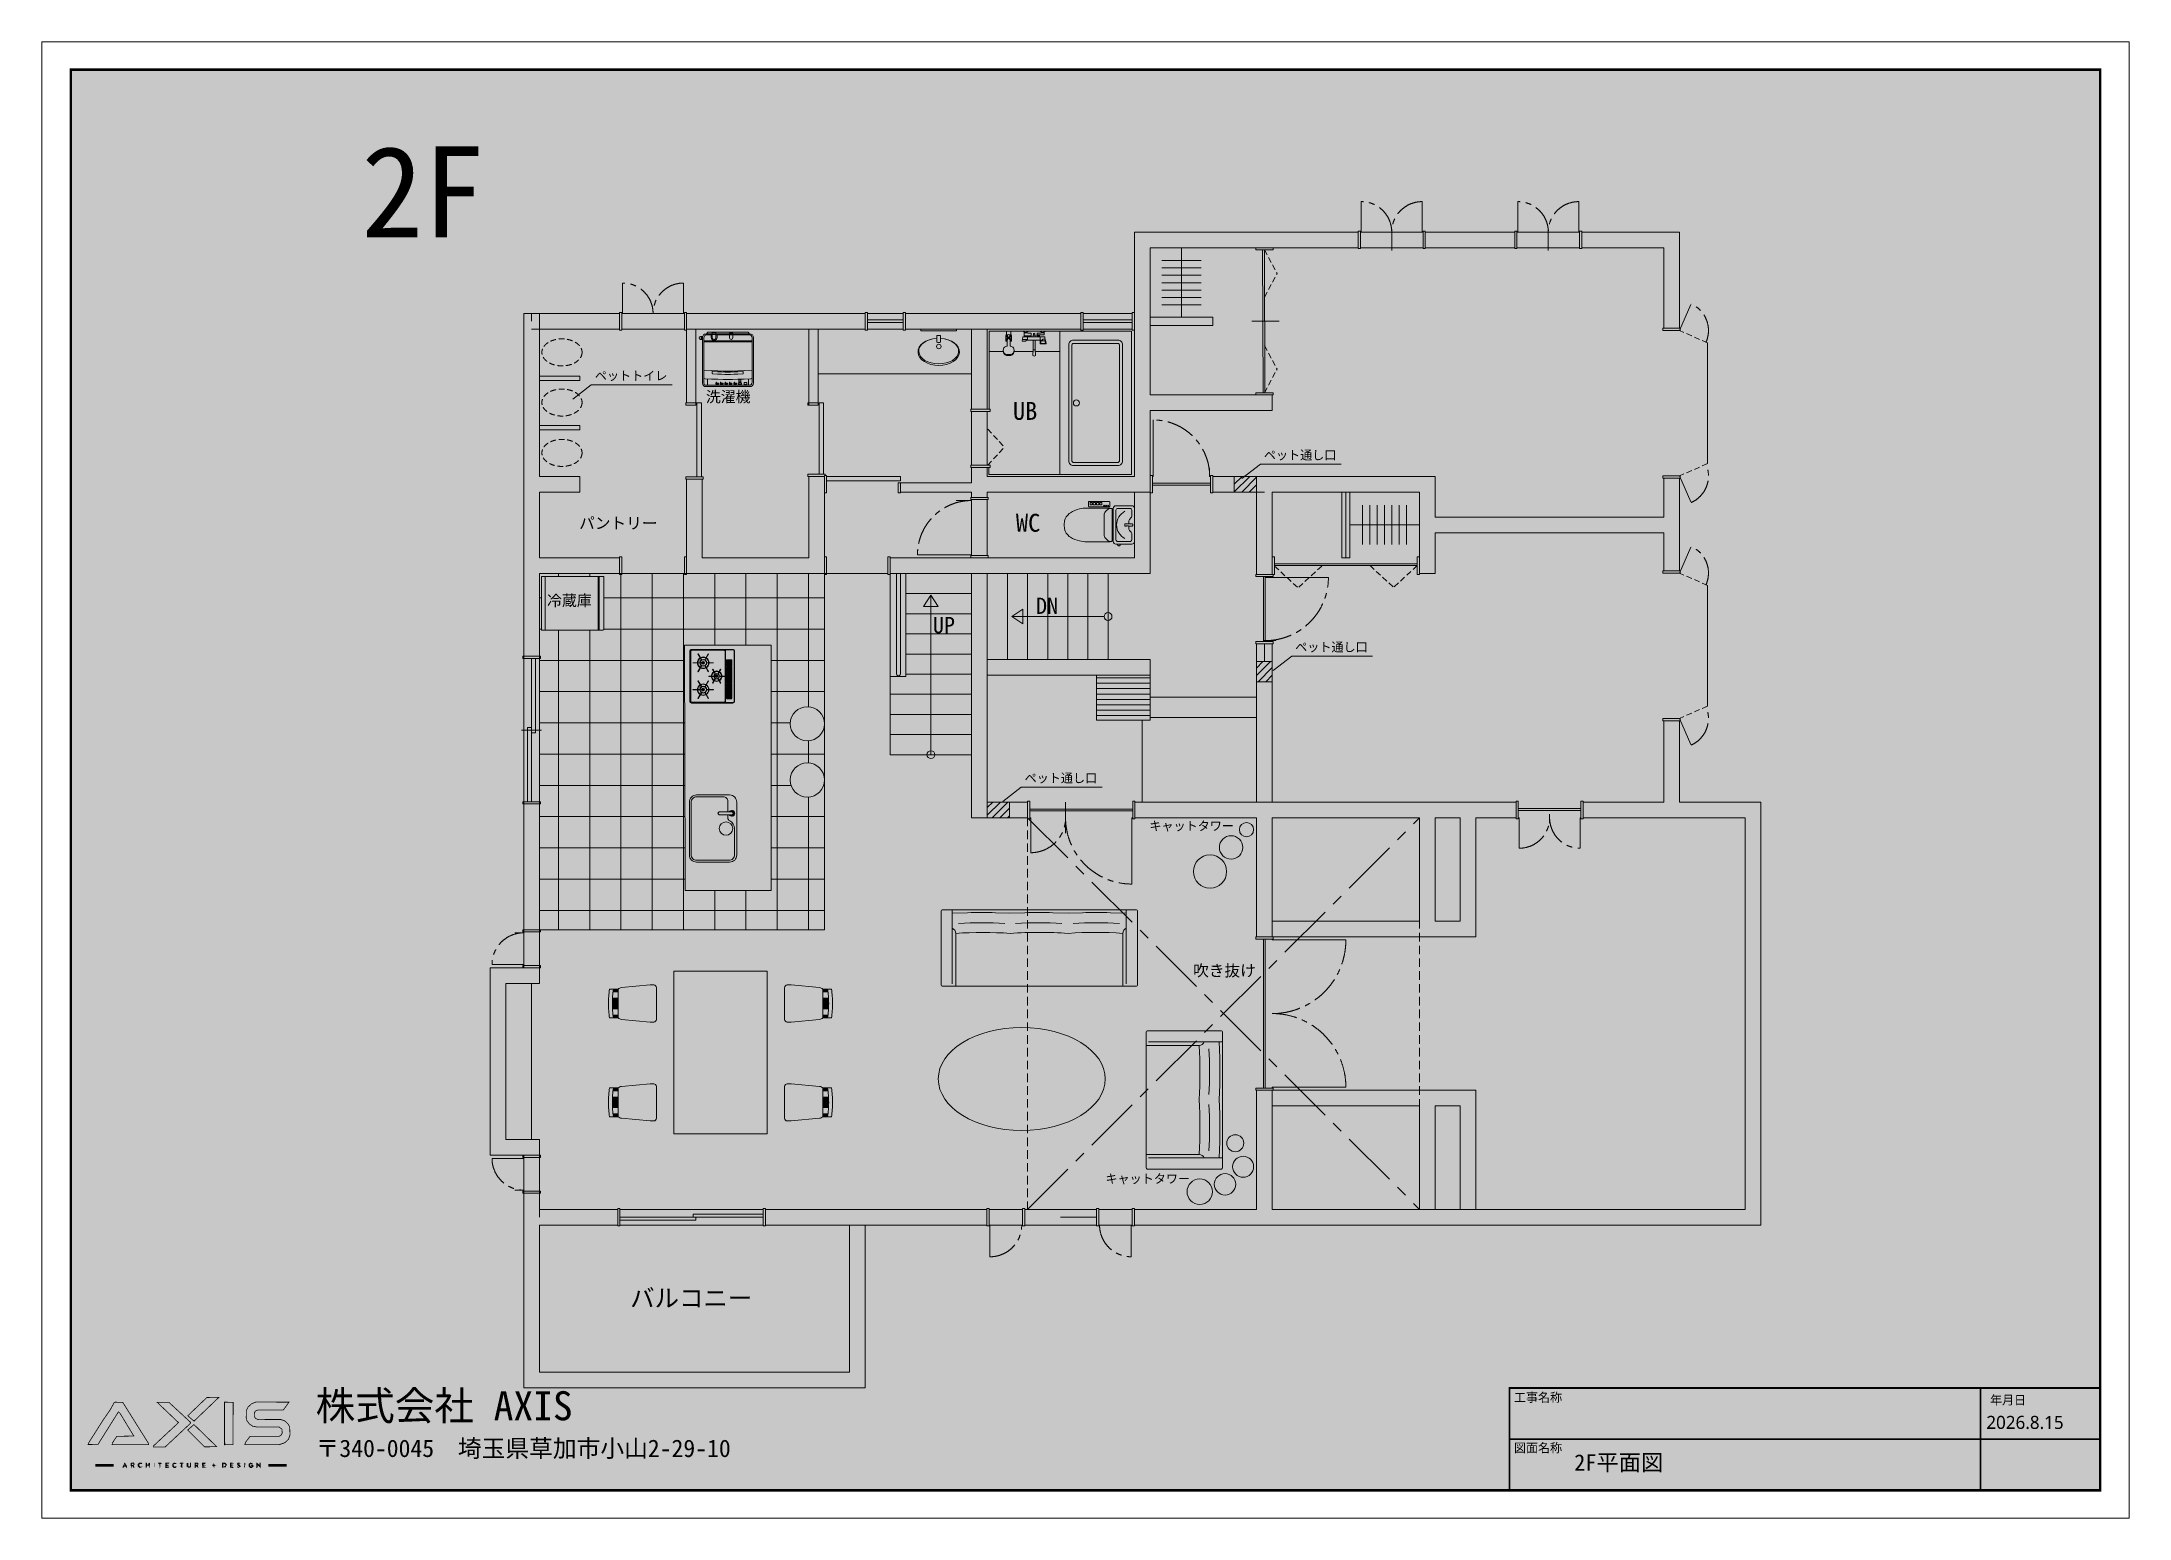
# Model space of a CAD drawing. Header units: millimetres. Extents: x -63086 to 144078, y -129912 to 13382.
# Drawn here: x 44799 to 68129, y -27048 to -10550 of the extents above; entities that cross this region are included whole.
import ezdxf

# ---------------------------------------------------------------- set-up
doc = ezdxf.new("R2010")
doc.units = ezdxf.units.MM
doc.linetypes.add('CENTERX2', pattern=[101.6, 63.5, -12.7, 12.7, -12.7])
doc.linetypes.add('HIDDEN', pattern=[9.525, 6.35, -3.175])
doc.layers.get('0').update_dxf_attribs({"lineweight": 0})
for name, color, linetype, lineweight in [('003壁', 7, 'Continuous', 9), ('004建具', 7, 'Continuous', 9), ('01用紙枠', 7, 'Continuous', 5), ('093手すり', 7, 'Continuous', 5), ('094システムキッチン', 7, 'Continuous', 0), ('096ユニットバス', 7, 'Continuous', 0), ('097家具', 7, 'Continuous', 0), ('098階段', 7, 'Continuous', 9)]:
    doc.layers.add(name, color=color, linetype=linetype, lineweight=lineweight)
doc.layers.add('LOGO_DARK', color=7, linetype='Continuous', true_color=0x131b00)
doc.layers.add('LOGO_ORANGE', color=7, linetype='Continuous', true_color=0xdc6700)
doc.layers.add('文字', color=7, linetype='Continuous')
doc.styles.add('メイリオ', font='')
doc.styles.add('小岩', font='MS Mincho.ttf', dxfattribs={"height": 150})
doc.styles.get('メイリオ').set_extended_font_data('Meiryo')
pattern_1 = [(45, (-417.44, -22423.294), (-42.656217, 42.656217), [])]

msp = doc.modelspace()

# ---------------------------------------------------------------- texts
at = {"ltscale": 10, "insert": (47859.5329, -25628.6194), "char_height": 324.269981, "attachment_point": 1, "style": '小岩'}
msp.add_mtext_dynamic_manual_height_columns('\\pxt3;株式会社 AXIS\\P{\\H0.6x;〒340-0045\u3000埼玉県草加市小山2-29-10}', width=8969.594807, gutter_width=1621.3499, heights=[0], dxfattribs=at)
at = {"layer": '01用紙枠', "style": 'メイリオ'}
for s, height, p in [('工事名称', 98.52783, (61252.3099, -25747.4576)), ('年月日', 98.52783, (66572.8126, -25777.2258)), ('2026.8.15', 146.12812, (66531.1439, -26050.0106)), ('図面名称', 98.52783, (61252.3099, -26311.5294))]:
    msp.add_text(s, height=height, dxfattribs=at).set_placement(p)
at = {"layer": '文字', "ltscale": 10, "attachment_point": 1, "style": '小岩'}
for s, width, gutter_width, insert, char_height in [('2F', 12486.983896, 5082.5998, (48369.3838, -11717.3153), 1016.51995), ('ペットトイレ', 1216.220487, 495.0404, (50980.1542, -14233.3095), 99.00809), ('洗濯機', 1497.524459, 609.5401, (52221.0529, -14456.0362), 121.90802), ('UB', 2456.810386, 1000, (55652.7731, -14574.7025), 200), ('ペット通し口', 1216.220487, 495.0404, (58456.9975, -15119.9236), 99.00809), ('パントリー', 1577.389266, 642.0476, (50804.497, -15864.7226), 128.40952), ('WC', 2456.810386, 1000, (55685.7686, -15824.8993), 200), ('冷蔵庫', 1497.524459, 609.5401, (50445.7764, -16732.7384), 121.90802), ('DN', 2233.599323, 909.146, (55910.4129, -16761.3097), 181.8292), ('UP', 2233.599323, 909.146, (54757.6012, -16976.5156), 181.8292), ('ペット通し口', 1216.220487, 495.0404, (58807.3183, -17264.6936), 99.00809), ('ペット通し口', 1216.220487, 495.0404, (55783.2607, -18728.6642), 99.00809), ('キャットタワー', 1216.220487, 495.0404, (57177.5826, -19263.7635), 99.00809), ('吹き抜け', 1577.389266, 642.0476, (57666.4031, -20864.1782), 128.40952), ('キャットタワー', 1216.220487, 495.0404, (56686.508, -23205.6693), 99.00809), ('バルコニー', 2456.810386, 1000, (51374.7224, -24487.7578), 200), ('2F平面図', 2240.451007, 911.9348, (61925.3868, -26333.4874), 182.38697)]:
    msp.add_mtext_dynamic_manual_height_columns(s, width=width, gutter_width=gutter_width, heights=[0], dxfattribs=dict(at, insert=insert, char_height=char_height))

# ---------------------------------------------------------------- blocks, each defined once
blk = doc.blocks.new('*U33')
at = {"color": 0, "linetype": 'ByBlock', "lineweight": -2}
for points in [[(191, 215), (191, 220, 0.228779), (183, 229, 0.253275), (174, 235, 0.253275), (164, 229, 0.228779), (156, 220), (156, 215)], [(62, -12), (62, -47, -0.196533), (56, -61), (36, -82, 0.196533), (30, -96), (30, -165, 0.414214), (50, -185), (187, -185, 0.414214), (207, -165), (207, 165, 0.414214), (187, 185), (50, 185, 0.414214), (30, 165), (30, 96, 0.196533), (36, 82), (56, 61, -0.196533), (62, 47), (62, 12)], [(108, -152, 0.60107), (108, 152)], [(272, -184), (258, -184, -0.414214), (248, -174), (248, 174, -0.414214), (258, 184), (272, 184)]]:
    blk.add_lwpolyline(points, format="xyb", dxfattribs=at)
for points in [[(30, 215), (207, 215, -0.414214), (237, 185), (237, -185, -0.414214), (207, -215), (30, -215, -0.414214), (0, -185), (0, 185, -0.414214)], [(89, 11), (94, 12), (104, 12, -0.414214), (109, 7), (109, -7, -0.414214), (104, -12), (94, -12), (89, -11), (66, -11, -0.069336), (65, -12), (25, -12, -0.414214), (20, -7), (20, 7, -0.414214), (25, 12), (65, 12, -0.069336), (66, 11)], [(340, 0), (338, 97), (337, 120, 0.211916), (318, 156), (295, 176, 0.125119), (281, 182), (272, 184), (272, 189), (533, 189, -0.07041), (616, 178, -0.083469), (716, 137), (728, 128, -0.167569), (781, 45), (783, 29, -0.072319), (783, -29), (781, -45, -0.167569), (728, -128), (716, -137, -0.083469), (616, -178, -0.07041), (533, -189), (272, -189), (272, -184), (281, -182, 0.125119), (295, -176), (318, -156, 0.211916), (337, -120), (338, -97)]]:
    blk.add_lwpolyline(points, format="xyb", close=True, dxfattribs=at)
blk.add_lwpolyline([(509, -261), (281, -261, -0.414214), (276, -256), (276, -209, -0.414214), (281, -204), (509, -204, -0.414214), (514, -209), (514, -256, -0.414214)], format="xyb", close=True)
for points in [[(363, -224), (388, -224), (388, -250), (363, -250)], [(400, -224), (425, -224), (425, -250), (400, -250)], [(436, -224), (461, -224), (461, -250), (436, -250)], [(471, -224), (496, -224), (496, -250), (471, -250)]]:
    blk.add_lwpolyline(points, close=True, dxfattribs=at)
for centre in [(294, -214), (317, -214), (340, -214)]:
    blk.add_circle(centre, 5.07, dxfattribs=at)
blk = doc.blocks.new('洗面台（CAD素材.com）21')
at = {"color": 0, "linetype": 'ByBlock', "lineweight": -2}
blk.add_lwpolyline([(-26, -100), (-26, -189, 0.244755), (24, -189), (24, -100)], format="xyb", dxfattribs=at)
blk.add_circle((0, -246), 30, dxfattribs=at)
at = {"color": 0, "linetype": 'ByBlock', "lineweight": -2, "extrusion": (0, 0, -1)}
for centre, major_axis, ratio, start_param, end_param in [((-1, -317), (-275, 0), 0.654545, 1.661831, 7.762947), ((-1, -307), (265, 0), 0.641509, -1.476316, 4.617909)]:
    blk.add_ellipse(centre, major_axis=major_axis, ratio=ratio, start_param=start_param, end_param=end_param, dxfattribs=at)
blk = doc.blocks.new('浴槽（CAD素材.com）d258ce55')
at = {"color": 0, "linetype": 'ByBlock', "lineweight": -2}
blk.add_lwpolyline([(800, 1600), (0, 1600), (0, 0), (800, 0)], close=True, dxfattribs=at)
for points in [[(650, 1500), (150, 1500, 0.414214), (100, 1450), (100, 150, 0.414214), (150, 100), (650, 100, 0.414214), (700, 150), (700, 1450, 0.414214)], [(650, 1465), (150, 1465, 0.414214), (135, 1450), (135, 150, 0.414214), (150, 135), (650, 135, 0.414214), (665, 150), (665, 1450, 0.414214)]]:
    blk.add_lwpolyline(points, format="xyb", close=True, dxfattribs=at)
blk.add_circle((615, 800), 34, dxfattribs=at)
blk = doc.blocks.new('シャワー4（CAD素材.com）')
at = {"color": 0, "linetype": 'ByBlock', "lineweight": -2}
for points in [[(-20, -65), (-25, 0)], [(20, -65), (25, 0)]]:
    blk.add_lwpolyline(points, dxfattribs=at)
blk.add_lwpolyline([(-60, -215), (-60, -210, -0.414214), (-15, -165), (-15, -95, -1), (15, -95), (15, -165, -0.414214), (60, -210), (60, -215, -0.414214), (15, -260), (-15, -260, -0.414214)], format="xyb", close=True, dxfattribs=at)
for points in [[(60, -217, -0.013897), (60, -220), (60, -225, -0.414214), (15, -270), (-15, -270, -0.414214), (-60, -225), (-60, -220, -0.013897), (-60, -217, -0.013897)], [(-30, -50), (-30, -110), (-19, -110), (-19, -107, -1.816187), (19, -107), (19, -110), (30, -110), (30, -50)], [(-20, -65, 0.247864), (20, -65)]]:
    blk.add_lwpolyline(points, format="xyb", dxfattribs=at)
blk.add_circle((0, -50), 15, dxfattribs=at)
for start, end in [(139.071, 180), (0, 40.929)]:
    blk.add_arc((0, -50), 30, start, end, dxfattribs=at)
blk = doc.blocks.new('シャワー10（CAD素材.com）')
at = {"color": 0, "linetype": 'ByBlock', "lineweight": -2}
blk.add_line((92, -99), (-87, -99), dxfattribs=at)
for points in [[(-120, 0), (-120, -2), (-106, -12), (-84, -12)], [(-70, 0), (-70, -2), (-84, -12)], [(70, 0), (70, -2), (84, -12)], [(120, 0), (120, -2), (106, -12)], [(-32, -62), (-32, -22), (-70, -22), (-79, -16), (-112, -16), (-112, -51), (-32, -51)], [(-106, -16), (-106, -12)], [(-84, -16), (-84, -12)], [(-75, -62), (-75, -99)], [(-57, -51), (-57, -62)], [(-12, -62), (-12, -45), (12, -45), (12, -62)], [(-10, -99), (-10, -209)], [(-8, -30), (-8, -45)], [(10, -209), (10, -99)], [(33, -40), (31, -42), (31, -49), (33, -51)], [(33, -62), (33, -51), (58, -51), (58, -62)], [(58, -40), (60, -42), (60, -49), (58, -51)], [(67, -99), (67, -62)], [(84, -16), (84, -12)], [(106, -12), (84, -12)], [(106, -16), (106, -12)]]:
    blk.add_lwpolyline(points, dxfattribs=at)
for points in [[(118, -90), (92, -90), (92, -103), (68, -103), (68, -139, 0.414214), (71, -142), (132, -142, 0.476123), (135, -138), (127, -100), (124, -98), (119, -62), (-126, -62), (-130, -91), (-135, -108, 0.503545), (-133, -111), (-97, -111, 0.219806), (-96, -110), (-81, -93, 0.639605), (-82, -91), (-126, -91)], [(12, -209), (-12, -209), (-15, -262, 1.052153), (15, -262), (12, -209)], [(8, -45), (8, -30, 1), (-8, -30)]]:
    blk.add_lwpolyline(points, format="xyb", dxfattribs=at)
for points in [[(70, -22), (33, -22), (33, -40), (112, -40), (112, -16), (79, -16)], [(127, -135), (75, -135), (75, -107), (121, -107)]]:
    blk.add_lwpolyline(points, close=True, dxfattribs=at)
blk = doc.blocks.new('大型冷蔵庫6（CAD素材.com）')
at = {"color": 0, "linetype": 'ByBlock', "lineweight": -2}
for p, q in [((-300, 63), (300, 63)), ((-300, 53), (300, 53))]:
    blk.add_line(p, q, dxfattribs=at)
blk.add_lwpolyline([(-300, 699), (-300, 10, 0.414214), (-290, 0), (290, 0, 0.414214), (300, 10), (300, 699)], format="xyb", dxfattribs=at)
for points in [[(300, 699), (-300, 699)], [(-300, 657), (300, 657)]]:
    blk.add_lwpolyline(points, dxfattribs=at)
blk = doc.blocks.new('*U199')
at = {"color": 0, "linetype": 'ByBlock', "lineweight": -2}
for p, q in [((-20, 560), (4, 560)), ((-20, 528), (2, 528)), ((18, 510), (558, 510)), ((18, 500), (558, 500)), ((112, 584), (153, 584)), ((153, 590), (303, 590)), ((153, 580), (303, 580)), ((303, 596), (342, 596)), ((303, 593), (342, 593)), ((303, 586), (342, 586)), ((303, 577), (342, 577)), ((497, 45), (497, 45))]:
    blk.add_line(p, q, dxfattribs=at)
for points in [[(2, 550, -0.414214), (42, 590), (112, 590)], [(2, 550), (2, 40, 0.414214), (42, 0), (532, 0, 0.414214), (572, 40), (572, 550, 0.414214), (532, 590), (342, 590)], [(112, 580), (93, 580), (52, 580, 0.414273), (18, 545), (18, 37, 0.369893), (40, 15), (522, 15, 0.414214), (558, 50), (558, 545, 0.414214), (522, 580), (342, 580)], [(522, 590), (522, 595, 0.414214), (508, 610), (68, 610, 0.414214), (52, 595), (52, 590)], [(165, 580), (165, 550, -1), (100, 550), (100, 580)], [(112, 588), (112, 548, 1), (153, 548), (153, 548), (153, 588)], [(18, 100, 0.325505), (33, 86), (103, 84), (174, 82), (233, 80), (285, 80), (337, 80), (396, 82), (467, 84), (543, 86, 0.307853), (558, 101)]]:
    blk.add_lwpolyline(points, format="xyb", dxfattribs=at)
for points in [[(153, 603), (153, 588), (112, 588), (112, 603)], [(182, 39), (152, 39), (152, 27), (182, 27)], [(232, 39), (202, 39), (202, 27), (232, 27)], [(282, 39), (252, 39), (252, 27), (282, 27)], [(332, 39), (302, 39), (302, 27), (332, 27)], [(382, 39), (352, 39), (352, 27), (382, 27)], [(402, 27), (402, 43), (437, 43), (437, 27)], [(408, 52), (408, 76), (432, 76), (432, 52)]]:
    blk.add_lwpolyline(points, close=True, dxfattribs=at)
for points in [[(342, 548), (342, 598), (303, 598), (303, 548, 1)], [(398, 140), (454, 143, 0.467752), (458, 148), (458, 165, 0.369744), (454, 169), (398, 166), (354, 164), (317, 163), (285, 162), (253, 163), (216, 164), (172, 166), (116, 168, 0.379267), (112, 165), (112, 148, 0.423458), (116, 144), (172, 141), (216, 138), (252, 137), (285, 136), (317, 137), (354, 138)]]:
    blk.add_lwpolyline(points, format="xyb", close=True, dxfattribs=at)
for points in [[(558, 185), (467, 179), (396, 175), (337, 172), (285, 172), (233, 172), (174, 175), (103, 179), (18, 185)], [(57, 85), (58, 16)], [(467, 35), (467, 45), (497, 45)], [(497, 45), (497, 25), (467, 25), (467, 45)], [(518, 85), (517, 67), (518, 15)]]:
    blk.add_lwpolyline(points, dxfattribs=at)
for centre, radius in [((-20, 544), 16), ((-20, 544), 13), ((157, 49), 1.71), ((157, 43), 1.71), ((157, 49), 0.709), ((157, 43), 0.709), ((207, 49), 1.71), ((207, 43), 1.71), ((207, 49), 0.709), ((207, 43), 0.709), ((257, 49), 1.71), ((257, 43), 1.71), ((257, 49), 0.709), ((257, 43), 0.709), ((307, 49), 1.71), ((307, 43), 1.71), ((307, 49), 0.709), ((307, 43), 0.709), ((358, 49), 1.71), ((358, 43), 1.71), ((358, 49), 0.709), ((358, 43), 0.709)]:
    blk.add_circle(centre, radius, dxfattribs=at)
blk = doc.blocks.new('*U189')
at = {"color": 0, "linetype": 'ByBlock', "lineweight": -2}
blk.add_lwpolyline([(0, 535, 0.045154), (-161, 523), (-161, 427), (161, 427), (161, 523, 0.045154)], format="xyb", close=True, dxfattribs=at)
for points in [[(-161, 480, -0.035347), (0, 492, -0.035347), (161, 480)], [(161, 427, -0.135443), (178, 390), (207, 71), (207, 30, -0.414889), (177, 0), (-177, 0, -0.414889), (-207, 30), (-207, 71), (-178, 390, -0.135443), (-161, 427)]]:
    blk.add_lwpolyline(points, format="xyb", dxfattribs=at)
for points in [[(-129, 484), (-129, 427)], [(-58, 490), (-58, 427)], [(58, 490), (58, 427)], [(129, 484), (129, 427)]]:
    blk.add_lwpolyline(points, dxfattribs=at)
blk = doc.blocks.new('ソファ（CAD素材.com）5a5d12e7')
at = {"color": 0, "linetype": 'ByBlock', "lineweight": -2}
for points in [[(1086, 0, 0.239035), (1098, 12), (1098, 842, 0.351395), (1085, 854), (-1085, 854, 0.351395), (-1098, 842), (-1098, 12, 0.239035), (-1086, 0), (1086, 0)], [(-973, 815), (-801, 821, -0.016355), (-488, 821), (-330, 815), (-161, 821, -0.016355), (152, 821), (324, 815)], [(-384, 701, 0.029254), (-902, 701)], [(-265, 701, -0.029254), (253, 701)], [(324, 815), (482, 821, -0.016355), (795, 821), (973, 815)], [(378, 701, -0.029254), (896, 701)], [(-934, 0), (-934, 590, 0.287763), (-973, 648)], [(-934, 590, -0.033025), (-324, 590, -0.031686), (324, 590, -0.03427), (934, 590)], [(934, 0), (934, 590, -0.287763), (973, 648)]]:
    blk.add_lwpolyline(points, format="xyb", dxfattribs=at)
for points in [[(-973, 854), (-973, 26)], [(973, 854), (973, 26)]]:
    blk.add_lwpolyline(points, dxfattribs=at)
blk = doc.blocks.new('ソファ（CAD素材.com）fb48a578')
at = {"color": 0, "linetype": 'ByBlock', "lineweight": -2}
for points in [[(761, 0, 0.239035), (773, 12), (773, 842, 0.351395), (760, 854), (-760, 854, 0.351395), (-773, 842), (-773, 12, 0.239035), (-761, 0), (761, 0)], [(-648, 815), (-470, 821, -0.016652), (-163, 821), (-3, 815), (157, 821, -0.016355), (470, 821), (648, 815)], [(-59, 701, 0.029573), (-571, 701)], [(53, 701, -0.029254), (571, 701)], [(-609, 0), (-609, 590, 0.287763), (-648, 648)], [(-609, 590, -0.034459), (-3, 590, -0.034144), (609, 590)], [(609, 0), (609, 590, -0.287763), (648, 648)]]:
    blk.add_lwpolyline(points, format="xyb", dxfattribs=at)
for points in [[(-648, 854), (-648, 26)], [(648, 854), (648, 26)]]:
    blk.add_lwpolyline(points, dxfattribs=at)

# ---------------------------------------------------------------- hatches: boundary and pattern name
at = {"ltscale": 10, "true_color": 0xfeeab9, "transparency": 33554480}
h = msp.add_hatch(color=254, dxfattribs=at)
h.dxf.hatch_style = 1
h.paths.add_polyline_path([(67804.4104, -10862.683), (45122.7384, -10862.683), (45122.7384, -26735.199), (67804.4104, -26735.199)])
at = {"ltscale": 10, "true_color": 0x7c8bb4, "transparency": 33554523}
h = msp.add_hatch(color=163, dxfattribs=at)
h.dxf.hatch_style = 1
h.paths.add_polyline_path([(53825.8031, -23771.3749), (52885.8031, -23771.3749), (52885.8031, -23781.3749), (52860.8031, -23781.3749), (52860.8031, -23771.3749), (51260.8031, -23771.3749), (51260.8031, -23781.3749), (51235.8031, -23781.3749), (51235.8031, -23771.3749), (50360.8031, -23771.3749), (50360.8031, -25416.3749), (53825.8031, -25416.3749)])
at = {"layer": '003壁', "ltscale": 10, "true_color": 0xc7c8ca}
h = msp.add_hatch(color=9, dxfattribs=at)
h.dxf.hatch_style = 1
h.paths.add_polyline_path([(61275.8031, -19046.3749), (57015.8031, -19046.3749), (57015.8031, -19221.3749), (58375.8031, -19221.3749), (58375.8031, -20551.3749), (58550.8031, -20551.3749), (58550.8031, -19221.3749), (60195.8031, -19221.3749), (60195.8031, -20376.3749), (58550.8031, -20376.3749), (58550.8031, -20551.3749), (58560.8031, -20551.3749), (60825.8031, -20551.3749), (60825.8031, -19221.3749), (61275.8031, -19221.3749)], flags=17)
h.paths.add_polyline_path([(60370.8031, -19221.3749), (60650.8031, -19221.3749), (60650.8031, -20376.3749), (60370.8031, -20376.3749)], flags=16)
h.paths.add_polyline_path([(64010.8031, -19046.3749), (63100.8031, -19046.3749), (63100.8031, -18136.3749), (62925.8031, -18136.3749), (62925.8031, -19046.3749), (62025.8031, -19046.3749), (62025.8031, -19221.3749), (63835.8031, -19221.3749), (63835.8031, -23596.3749), (58550.8031, -23596.3749), (58550.8031, -22266.3749), (58375.8031, -22266.3749), (58375.8031, -23596.3749), (57010.8031, -23596.3749), (57010.8031, -23771.3749), (64010.8031, -23771.3749)])
h.paths.add_polyline_path([(55360.8031, -23596.3749), (52885.8031, -23596.3749), (52885.8031, -23771.3749), (55360.8031, -23771.3749)])
h.paths.add_polyline_path([(56585.8031, -23596.3749), (55785.8031, -23596.3749), (55785.8031, -23771.3749), (56585.8031, -23771.3749)])
h.paths.add_polyline_path([(54000.8031, -23771.3749), (53825.8031, -23771.3749), (53825.8031, -25416.3749), (50360.8031, -25416.3749), (50360.8031, -23771.3749), (51235.8031, -23771.3749), (51235.8031, -23596.3749), (50360.8031, -23596.3749), (50360.8031, -23416.3749), (50185.8031, -23416.3749), (50185.8031, -25591.3749), (54000.8031, -25591.3749), (54000.8031, -25136.3749)])
h.paths.add_polyline_path([(50360.8031, -23016.3749), (50185.8031, -23016.3749), (50185.8031, -23391.3749), (50360.8031, -23391.3749)])
h.paths.add_polyline_path([(50360.8031, -20896.3749), (50185.8031, -20896.3749), (50175.8031, -20896.3749), (49810.8031, -20896.3749), (49810.8031, -22991.3749), (50185.8031, -22991.3749), (50360.8031, -22991.3749), (50360.8031, -22816.3749), (49985.8031, -22816.3749), (49985.8031, -21071.3749), (50360.8031, -21071.3749)])
h.paths.add_polyline_path([(50360.8031, -20496.3749), (50185.8031, -20496.3749), (50185.8031, -20506.3749), (50185.8031, -20871.3749), (50360.8031, -20871.3749)])
h.paths.add_polyline_path([(50360.8031, -19066.3749), (50185.8031, -19066.3749), (50185.8031, -20471.3749), (50360.8031, -20471.3749)])
h.paths.add_polyline_path([(51255.8031, -16316.3749), (50360.8031, -16316.3749), (50360.8031, -15581.3749), (50810.8031, -15581.3749), (50810.8031, -15406.3749), (50360.8031, -15406.3749), (50360.8031, -13586.3749), (50273.3031, -13586.3749), (50185.8031, -13586.3749), (50185.8031, -17416.3749), (50360.8031, -17416.3749), (50360.8031, -16491.3749), (51255.8031, -16491.3749)])
h.paths.add_polyline_path([(51255.8031, -13586.3749), (50360.8031, -13586.3749), (50360.8031, -13761.3749), (51255.8031, -13761.3749)], flags=0)
h.paths.add_polyline_path([(54000.8031, -13586.3749), (52005.8031, -13586.3749), (52005.8031, -13761.3749), (54000.8031, -13761.3749)])
h.paths.add_polyline_path([(51980.8031, -13586.3749), (51280.8031, -13586.3749), (51280.8031, -13761.3749), (51980.8031, -13761.3749)])
h.paths.add_polyline_path([(56410.8031, -13586.3749), (54450.8031, -13586.3749), (54450.8031, -13761.3749), (56410.8031, -13761.3749)], flags=17)
h.paths.add_polyline_path([(54425.8031, -13688.8749), (54025.8031, -13688.8749), (54025.8031, -13761.3749), (54425.8031, -13761.3749)])
h.paths.add_polyline_path([(54425.8031, -13586.3749), (54025.8031, -13586.3749), (54025.8031, -13658.8749), (54425.8031, -13658.8749)])
h.paths.add_polyline_path([(56985.8031, -13586.3749), (56435.8031, -13586.3749), (56435.8031, -13658.8749), (56985.8031, -13658.8749)], flags=17)
h.paths.add_polyline_path([(56985.8031, -13688.8749), (56435.8031, -13688.8749), (56435.8031, -13761.3749), (56985.8031, -13761.3749)], flags=17)
h.paths.add_polyline_path([(57185.8031, -12851.3749), (58375.8031, -12851.3749), (58560.8031, -12851.3749), (59510.8031, -12851.3749), (59510.8031, -12676.3749), (57010.8031, -12676.3749), (57010.8031, -13586.3749), (57010.8031, -13771.3749), (57010.8031, -15406.3749), (55365.8031, -15406.3749), (55365.8031, -15306.3749), (55190.8031, -15306.3749), (55190.8031, -15476.8749), (54395.8031, -15476.8749), (54395.8031, -15493.8749), (54395.8031, -15581.3749), (55190.8031, -15581.3749), (55190.8031, -15641.3749), (55365.8031, -15641.3749), (55365.8031, -15581.3749), (57185.8031, -15581.3749), (57185.8031, -15406.3749), (57185.8031, -15396.3749), (57185.8031, -14671.3749), (58550.8031, -14671.3749), (58550.8031, -14583.8749), (58550.8031, -14496.3749), (58375.8031, -14496.3749), (58365.8031, -14496.3749), (57185.8031, -14496.3749)])
h.paths.add_polyline_path([(63100.8031, -12676.3749), (62010.8031, -12676.3749), (62010.8031, -12851.3749), (62925.8031, -12851.3749), (62925.8031, -13751.3749), (63100.8031, -13751.3749)])
h.paths.add_polyline_path([(63100.8031, -15426.3749), (62925.8031, -15426.3749), (62925.8031, -15861.3749), (60370.8031, -15861.3749), (60370.8031, -15406.3749), (58375.8031, -15406.3749), (58375.8031, -15581.3749), (58375.8031, -16501.3749), (58550.8031, -16501.3749), (58550.8031, -16491.3749), (58550.8031, -16316.3749), (58550.8031, -15581.3749), (60195.8031, -15581.3749), (60195.8031, -16316.3749), (60195.8031, -16491.3749), (60370.8031, -16491.3749), (60370.8031, -16036.3749), (62925.8031, -16036.3749), (62925.8031, -16461.3749), (63100.8031, -16461.3749)])
h.paths.add_polyline_path([(57185.8031, -15581.3749), (57010.8031, -15581.3749), (57010.8031, -16316.3749), (55365.8031, -16316.3749), (55190.8031, -16316.3749), (55180.8031, -16316.3749), (54280.8031, -16316.3749), (54280.8031, -16491.3749), (54368.3031, -16491.3749), (57185.8031, -16491.3749)])
h.paths.add_polyline_path([(57185.8031, -17453.8749), (55365.8031, -17453.8749), (55365.8031, -17628.8749), (57185.8031, -17628.8749)])
h.paths.add_polyline_path([(58550.8031, -17701.3749), (58375.8031, -17701.3749), (58375.8031, -19046.3749), (58550.8031, -19046.3749)])
h.paths.add_polyline_path([(55365.8031, -16491.3749), (55190.8031, -16491.3749), (55190.8031, -19221.3749), (55278.3031, -19221.3749), (55365.8031, -19221.3749), (55365.8031, -19046.3749)])
h.paths.add_polyline_path([(55365.8031, -13761.3749), (55190.8031, -13761.3749), (55190.8031, -14656.3749), (55365.8031, -14656.3749)], flags=17)
h.paths.add_polyline_path([(53475.3031, -13761.3749), (53370.8031, -13761.3749), (53370.8031, -14586.3749), (53475.3031, -14586.3749)])
h.paths.add_polyline_path([(53545.8031, -15581.3749), (53545.8031, -15406.3749), (53370.8031, -15406.3749), (53370.8031, -16316.3749), (52180.8031, -16316.3749), (52180.8031, -15436.3749), (52005.8031, -15436.3749), (52005.8031, -16316.3749), (52005.8031, -16491.3749), (53545.8031, -16491.3749), (53545.8031, -16316.3749)])
h.paths.add_polyline_path([(60825.8031, -22266.3749), (58550.8031, -22266.3749), (58550.8031, -22441.3749), (60195.8031, -22441.3749), (60195.8031, -23596.3749), (60370.8031, -23596.3749), (60370.8031, -22441.3749), (60650.8031, -22441.3749), (60650.8031, -23596.3749), (60825.8031, -23596.3749)], flags=17)
h.paths.add_polyline_path([(58550.8031, -17276.3749), (58463.3031, -17276.3749), (58463.3031, -17476.3749), (58550.8031, -17476.3749)])
h.paths.add_polyline_path([(58463.3031, -17276.3749), (58375.8031, -17276.3749), (58375.8031, -17476.3749), (58463.3031, -17476.3749)])
h.paths.add_polyline_path([(55815.8031, -19046.3749), (55615.8031, -19046.3749), (55615.8031, -19221.3749), (55815.8031, -19221.3749)])
h.paths.add_polyline_path([(52110.3031, -13761.3749), (52005.8031, -13761.3749), (52005.8031, -14586.3749), (52110.3031, -14586.3749)])
h = msp.add_hatch(color=9, dxfattribs=at)
h.dxf.hatch_style = 1
h.paths.add_polyline_path([(59885.8031, -12676.3749), (59535.8031, -12676.3749), (59535.8031, -12851.3749), (59885.8031, -12851.3749)])
h.paths.add_polyline_path([(60235.8031, -12676.3749), (59885.8031, -12676.3749), (59885.8031, -12851.3749), (60235.8031, -12851.3749)])
h.paths.add_polyline_path([(61260.8031, -12676.3749), (60260.8031, -12676.3749), (60260.8031, -12851.3749), (61260.8031, -12851.3749)])
h.paths.add_polyline_path([(61635.8031, -12676.3749), (61285.8031, -12676.3749), (61285.8031, -12851.3749), (61635.8031, -12851.3749)])
h.paths.add_polyline_path([(61985.8031, -12676.3749), (61635.8031, -12676.3749), (61635.8031, -12851.3749), (61985.8031, -12851.3749)])
h = msp.add_hatch(color=9, dxfattribs=at)
h.dxf.hatch_style = 1
h.paths.add_polyline_path([(51255.8031, -13586.3749), (50360.8031, -13586.3749), (50360.8031, -13761.3749), (51255.8031, -13761.3749)])
at = {"layer": '003壁', "ltscale": 10, "true_color": 0xad9a7c, "transparency": 33554521}
h = msp.add_hatch(color=33, dxfattribs=at)
h.dxf.hatch_style = 1
h.paths.add_polyline_path([(52121.4459, -14586.3749), (52110.3031, -14586.3749), (52110.3031, -14611.3749), (52093.3031, -14611.3749), (52005.8031, -14611.3749), (51995.8031, -14611.3749), (51995.8031, -14586.3749), (52005.8031, -14586.3749), (52005.8031, -13771.3749), (51980.8031, -13771.3749), (51980.8031, -13761.3749), (51280.8031, -13761.3749), (51280.8031, -13771.3749), (51255.8031, -13771.3749), (51255.8031, -13761.3749), (50360.8031, -13761.3749), (50360.8031, -14286.3749), (50810.8031, -14286.3749), (50810.8031, -14336.3749), (50360.8031, -14336.3749), (50360.8031, -14836.3749), (50810.8031, -14836.3749), (50810.8031, -14886.3749), (50360.8031, -14886.3749), (50360.8031, -15406.3749), (50810.8031, -15406.3749), (50810.8031, -15581.3749), (50360.8031, -15581.3749), (50360.8031, -16316.3749), (51255.8031, -16316.3749), (51255.8031, -16306.3749), (51280.8031, -16306.3749), (51280.8031, -16316.3749), (51280.8031, -16491.3749), (51980.8031, -16491.3749), (51980.8031, -16316.3749), (51980.8031, -16306.3749), (52005.8031, -16306.3749), (52005.8031, -15436.3749), (51995.8031, -15436.3749), (51995.8031, -15411.3749), (52005.8031, -15411.3749), (52121.4459, -15411.3749)])
edge = h.paths.add_edge_path(flags=16)
edge.add_ellipse((50612.6662, -15144.1266), major_axis=(224.5212, 0), ratio=0.6727276413, start_angle=0, end_angle=360)
edge = h.paths.add_edge_path(flags=16)
edge.add_ellipse((50612.6662, -14581.3811), major_axis=(224.5212, 0), ratio=0.6727276413, start_angle=0, end_angle=360)
edge = h.paths.add_edge_path(flags=16)
edge.add_ellipse((50612.6662, -14020.8085), major_axis=(224.5212, 0), ratio=0.6727276413, start_angle=0, end_angle=360)
at = {"layer": '003壁', "ltscale": 10, "true_color": 0xc7c8ca}
h = msp.add_hatch(color=9, dxfattribs=at)
h.dxf.hatch_style = 1
h.paths.add_polyline_path([(50810.8031, -14286.3749), (50360.8031, -14286.3749), (50360.8031, -14311.3749), (50360.8031, -14336.3749), (50810.8031, -14336.3749)])
h.paths.add_polyline_path([(50810.8031, -14836.3749), (50360.8031, -14836.3749), (50360.8031, -14886.3749), (50810.8031, -14886.3749)])
at = {"layer": '003壁', "ltscale": 10, "true_color": 0xd5d3c0, "transparency": 33554521}
h = msp.add_hatch(color=254, dxfattribs=at)
h.dxf.hatch_style = 1
h.paths.add_polyline_path([(63835.8031, -19221.3749), (62025.8031, -19221.3749), (62025.8031, -19231.3749), (62000.8031, -19231.3749), (62000.8031, -19221.3749), (61990.8031, -19221.3749), (61990.8031, -19561.3749, -0.4142135624), (61650.8031, -19221.3749, -0.4142135624), (61310.8031, -19561.3749), (61310.8031, -19221.3749), (61300.8031, -19221.3749), (61300.8031, -19231.3749), (61275.8031, -19231.3749), (61275.8031, -19221.3749), (60825.8031, -19221.3749), (60825.8031, -20551.3749), (60195.8031, -20551.3749), (60195.8031, -22266.3749), (60825.8031, -22266.3749), (60825.8031, -23596.3749), (63835.8031, -23596.3749)])
h.paths.add_polyline_path([(61650.8031, -19221.3749, 0.4142135624), (61990.8031, -19561.3749), (61990.8031, -19221.3749), (62000.8031, -19221.3749), (62000.8031, -19138.8749), (61300.8031, -19138.8749), (61300.8031, -19221.3749), (61310.8031, -19221.3749), (61310.8031, -19561.3749, 0.4142135624)])
h.paths.add_polyline_path([(60195.8031, -20551.3749), (58864.2831, -20551.3749), (58829.2431, -20586.3749), (59373.3031, -20586.3749, -0.4142135624), (58550.8031, -21408.8749, -0.4142135624), (59373.3031, -22231.3749), (58829.2431, -22231.3749), (58864.2831, -22266.3749), (60195.8031, -22266.3749)])
h.paths.add_polyline_path([(59373.3031, -20586.3749), (58829.2431, -20586.3749), (58473.3031, -20941.9086), (58473.3031, -21875.8412), (58829.2431, -22231.3749), (59373.3031, -22231.3749, 0.4142135624), (58550.8031, -21408.8749, 0.4142135624)])
h.paths.add_polyline_path([(58473.3031, -21875.8412), (58473.3031, -22241.3749), (58550.8031, -22241.3749), (58550.8031, -22231.3749), (58829.2431, -22231.3749)])
h.paths.add_polyline_path([(58829.2431, -20586.3749), (58550.8031, -20586.3749), (58550.8031, -20576.3749), (58473.3031, -20576.3749), (58473.3031, -20941.9086)])
at = {"layer": '097家具', "ltscale": 10, "true_color": 0x515152, "transparency": 33554592}
h = msp.add_hatch(color=251, dxfattribs=at)
h.dxf.hatch_style = 1
edge = h.paths.add_edge_path()
edge.add_line((63413.3031, -13913.8749), (63100.8031, -13776.3749))
edge.add_line((63100.8031, -13776.3749), (62925.8031, -13776.3749))
edge.add_line((62925.8031, -13776.3749), (62915.8031, -13776.3749))
edge.add_line((62915.8031, -13776.3749), (62915.8031, -13751.3749))
edge.add_line((62915.8031, -13751.3749), (62925.8031, -13751.3749))
edge.add_line((62925.8031, -13751.3749), (62925.8031, -12851.3749))
edge.add_line((62925.8031, -12851.3749), (62010.8031, -12851.3749))
edge.add_line((62010.8031, -12851.3749), (62010.8031, -12861.3749))
edge.add_line((62010.8031, -12861.3749), (61985.8031, -12861.3749))
edge.add_line((61985.8031, -12861.3749), (61985.8031, -12851.3749))
edge.add_line((61985.8031, -12851.3749), (61285.8031, -12851.3749))
edge.add_line((61285.8031, -12851.3749), (61285.8031, -12861.3749))
edge.add_line((61285.8031, -12861.3749), (61260.8031, -12861.3749))
edge.add_line((61260.8031, -12861.3749), (61260.8031, -12851.3749))
edge.add_line((61260.8031, -12851.3749), (60260.8031, -12851.3749))
edge.add_line((60260.8031, -12851.3749), (60260.8031, -12861.3749))
edge.add_line((60260.8031, -12861.3749), (60235.8031, -12861.3749))
edge.add_line((60235.8031, -12861.3749), (60235.8031, -12851.3749))
edge.add_line((60235.8031, -12851.3749), (59535.8031, -12851.3749))
edge.add_line((59535.8031, -12851.3749), (59535.8031, -12861.3749))
edge.add_line((59535.8031, -12861.3749), (59510.8031, -12861.3749))
edge.add_line((59510.8031, -12861.3749), (59510.8031, -12851.3749))
edge.add_line((59510.8031, -12851.3749), (58560.8031, -12851.3749))
edge.add_line((58560.8031, -12851.3749), (58560.8031, -12876.3749))
edge.add_line((58560.8031, -12876.3749), (58550.8031, -12876.3749))
edge.add_line((58550.8031, -12876.3749), (58463.3031, -12876.3749))
edge.add_line((58463.3031, -12876.3749), (58604.3924, -13140.0322))
edge.add_line((58604.3924, -13140.0322), (58464.9465, -13400.6185))
edge.add_line((58464.9465, -13400.6185), (58466.6698, -13950.3516))
edge.add_line((58466.6698, -13950.3516), (58604.3924, -14207.7175))
edge.add_line((58604.3924, -14207.7175), (58468.274, -14462.0857))
edge.add_line((58468.274, -14462.0857), (58468.3031, -14471.3749))
edge.add_line((58468.3031, -14471.3749), (58560.8031, -14471.3749))
edge.add_line((58560.8031, -14471.3749), (58560.8031, -14496.3749))
edge.add_line((58560.8031, -14496.3749), (58550.8031, -14496.3749))
edge.add_line((58550.8031, -14496.3749), (58550.8031, -14583.8749))
edge.add_line((58550.8031, -14583.8749), (58550.8031, -14671.3749))
edge.add_line((58550.8031, -14671.3749), (57185.8031, -14671.3749))
edge.add_line((57185.8031, -14671.3749), (57185.8031, -15396.3749))
edge.add_line((57185.8031, -15396.3749), (57210.8031, -15396.3749))
edge.add_line((57210.8031, -15396.3749), (57210.8031, -15406.3749))
edge.add_line((57210.8031, -15406.3749), (57220.8031, -15406.3749))
edge.add_line((57220.8031, -15406.3749), (57220.8031, -15282.2829))
edge.add_line((57220.8031, -15282.2829), (57220.8031, -14776.3749))
edge.add_arc((57220.8031, -15406.3749), 630, 0, 90, ccw=False)
edge.add_line((57850.8031, -15406.3749), (57860.8031, -15406.3749))
edge.add_line((57860.8031, -15406.3749), (57860.8031, -15396.3749))
edge.add_line((57860.8031, -15396.3749), (57885.8031, -15396.3749))
edge.add_line((57885.8031, -15396.3749), (57885.8031, -15406.3749))
edge.add_line((57885.8031, -15406.3749), (60370.8031, -15406.3749))
edge.add_line((60370.8031, -15406.3749), (60370.8031, -15861.3749))
edge.add_line((60370.8031, -15861.3749), (62925.8031, -15861.3749))
edge.add_line((62925.8031, -15861.3749), (62925.8031, -15426.3749))
edge.add_line((62925.8031, -15426.3749), (62915.8031, -15426.3749))
edge.add_line((62915.8031, -15426.3749), (62915.8031, -15401.3749))
edge.add_line((62915.8031, -15401.3749), (62925.8031, -15401.3749))
edge.add_line((62925.8031, -15401.3749), (63100.8031, -15401.3749))
edge.add_line((63100.8031, -15401.3749), (63413.3031, -15263.8749))
edge.add_line((63413.3031, -15263.8749), (63413.3031, -13913.8749))
h.paths.add_polyline_path([(58463.3031, -12876.3749), (58464.9465, -13400.6185), (58604.3924, -13140.0322)], flags=17)
h.paths.add_polyline_path([(58604.3924, -14207.7175), (58466.6698, -13950.3516), (58468.274, -14462.0857)], flags=17)
edge = h.paths.add_edge_path(flags=17)
edge.add_line((57220.8031, -14776.3749), (57220.8031, -15282.2829))
edge.add_line((57220.8031, -15282.2829), (57220.8031, -15406.3749))
edge.add_line((57220.8031, -15406.3749), (57210.8031, -15406.3749))
edge.add_line((57210.8031, -15406.3749), (57210.8031, -15483.8749))
edge.add_line((57210.8031, -15483.8749), (57860.8031, -15483.8749))
edge.add_line((57860.8031, -15483.8749), (57860.8031, -15406.3749))
edge.add_line((57860.8031, -15406.3749), (57850.8031, -15406.3749))
edge.add_arc((57220.8031, -15406.3749), 630, 0, 90)
h.paths.add_polyline_path([(58436.2056, -15311.1905), (59354.7178, -15311.1905)], flags=16)
at = {"layer": '097家具', "ltscale": 10, "true_color": 0x868788, "transparency": 33554577}
h = msp.add_hatch(color=252, dxfattribs=at)
h.dxf.hatch_style = 1
edge = h.paths.add_edge_path()
edge.add_ellipse((50612.6662, -14020.8085), major_axis=(224.5212, 0), ratio=0.6727276413, start_angle=0, end_angle=360)
edge = h.paths.add_edge_path()
edge.add_ellipse((50612.6662, -14581.3811), major_axis=(224.5212, 0), ratio=0.6727276413, start_angle=0, end_angle=360)
edge = h.paths.add_edge_path()
edge.add_ellipse((50612.6662, -15144.1266), major_axis=(224.5212, 0), ratio=0.6727276413, start_angle=0, end_angle=360)
at = {"layer": '097家具', "ltscale": 10, "true_color": 0x868788, "transparency": 33554587}
h = msp.add_hatch(color=252, dxfattribs=at)
h.dxf.hatch_style = 1
h.paths.add_polyline_path([(52737.8146, -13903.6426), (52197.8146, -13903.6426), (52197.8146, -14218.4905), (52283.2931, -14224.404), (52354.6114, -14228.6279), (52413.1564, -14231.1623), (52465.3146, -14232.0071), (52517.4728, -14231.1623), (52576.0177, -14228.6279), (52647.336, -14224.404), (52737.8146, -14218.4905)], flags=17)
h.paths.add_polyline_path([(52483.2515, -13855.326), (52483.2515, -13823.6426), (52345.0408, -13823.6426), (52345.0408, -13853.3125, -1), (52280.5883, -13853.3125), (52280.5883, -13823.6426), (52273.3836, -13823.6426), (52232.8216, -13823.6334, 0.4142727235), (52197.8146, -13858.6334), (52197.8146, -13893.6426), (52737.8146, -13893.6426), (52737.8146, -13858.6426, 0.4142135624), (52702.8146, -13823.6426), (52522.3777, -13823.6426), (52522.3777, -13855.326, -1)], flags=17)
h.paths.add_polyline_path([(52522.3777, -13826.5383), (52483.2515, -13826.5383), (52483.2515, -13855.326, 1), (52522.3777, -13855.326)], flags=16)
h.paths.add_polyline_path([(52737.8146, -13893.6426), (52197.8146, -13893.6426), (52197.8146, -13903.6426), (52737.8146, -13903.6426)], flags=17)
h.paths.add_polyline_path([(52345.0408, -13823.6426), (52333.0012, -13823.6426), (52332.8672, -13855.8689, -1), (52292.7619, -13855.8689), (52292.7619, -13823.6426), (52280.5883, -13823.6426), (52280.5883, -13853.3125, 1), (52345.0408, -13853.3125)], flags=16)
h.paths.add_polyline_path([(52292.7619, -13819.852), (52292.7619, -13855.8689, 1), (52332.8672, -13855.8689), (52332.9885, -13819.852)], flags=17)
h.paths.add_polyline_path([(52333.2694, -13801.0772), (52292.5102, -13801.0772), (52292.5102, -13816.0984), (52333.2694, -13816.0984)])
h.paths.add_polyline_path([(52687.8146, -13793.6426), (52247.8146, -13793.6426, 0.4142135624), (52232.8146, -13808.6426), (52232.8146, -13813.6426), (52292.5102, -13813.6426), (52292.5102, -13801.0772), (52333.2694, -13801.0772), (52333.2694, -13813.6426), (52483.2515, -13813.6426), (52483.2515, -13805.5979), (52522.3777, -13805.5979), (52522.3777, -13813.6426), (52702.8146, -13813.6426), (52702.8146, -13808.6426, 0.4142135624)])
h.paths.add_polyline_path([(52483.2515, -13813.6426), (52333.2694, -13813.6426), (52333.2694, -13816.0984), (52333.2185, -13823.6426), (52483.2515, -13823.6426)], flags=17)
h.paths.add_polyline_path([(52333.0012, -13816.0984), (52292.7619, -13816.0984), (52292.7619, -13819.852), (52333.0012, -13819.852)], flags=17)
h.paths.add_polyline_path([(52292.7619, -13816.0984), (52292.5102, -13816.0984), (52292.5102, -13813.6426), (52222.8146, -13813.6426, 0.4142135624), (52182.8146, -13853.6426), (52182.8146, -14363.6426, 0.2153742588), (52196.3712, -14393.6551), (52739.2579, -14393.6551, 0.2153742588), (52752.8146, -14363.6426), (52752.8146, -13853.6426, 0.4142135624), (52712.8146, -13813.6426), (52522.3777, -13813.6426), (52522.3777, -13823.6426), (52702.8146, -13823.6426, -0.4142135624), (52737.8146, -13858.6426), (52737.8146, -14353.6426, -0.4142135624), (52702.8146, -14388.6426), (52220.2578, -14388.6426, -0.3698930645), (52197.8146, -14366.8195), (52197.8146, -13858.6334, -0.4142727235), (52232.8216, -13823.6334), (52273.3836, -13823.6426), (52292.7619, -13823.6426)])
h.paths.add_polyline_path([(52637.9797, -14238.8909, 0.3697441949), (52634.1024, -14235.0958), (52578.0598, -14237.8493), (52533.8866, -14239.8187), (52497.6286, -14241.0067), (52465.3313, -14241.4156), (52433.0403, -14241.0482), (52396.8012, -14239.9068), (52352.6597, -14237.9941), (52296.6614, -14235.3126, 0.4279221488), (52292.6245, -14239.5385), (52292.0208, -14255.6277, 0.4234575097), (52295.9885, -14259.6831), (52352.1586, -14263.0793), (52396.4322, -14265.5132), (52432.7729, -14266.9925), (52465.1439, -14267.5249), (52497.5088, -14267.1182), (52533.831, -14265.7798), (52578.0739, -14263.5177), (52634.2009, -14260.3394, 0.4677517258), (52638.3638, -14256.085)], flags=0)
h.paths.add_polyline_path([(52737.8146, -14218.4905), (52647.336, -14224.404), (52576.0177, -14228.6279), (52517.4728, -14231.1623), (52465.3146, -14232.0071), (52413.1564, -14231.1623), (52354.6114, -14228.6279), (52283.2931, -14224.404), (52197.8146, -14218.4905), (52197.8146, -14303.2451, 0.3256212663), (52213.1869, -14317.7745), (52283.2931, -14320.0924), (52354.6114, -14322.0869), (52413.1564, -14323.2837), (52465.3146, -14323.6826), (52517.4728, -14323.2837), (52576.0177, -14322.0869), (52647.336, -14320.0924), (52723.7112, -14317.7353, 0.3078469092), (52737.8146, -14302.396)], flags=17)
h.paths.add_polyline_path([(52465.1439, -14267.5249), (52432.7729, -14266.9925), (52396.4322, -14265.5132), (52352.1586, -14263.0793), (52295.9885, -14259.6831, -0.4234575097), (52292.0208, -14255.6277), (52292.6498, -14238.8638, -0.3792673821), (52296.6614, -14235.3126), (52352.6597, -14237.9941), (52396.8012, -14239.9068), (52433.0403, -14241.0482), (52465.3313, -14241.4156), (52497.6286, -14241.0067), (52533.8866, -14239.8187), (52578.0598, -14237.8493), (52634.1024, -14235.0958, -0.3697441949), (52637.9797, -14238.8909), (52638.3638, -14256.085, -0.4677517258), (52634.2009, -14260.3394), (52578.0739, -14263.5177), (52533.831, -14265.7798), (52497.5088, -14267.1182)], flags=16)
h.paths.add_polyline_path([(52697.8307, -14318.534), (52647.336, -14320.0924), (52576.0177, -14322.0869), (52517.4728, -14323.2837), (52465.3146, -14323.6826), (52413.1564, -14323.2837), (52354.6114, -14322.0869), (52283.2931, -14320.0924), (52237.7801, -14318.5876), (52237.8397, -14388.6426), (52697.8264, -14388.6426), (52697.8088, -14336.421)], flags=17)
h.paths.add_polyline_path([(52339.5161, -14354.1511, -1), (52336.0976, -14354.1511, -1)], flags=16)
h.paths.add_polyline_path([(52338.5161, -14354.1511, -1), (52337.0976, -14354.1511, -1)], flags=0)
h.paths.add_polyline_path([(52339.5161, -14360.2401, -1), (52336.0976, -14360.2401, -1)], flags=16)
h.paths.add_polyline_path([(52338.5161, -14360.2401, -1), (52337.0976, -14360.2401, -1)], flags=0)
h.paths.add_polyline_path([(52362.8069, -14364.6426), (52362.8069, -14376.6426), (52332.8069, -14376.6426), (52332.8069, -14364.6426)], flags=16)
h.paths.add_polyline_path([(52389.5161, -14354.1511, -1), (52386.0976, -14354.1511, -1)], flags=16)
h.paths.add_polyline_path([(52388.5161, -14354.1511, -1), (52387.0976, -14354.1511, -1)], flags=0)
h.paths.add_polyline_path([(52389.5161, -14360.2401, -1), (52386.0976, -14360.2401, -1)], flags=16)
h.paths.add_polyline_path([(52388.5161, -14360.2401, -1), (52387.0976, -14360.2401, -1)], flags=0)
h.paths.add_polyline_path([(52382.8069, -14364.6426), (52412.8069, -14364.6426), (52412.8069, -14376.6426), (52382.8069, -14376.6426)], flags=16)
h.paths.add_polyline_path([(52439.5161, -14354.1511, -1), (52436.0976, -14354.1511, -1)], flags=16)
h.paths.add_polyline_path([(52432.8069, -14364.6426), (52462.8069, -14364.6426), (52462.8069, -14376.6426), (52432.8069, -14376.6426)], flags=16)
h.paths.add_polyline_path([(52438.5161, -14354.1511, -1), (52437.0976, -14354.1511, -1)], flags=0)
h.paths.add_polyline_path([(52439.5161, -14360.2401, -1), (52436.0976, -14360.2401, -1)], flags=16)
h.paths.add_polyline_path([(52438.5161, -14360.2401, -1), (52437.0976, -14360.2401, -1)], flags=0)
h.paths.add_polyline_path([(52482.8069, -14364.6426), (52512.8069, -14364.6426), (52512.8069, -14376.6426), (52482.8069, -14376.6426)], flags=16)
h.paths.add_polyline_path([(52489.5161, -14354.1511, -1), (52486.0976, -14354.1511, -1)], flags=16)
h.paths.add_polyline_path([(52488.5161, -14354.1511, -1), (52487.0976, -14354.1511, -1)], flags=0)
h.paths.add_polyline_path([(52489.5161, -14360.2401, -1), (52486.0976, -14360.2401, -1)], flags=16)
h.paths.add_polyline_path([(52488.5161, -14360.2401, -1), (52487.0976, -14360.2401, -1)], flags=0)
h.paths.add_polyline_path([(52532.8069, -14364.6426), (52562.8069, -14364.6426), (52562.8069, -14376.6426), (52532.8069, -14376.6426)], flags=16)
h.paths.add_polyline_path([(52540.0458, -14354.1511, -1), (52536.6273, -14354.1511, -1)], flags=16)
h.paths.add_polyline_path([(52540.0458, -14360.2401, -1), (52536.6273, -14360.2401, -1)], flags=16)
h.paths.add_polyline_path([(52539.0458, -14354.1511, -1), (52537.6273, -14354.1511, -1)], flags=0)
h.paths.add_polyline_path([(52539.0458, -14360.2401, -1), (52537.6273, -14360.2401, -1)], flags=0)
h.paths.add_polyline_path([(52582.8069, -14360.6426), (52617.8069, -14360.6426), (52617.8069, -14376.6426), (52582.8069, -14376.6426)], flags=16)
h.paths.add_polyline_path([(52588.3069, -14328.0358), (52612.3069, -14328.0358), (52612.3069, -14352.0358), (52588.3069, -14352.0358)], flags=16)
h.paths.add_polyline_path([(52647.8092, -14358.6426), (52677.806, -14358.6426), (52677.806, -14378.6426), (52647.806, -14378.6426)], flags=16)
at = {"layer": '097家具', "ltscale": 10, "true_color": 0x868788, "transparency": 33554577}
h = msp.add_hatch(color=252, dxfattribs=at)
h.dxf.hatch_style = 1
h.paths.add_polyline_path([(52637.9797, -14238.8909, 0.3697441949), (52634.1024, -14235.0958), (52578.0598, -14237.8493), (52533.8866, -14239.8187), (52497.6286, -14241.0067), (52465.3313, -14241.4156), (52433.0403, -14241.0482), (52396.8012, -14239.9068), (52352.6597, -14237.9941), (52296.6614, -14235.3126, 0.4279221488), (52292.6245, -14239.5385), (52292.0208, -14255.6277, 0.4234575097), (52295.9885, -14259.6831), (52352.1586, -14263.0793), (52396.4322, -14265.5132), (52432.7729, -14266.9925), (52465.1439, -14267.5249), (52497.5088, -14267.1182), (52533.831, -14265.7798), (52578.0739, -14263.5177), (52634.2009, -14260.3394, 0.4677517258), (52638.3638, -14256.085)], flags=0)
h.paths.add_polyline_path([(52752.8146, -13853.6426, 0.4142135624), (52712.8146, -13813.6426), (52522.3777, -13813.6426), (52522.3777, -13855.326, -1), (52483.2515, -13855.326), (52483.2515, -13823.6426), (52333.0012, -13823.6426), (52332.8672, -13855.8689, -1), (52292.7619, -13855.8689), (52292.7619, -13816.0984), (52292.5102, -13816.0984), (52292.5102, -13813.6426), (52222.8146, -13813.6426, 0.4142135624), (52182.8146, -13853.6426), (52182.8146, -14363.6426, 0.2153742588), (52196.3712, -14393.6551), (52739.2579, -14393.6551, 0.2153742588), (52752.8146, -14363.6426)])
h.paths.add_polyline_path([(52332.8069, -14364.6426), (52362.8069, -14364.6426), (52362.8069, -14376.6426), (52332.8069, -14376.6426)], flags=16)
h.paths.add_polyline_path([(52339.5161, -14354.1511, -1), (52336.0976, -14354.1511, -1)], flags=16)
h.paths.add_polyline_path([(52339.5161, -14360.2401, -1), (52336.0976, -14360.2401, -1)], flags=16)
h.paths.add_polyline_path([(52338.5161, -14354.1511, -1), (52337.0976, -14354.1511, -1)], flags=0)
h.paths.add_polyline_path([(52338.5161, -14360.2401, -1), (52337.0976, -14360.2401, -1)], flags=0)
h.paths.add_polyline_path([(52292.0208, -14255.6277), (52292.6498, -14238.8638, -0.3792673821), (52296.6614, -14235.3126), (52352.6597, -14237.9941), (52396.8012, -14239.9068), (52433.0403, -14241.0482), (52465.3313, -14241.4156), (52497.6286, -14241.0067), (52533.8866, -14239.8187), (52578.0598, -14237.8493), (52634.1024, -14235.0958, -0.3697441949), (52637.9797, -14238.8909), (52638.3638, -14256.085, -0.4677517258), (52634.2009, -14260.3394), (52578.0739, -14263.5177), (52533.831, -14265.7798), (52497.5088, -14267.1182), (52465.1439, -14267.5249), (52432.7729, -14266.9925), (52396.4322, -14265.5132), (52352.1586, -14263.0793), (52295.9885, -14259.6831, -0.4234575097)], flags=16)
h.paths.add_polyline_path([(52382.8069, -14364.6426), (52412.8069, -14364.6426), (52412.8069, -14376.6426), (52382.8069, -14376.6426)], flags=16)
h.paths.add_polyline_path([(52389.5161, -14354.1511, -1), (52386.0976, -14354.1511, -1)], flags=16)
h.paths.add_polyline_path([(52389.5161, -14360.2401, -1), (52386.0976, -14360.2401, -1)], flags=16)
h.paths.add_polyline_path([(52388.5161, -14354.1511, -1), (52387.0976, -14354.1511, -1)], flags=0)
h.paths.add_polyline_path([(52388.5161, -14360.2401, -1), (52387.0976, -14360.2401, -1)], flags=0)
h.paths.add_polyline_path([(52432.8069, -14364.6426), (52462.8069, -14364.6426), (52462.8069, -14376.6426), (52432.8069, -14376.6426)], flags=16)
h.paths.add_polyline_path([(52439.5161, -14354.1511, -1), (52436.0976, -14354.1511, -1)], flags=16)
h.paths.add_polyline_path([(52439.5161, -14360.2401, -1), (52436.0976, -14360.2401, -1)], flags=16)
h.paths.add_polyline_path([(52438.5161, -14354.1511, -1), (52437.0976, -14354.1511, -1)], flags=0)
h.paths.add_polyline_path([(52438.5161, -14360.2401, -1), (52437.0976, -14360.2401, -1)], flags=0)
h.paths.add_polyline_path([(52482.8069, -14364.6426), (52512.8069, -14364.6426), (52512.8069, -14376.6426), (52482.8069, -14376.6426)], flags=16)
h.paths.add_polyline_path([(52489.5161, -14354.1511, -1), (52486.0976, -14354.1511, -1)], flags=16)
h.paths.add_polyline_path([(52489.5161, -14360.2401, -1), (52486.0976, -14360.2401, -1)], flags=16)
h.paths.add_polyline_path([(52488.5161, -14354.1511, -1), (52487.0976, -14354.1511, -1)], flags=0)
h.paths.add_polyline_path([(52488.5161, -14360.2401, -1), (52487.0976, -14360.2401, -1)], flags=0)
h.paths.add_polyline_path([(52532.8069, -14364.6426), (52562.8069, -14364.6426), (52562.8069, -14376.6426), (52532.8069, -14376.6426)], flags=16)
h.paths.add_polyline_path([(52540.0458, -14354.1511, -1), (52536.6273, -14354.1511, -1)], flags=16)
h.paths.add_polyline_path([(52540.0458, -14360.2401, -1), (52536.6273, -14360.2401, -1)], flags=16)
h.paths.add_polyline_path([(52539.0458, -14354.1511, -1), (52537.6273, -14354.1511, -1)], flags=0)
h.paths.add_polyline_path([(52539.0458, -14360.2401, -1), (52537.6273, -14360.2401, -1)], flags=0)
h.paths.add_polyline_path([(52582.8069, -14360.6426), (52617.8069, -14360.6426), (52617.8069, -14376.6426), (52582.8069, -14376.6426)], flags=16)
h.paths.add_polyline_path([(52588.3069, -14352.0358), (52588.3069, -14328.0358), (52612.3069, -14328.0358), (52612.3069, -14352.0358)], flags=16)
h.paths.add_polyline_path([(52647.8092, -14358.6426), (52677.806, -14358.6426), (52677.806, -14378.6426), (52647.806, -14378.6426)], flags=16)
h.paths.add_polyline_path([(52522.3777, -13810.2578), (52483.2515, -13810.2578), (52483.2515, -13817.8), (52522.3777, -13817.8)])
h.paths.add_polyline_path([(52522.3777, -13817.8), (52483.2515, -13817.8), (52483.2515, -13826.5383), (52522.3777, -13826.5383)], flags=17)
h = msp.add_hatch(color=252, dxfattribs=at)
h.dxf.hatch_style = 1
h.paths.add_polyline_path([(56762.8709, -15775.3098, 0.4142135624), (56752.8709, -15765.3098), (56738.3182, -15765.3098), (56729.4454, -15766.9988, 0.1251187278), (56716.0521, -15773.2559), (56692.3167, -15792.6862, 0.211916042), (56674.05, -15828.9019), (56672.9278, -15851.5549), (56670.6209, -15948.8749), (56672.9278, -16046.1949), (56674.05, -16068.8479, 0.211916042), (56692.3167, -16105.0635), (56716.0521, -16124.4939, 0.1251187278), (56729.4454, -16130.751), (56738.3182, -16132.44), (56752.8709, -16132.44, 0.4142135624), (56762.8709, -16122.44)])
h.paths.add_polyline_path([(56672.9278, -15851.5549), (56674.05, -15828.9019, -0.211916042), (56692.3167, -15792.6862), (56716.0521, -15773.2559, -0.1251187278), (56729.4454, -15766.9988), (56738.3182, -15765.3098), (56738.3182, -15759.375), (56477.785, -15759.375, 0.070410132), (56394.5392, -15771.1561, 0.0834691276), (56295.0489, -15811.6007), (56282.8587, -15821.2768, 0.1675691242), (56230.2647, -15903.7257), (56227.8843, -15920.0979, 0.0723187087), (56227.8843, -15977.6519), (56230.2647, -15994.0241, 0.1675691242), (56282.8587, -16076.473), (56295.0489, -16086.149, 0.0834691276), (56394.5392, -16126.5936, 0.070410132), (56477.785, -16138.3748), (56738.3182, -16138.3748), (56738.3182, -16132.44), (56729.4454, -16130.751, -0.1251187278), (56716.0521, -16124.4939), (56692.3167, -16105.0635, -0.211916042), (56674.05, -16068.8479), (56672.9278, -16046.1949), (56670.6209, -15948.8749)])
h.paths.add_polyline_path([(56734.7619, -15692.7255, 0.4142135624), (56729.7619, -15687.7255), (56501.5472, -15687.7255, 0.4142135624), (56496.5472, -15692.7255), (56496.5472, -15740.1987, 0.4142135624), (56501.5472, -15745.1987), (56729.7619, -15745.1987, 0.4142135624), (56734.7619, -15740.1987)])
h.paths.add_polyline_path([(56647.7529, -15699.0557), (56647.7529, -15724.4779), (56622.7529, -15724.4779), (56622.7529, -15699.0557)], flags=16)
h.paths.add_polyline_path([(56675.9763, -15734.6659, -1), (56665.8281, -15734.6659, -1)], flags=16)
h.paths.add_polyline_path([(56698.92, -15734.6659, -1), (56688.7718, -15734.6659, -1)], flags=16)
h.paths.add_polyline_path([(56610.9075, -15699.0557), (56610.9075, -15724.4779), (56585.9075, -15724.4779), (56585.9075, -15699.0557)], flags=16)
h.paths.add_polyline_path([(56721.8637, -15734.6659, -1), (56711.7155, -15734.6659, -1)], flags=16)
h.paths.add_polyline_path([(56574.72, -15699.0557), (56574.72, -15724.4779), (56549.72, -15724.4779), (56549.72, -15699.0557)], flags=16)
h.paths.add_polyline_path([(56539.3288, -15699.0557), (56539.3288, -15724.4779), (56514.3288, -15724.4779), (56514.3288, -15699.0557)], flags=16)
h.paths.add_polyline_path([(56980.8031, -15783.8749, 0.4142135624), (56960.8031, -15763.8749), (56823.5705, -15763.8749, 0.4142135624), (56803.5705, -15783.8749), (56803.5705, -16113.8749, 0.4142135624), (56823.5705, -16133.8749), (56960.8031, -16133.8749, 0.4142135624), (56980.8031, -16113.8749), (56980.8031, -16044.4761, 0.1965334305), (56975.0742, -16030.4641), (56955.021, -16010.0402, -0.1965334305), (56949.292, -15996.0281), (56949.292, -15960.8196), (56945.6002, -15960.8196, -0.069335621), (56944.4474, -15960.0609), (56922.1411, -15960.0609), (56917.1411, -15961.3038), (56906.5245, -15961.3038, -0.4142135624), (56901.5245, -15956.3038), (56901.5245, -15941.446, -0.4142135624), (56906.5245, -15936.446), (56917.1411, -15936.446), (56922.1411, -15937.6889), (56944.4474, -15937.6889, -0.069335621), (56945.6002, -15936.9301), (56949.292, -15936.9301), (56949.292, -15901.7217, -0.1965334305), (56955.021, -15887.7096), (56975.0742, -15867.2857, 0.1965334305), (56980.8031, -15853.2737)], flags=0)
h.paths.add_polyline_path([(56980.8031, -15733.8749), (56803.5705, -15733.8749, 0.4142135624), (56773.5705, -15763.8749), (56773.5705, -16133.8749, 0.4142135624), (56803.5705, -16163.8749), (56980.8031, -16163.8749, 0.4142135624), (57010.8031, -16133.8749), (57010.8031, -15763.8749, 0.4142135624)])
h.paths.add_polyline_path([(56960.8031, -15763.8749, -0.4142135624), (56980.8031, -15783.8749), (56980.8031, -15853.2737, -0.1965334305), (56975.0742, -15867.2857), (56955.021, -15887.7096, 0.1965334305), (56949.292, -15901.7217), (56949.292, -15936.9301), (56985.502, -15936.9301, -0.4142135624), (56990.3073, -15941.7354), (56990.3073, -15956.0144, -0.4142135624), (56985.502, -15960.8196), (56949.292, -15960.8196), (56949.292, -15996.0281, 0.1965334305), (56955.021, -16010.0402), (56975.0742, -16030.4641, -0.1965334305), (56980.8031, -16044.4761), (56980.8031, -16113.8749, -0.4142135624), (56960.8031, -16133.8749), (56823.5705, -16133.8749, -0.4142135624), (56803.5705, -16113.8749), (56803.5705, -15783.8749, -0.4142135624), (56823.5705, -15763.8749)], flags=16)
h.paths.add_polyline_path([(56842.0829, -13935.0545, 0.4142135624), (56827.0829, -13920.0545), (56327.0829, -13920.0545, 0.4142135624), (56312.0829, -13935.0545), (56312.0829, -15235.0545, 0.4142135624), (56327.0829, -15250.0545), (56827.0829, -15250.0545, 0.4142135624), (56842.0829, -15235.0545)], flags=0)
h.paths.add_polyline_path([(56328.0829, -14585.0545, -1), (56396.0829, -14585.0545, -1)], flags=0)
h.paths.add_polyline_path([(56977.0829, -13785.0545), (56177.0829, -13785.0545), (56177.0829, -15385.0545), (56977.0829, -15385.0545)])
h.paths.add_polyline_path([(56827.0829, -13885.0545, -0.4142135624), (56877.0829, -13935.0545), (56877.0829, -15235.0545, -0.4142135624), (56827.0829, -15285.0545), (56327.0829, -15285.0545, -0.4142135624), (56277.0829, -15235.0545), (56277.0829, -13935.0545, -0.4142135624), (56327.0829, -13885.0545)], flags=16)
h.paths.add_polyline_path([(56827.0829, -13920.0545, -0.4142135624), (56842.0829, -13935.0545), (56842.0829, -15235.0545, -0.4142135624), (56827.0829, -15250.0545), (56327.0829, -15250.0545, -0.4142135624), (56312.0829, -15235.0545), (56312.0829, -13935.0545, -0.4142135624), (56327.0829, -13920.0545)], flags=0)
h.paths.add_polyline_path([(56177.0829, -13785.0545), (56009.9302, -13785.0545), (56009.9302, -13787.5315), (55995.5885, -13797.5222), (55995.5885, -13801.5505), (56001.8269, -13801.5505), (56001.8269, -13825.1129), (55947.9302, -13825.1129), (55950.0032, -13827.2561), (55950.0032, -13834.1626), (55947.9302, -13836.3058), (55947.9302, -13847.2604), (56008.9222, -13847.2604), (56014.2722, -13883.3339), (56016.8943, -13885.2852), (56024.8664, -13923.3101, -0.4761234109), (56021.9302, -13926.9256), (55960.6244, -13926.9256, -0.4142135624), (55957.6244, -13923.9256), (55957.6244, -13888.2517), (55981.7775, -13888.2517), (55981.7775, -13884.2604), (55899.9302, -13884.2604), (55899.9302, -13994.2604), (55901.9302, -13994.2604), (55902.8947, -14010.0545), (56177.0829, -14010.0545)])
h.paths.add_polyline_path([(55664.8607, -13997.5545, 0.4305891003), (55619.9302, -13950.0545), (55619.9302, -13880.0545, 1), (55589.9302, -13880.0545), (55589.9302, -13950.0545, 0.4305891003), (55544.9997, -13997.5545, 0.4305891003), (55589.9302, -14045.0545), (55619.9302, -14045.0545, 0.4305891003)])
h.paths.add_polyline_path([(55629.9302, -13785.0545), (55579.9302, -13785.0545), (55584.9302, -13850.0545, 0.2478644933), (55624.9302, -13850.0545)], flags=17)
h.paths.add_polyline_path([(55619.9302, -13835.0545, -1), (55589.9302, -13835.0545, -1)], flags=16)
h.paths.add_polyline_path([(55956.9222, -13847.2604), (55814.9302, -13847.2604), (55814.9302, -13884.2604), (55956.9222, -13884.2604)])
h.paths.add_polyline_path([(55920.8572, -13827.2561), (55922.9302, -13825.1129), (55922.9302, -13807.1129), (55959.5698, -13807.1129), (55968.9164, -13801.5505), (55974.2719, -13801.5505), (55974.2719, -13797.5222), (55959.9302, -13787.5315), (55959.9302, -13785.0545), (55819.9302, -13785.0545), (55819.9302, -13787.5315), (55805.5885, -13797.5222), (55805.5885, -13801.5505), (55810.944, -13801.5505), (55820.2905, -13807.1129), (55857.9302, -13807.1129), (55857.9302, -13847.2604), (55877.4302, -13847.2604), (55877.4302, -13830.2604), (55882.4302, -13830.2604), (55882.4302, -13815.2604, -1), (55897.4302, -13815.2604), (55897.4302, -13830.2604), (55902.4302, -13830.2604), (55902.4302, -13847.2604), (55922.9302, -13847.2604), (55922.9302, -13836.3058), (55920.8572, -13834.1626)])
h.paths.add_polyline_path([(56001.8269, -13801.5505), (55968.9164, -13801.5505), (55959.5698, -13807.1129), (55922.9302, -13807.1129), (55922.9302, -13825.1129), (56001.8269, -13825.1129)], flags=17)
h.paths.add_polyline_path([(56009.9302, -13787.5315), (56009.9302, -13785.0545), (55959.9302, -13785.0545), (55959.9302, -13787.5315), (55974.2719, -13797.5222), (55995.5885, -13797.5222)], flags=17)
h.paths.add_polyline_path([(55819.9302, -13787.5315), (55819.9302, -13785.0545), (55769.9302, -13785.0545), (55769.9302, -13787.5315), (55784.2719, -13797.5222), (55805.5885, -13797.5222)], flags=17)
h.paths.add_polyline_path([(55857.9302, -13807.1129), (55820.2905, -13807.1129), (55810.944, -13801.5505), (55778.0335, -13801.5505), (55778.0335, -13836.3058), (55857.9302, -13836.3058)], flags=17)
h.paths.add_polyline_path([(55897.4302, -13815.2604, 1), (55882.4302, -13815.2604), (55882.4302, -13830.2604), (55897.4302, -13830.2604)], flags=17)
h.paths.add_polyline_path([(55902.4302, -13830.2604), (55877.4302, -13830.2604), (55877.4302, -13847.2604), (55902.4302, -13847.2604)], flags=17)
h.paths.add_polyline_path([(55950.0032, -13834.1626), (55950.0032, -13827.2561), (55947.9302, -13825.1129), (55922.9302, -13825.1129), (55920.8572, -13827.2561), (55920.8572, -13834.1626), (55922.9302, -13836.3058), (55947.9302, -13836.3058)], flags=17)
h.paths.add_polyline_path([(55947.9302, -13836.3058), (55922.9302, -13836.3058), (55922.9302, -13847.2604), (55947.9302, -13847.2604)], flags=17)
h.paths.add_polyline_path([(56008.9222, -13847.2604), (55956.9222, -13847.2604), (55956.9222, -13884.2604), (55981.7775, -13884.2604), (55981.7775, -13888.2517), (55957.6244, -13888.2517), (55957.6244, -13923.9256, 0.4142135624), (55960.6244, -13926.9256), (56021.9302, -13926.9256, 0.4761234109), (56024.8664, -13923.3101), (56016.8943, -13885.2852), (56014.2722, -13883.3339)], flags=17)
h.paths.add_polyline_path([(56011.2026, -13892.2517), (56017.0046, -13919.9256), (55964.6244, -13919.9256), (55964.6244, -13892.2517)], flags=16)
h.paths.add_polyline_path([(56011.2026, -13892.2517), (55964.6244, -13892.2517), (55964.6244, -13919.9256), (56017.0046, -13919.9256)], flags=0)
h.paths.add_polyline_path([(55814.9302, -13847.2604), (55764.0913, -13847.2604), (55760.1022, -13876.3837), (55755.0167, -13893.1124, 0.5035454759), (55756.9302, -13895.6941), (55792.4441, -13895.6941, 0.219806206), (55793.9669, -13894.9907), (55803.1032, -13884.2604), (55814.9302, -13884.2604)], flags=17)
h.paths.add_polyline_path([(55634.9302, -13835.0545, 0.1805094309), (55627.5959, -13815.4008), (55624.9302, -13850.0545, -0.2478644933), (55584.9302, -13850.0545), (55582.2645, -13815.4008, 0.1805094309), (55574.9302, -13835.0545), (55574.9302, -13895.0545), (55585.4946, -13895.0545), (55585.4946, -13892.3532, -1.8161873685), (55624.3658, -13892.3532), (55624.3658, -13895.0545), (55634.9302, -13895.0545)], flags=17)
h.paths.add_polyline_path([(55585.4946, -13892.3532), (55585.4946, -13895.0545), (55574.9302, -13895.0545), (55574.9302, -13835.0545, -0.1805094309), (55582.2645, -13815.4008), (55579.9302, -13785.0545), (55386.9031, -13785.0545), (55386.9031, -14010.0545), (55544.9302, -14010.0545), (55544.9302, -14005.0545, -0.0138969378), (55544.9997, -14002.5545, -0.0138969378), (55544.9302, -14000.0545), (55544.9302, -13995.0545, -0.4142135624), (55589.9302, -13950.0545), (55589.9302, -13880.0545, -1), (55619.9302, -13880.0545), (55619.9302, -13950.0545, -0.4142135624), (55664.9302, -13995.0545), (55664.9302, -14000.0545, -0.0138969378), (55664.8607, -14002.5545, -0.0138969378), (55664.9302, -14005.0545), (55664.9302, -14010.0545), (55876.9657, -14010.0545), (55877.9302, -13994.2604), (55879.9302, -13994.2604), (55879.9302, -13884.2604), (55803.1032, -13884.2604), (55793.9669, -13894.9907, -0.219806206), (55792.4441, -13895.6941), (55756.9302, -13895.6941, -0.5035454759), (55755.0167, -13893.1124), (55760.1022, -13876.3837), (55764.0913, -13847.2604), (55832.9302, -13847.2604), (55832.9302, -13836.3058), (55778.0335, -13836.3058), (55778.0335, -13801.5505), (55784.2719, -13801.5505), (55784.2719, -13797.5222), (55769.9302, -13787.5315), (55769.9302, -13785.0545), (55629.9302, -13785.0545), (55627.5959, -13815.4008, -0.1805094309), (55634.9302, -13835.0545), (55634.9302, -13895.0545), (55624.3658, -13895.0545), (55624.3658, -13892.3532, 1.8161873685)])
h.paths.add_polyline_path([(55619.9302, -13835.0545, 1), (55589.9302, -13835.0545, 1)], flags=0)
h.paths.add_polyline_path([(56396.0829, -14585.0545, 1), (56328.0829, -14585.0545, 1)], flags=0)
h.paths.add_polyline_path([(56877.0829, -13935.0545, 0.4142135624), (56827.0829, -13885.0545), (56327.0829, -13885.0545, 0.4142135624), (56277.0829, -13935.0545), (56277.0829, -15235.0545, 0.4142135624), (56327.0829, -15285.0545), (56827.0829, -15285.0545, 0.4142135624), (56877.0829, -15235.0545)], flags=0)
h = msp.add_hatch(color=252, dxfattribs=at)
h.dxf.hatch_style = 1
h.paths.add_polyline_path([(56842.0829, -13935.0545, 0.4142135624), (56827.0829, -13920.0545), (56327.0829, -13920.0545, 0.4142135624), (56312.0829, -13935.0545), (56312.0829, -15235.0545, 0.4142135624), (56327.0829, -15250.0545), (56827.0829, -15250.0545, 0.4142135624), (56842.0829, -15235.0545)], flags=16)
h.paths.add_polyline_path([(56396.0829, -14585.0545, -1), (56328.0829, -14585.0545, -1)], flags=0)
h.paths.add_polyline_path([(55899.9302, -13884.2604), (55879.9302, -13884.2604), (55879.9302, -13994.2604), (55899.9302, -13994.2604)])
h.paths.add_polyline_path([(56011.2026, -13892.2517), (55964.6244, -13892.2517), (55964.6244, -13919.9256), (56017.0046, -13919.9256)])
h.paths.add_polyline_path([(55857.9302, -13836.3058), (55832.9302, -13836.3058), (55832.9302, -13847.2604), (55857.9302, -13847.2604)])
h.paths.add_polyline_path([(55589.9302, -13835.0545, 1), (55619.9302, -13835.0545, 1)])
h.paths.add_polyline_path([(55664.9302, -14010.0545), (55664.9302, -14005.0545, 0.0138969378), (55664.8607, -14002.5545, -0.3980254705), (55619.9302, -14045.0545), (55589.9302, -14045.0545, -0.3980254705), (55544.9997, -14002.5545, 0.0138969378), (55544.9302, -14005.0545), (55544.9302, -14010.0545, 0.4142135624), (55589.9302, -14055.0545), (55619.9302, -14055.0545, 0.4142135624)])
h.paths.add_polyline_path([(56396.0829, -14585.0545, 1), (56328.0829, -14585.0545, 1)], flags=0)
h.paths.add_polyline_path([(56877.0829, -13935.0545, 0.4142135624), (56827.0829, -13885.0545), (56327.0829, -13885.0545, 0.4142135624), (56277.0829, -13935.0545), (56277.0829, -15235.0545, 0.4142135624), (56327.0829, -15285.0545), (56827.0829, -15285.0545, 0.4142135624), (56877.0829, -15235.0545)])
h.paths.add_polyline_path([(56842.0829, -15235.0545, -0.4142135624), (56827.0829, -15250.0545), (56327.0829, -15250.0545, -0.4142135624), (56312.0829, -15235.0545), (56312.0829, -13935.0545, -0.4142135624), (56327.0829, -13920.0545), (56827.0829, -13920.0545, -0.4142135624), (56842.0829, -13935.0545)], flags=0)
h = msp.add_hatch(color=252, dxfattribs=at)
h.dxf.hatch_style = 1
h.paths.add_polyline_path([(56842.0829, -13935.0545, 0.4142135624), (56827.0829, -13920.0545), (56327.0829, -13920.0545, 0.4142135624), (56312.0829, -13935.0545), (56312.0829, -15235.0545, 0.4142135624), (56327.0829, -15250.0545), (56827.0829, -15250.0545, 0.4142135624), (56842.0829, -15235.0545)])
h.paths.add_polyline_path([(56328.0829, -14585.0545, -1), (56396.0829, -14585.0545, -1)], flags=16)
h.paths.add_polyline_path([(56328.0829, -14585.0545, 1), (56396.0829, -14585.0545, 1)], flags=0)
at = {"layer": '097家具', "ltscale": 10, "true_color": 0x868788, "transparency": 33554587}
h = msp.add_hatch(color=252, dxfattribs=at)
h.dxf.hatch_style = 1
h.paths.add_polyline_path([(52737.8146, -14218.4905), (52647.336, -14224.404), (52576.0177, -14228.6279), (52517.4728, -14231.1623), (52465.3146, -14232.0071), (52413.1564, -14231.1623), (52354.6114, -14228.6279), (52283.2931, -14224.404), (52197.8146, -14218.4905), (52197.8146, -14303.2451, 0.3256212663), (52213.1869, -14317.7745), (52283.2931, -14320.0924), (52354.6114, -14322.0869), (52413.1564, -14323.2837), (52465.3146, -14323.6826), (52517.4728, -14323.2837), (52576.0177, -14322.0869), (52647.336, -14320.0924), (52723.7112, -14317.7353, 0.3078469092), (52737.8146, -14302.396)])
h.paths.add_polyline_path([(52497.5088, -14267.1182), (52465.1439, -14267.5249), (52432.7729, -14266.9925), (52396.4322, -14265.5132), (52352.1586, -14263.0793), (52295.9885, -14259.6831, -0.4234575097), (52292.0208, -14255.6277), (52292.6498, -14238.8638, -0.3792673821), (52296.6614, -14235.3126), (52352.6597, -14237.9941), (52396.8012, -14239.9068), (52433.0403, -14241.0482), (52465.3313, -14241.4156), (52497.6286, -14241.0067), (52533.8866, -14239.8187), (52578.0598, -14237.8493), (52634.1024, -14235.0958, -0.3697441949), (52637.9797, -14238.8909), (52638.3638, -14256.085, -0.4677517258), (52634.2009, -14260.3394), (52578.0739, -14263.5177), (52533.831, -14265.7798)], flags=16)
h.paths.add_polyline_path([(52638.3638, -14256.085), (52637.9797, -14238.8909, 0.3697441949), (52634.1024, -14235.0958), (52578.0598, -14237.8493), (52533.8866, -14239.8187), (52497.6286, -14241.0067), (52465.3313, -14241.4156), (52433.0403, -14241.0482), (52396.8012, -14239.9068), (52352.6597, -14237.9941), (52296.6614, -14235.3126, 0.4279221488), (52292.6245, -14239.5385), (52292.0208, -14255.6277, 0.4234575097), (52295.9885, -14259.6831), (52352.1586, -14263.0793), (52396.4322, -14265.5132), (52432.7729, -14266.9925), (52465.1439, -14267.5249), (52497.5088, -14267.1182), (52533.831, -14265.7798), (52578.0739, -14263.5177), (52634.2009, -14260.3394, 0.4677517258)], flags=0)
h.paths.add_polyline_path([(52617.8069, -14360.6426), (52582.8069, -14360.6426), (52582.8069, -14376.6426), (52617.8069, -14376.6426)], flags=16)
h.paths.add_polyline_path([(52677.806, -14358.6426), (52647.8092, -14358.6426), (52647.8092, -14368.6426), (52647.806, -14378.6426), (52677.806, -14378.6426)], flags=16)
h.paths.add_polyline_path([(52612.3069, -14328.0358), (52588.3069, -14328.0358), (52588.3069, -14352.0358), (52612.3069, -14352.0358)], flags=16)
h.paths.add_polyline_path([(52562.8069, -14364.6426), (52532.8069, -14364.6426), (52532.8069, -14376.6426), (52562.8069, -14376.6426)], flags=16)
h.paths.add_polyline_path([(52512.8069, -14364.6426), (52482.8069, -14364.6426), (52482.8069, -14376.6426), (52512.8069, -14376.6426)], flags=16)
h.paths.add_polyline_path([(52462.8069, -14364.6426), (52432.8069, -14364.6426), (52432.8069, -14376.6426), (52462.8069, -14376.6426)], flags=16)
h.paths.add_polyline_path([(52697.8088, -14336.421), (52697.8307, -14318.534), (52647.336, -14320.0924), (52576.0177, -14322.0869), (52517.4728, -14323.2837), (52465.3146, -14323.6826), (52413.1564, -14323.2837), (52354.6114, -14322.0869), (52283.2931, -14320.0924), (52213.1869, -14317.7745, -0.3256212663), (52197.8146, -14303.2451), (52197.8146, -14366.8195, 0.3698930645), (52220.2578, -14388.6426), (52697.8264, -14388.6426)])
h.paths.add_polyline_path([(52432.8069, -14364.6426), (52462.8069, -14364.6426), (52462.8069, -14376.6426), (52432.8069, -14376.6426)], flags=0)
h.paths.add_polyline_path([(52436.0976, -14360.2401, -1), (52439.5161, -14360.2401, -1)], flags=16)
h.paths.add_polyline_path([(52437.0976, -14360.2401, -1), (52438.5161, -14360.2401, -1)], flags=0)
h.paths.add_polyline_path([(52436.0976, -14354.1511, -1), (52439.5161, -14354.1511, -1)], flags=16)
h.paths.add_polyline_path([(52437.0976, -14354.1511, -1), (52438.5161, -14354.1511, -1)], flags=0)
h.paths.add_polyline_path([(52412.8069, -14376.6426), (52382.8069, -14376.6426), (52382.8069, -14364.6426), (52412.8069, -14364.6426)], flags=16)
h.paths.add_polyline_path([(52386.0976, -14360.2401, -1), (52389.5161, -14360.2401, -1)], flags=16)
h.paths.add_polyline_path([(52387.0976, -14360.2401, -1), (52388.5161, -14360.2401, -1)], flags=0)
h.paths.add_polyline_path([(52386.0976, -14354.1511, -1), (52389.5161, -14354.1511, -1)], flags=16)
h.paths.add_polyline_path([(52387.0976, -14354.1511, -1), (52388.5161, -14354.1511, -1)], flags=0)
h.paths.add_polyline_path([(52482.8069, -14364.6426), (52512.8069, -14364.6426), (52512.8069, -14376.6426), (52482.8069, -14376.6426)], flags=0)
h.paths.add_polyline_path([(52486.0976, -14360.2401, -1), (52489.5161, -14360.2401, -1)], flags=16)
h.paths.add_polyline_path([(52488.5161, -14360.2401, -1), (52487.0976, -14360.2401, -1)], flags=0)
h.paths.add_polyline_path([(52486.0976, -14354.1511, -1), (52489.5161, -14354.1511, -1)], flags=16)
h.paths.add_polyline_path([(52487.0976, -14354.1511, -1), (52488.5161, -14354.1511, -1)], flags=0)
h.paths.add_polyline_path([(52362.8069, -14376.6426), (52332.8069, -14376.6426), (52332.8069, -14364.6426), (52362.8069, -14364.6426)], flags=16)
h.paths.add_polyline_path([(52336.0976, -14360.2401, -1), (52339.5161, -14360.2401, -1)], flags=16)
h.paths.add_polyline_path([(52336.0976, -14354.1511, -1), (52339.5161, -14354.1511, -1)], flags=16)
h.paths.add_polyline_path([(52337.0976, -14360.2401, -1), (52338.5161, -14360.2401, -1)], flags=0)
h.paths.add_polyline_path([(52337.0976, -14354.1511, -1), (52338.5161, -14354.1511, -1)], flags=0)
h.paths.add_polyline_path([(52532.8069, -14364.6426), (52562.8069, -14364.6426), (52562.8069, -14376.6426), (52532.8069, -14376.6426)], flags=0)
h.paths.add_polyline_path([(52540.0458, -14360.2401, -1), (52536.6273, -14360.2401, -1)], flags=16)
h.paths.add_polyline_path([(52536.6273, -14354.1511, -1), (52540.0458, -14354.1511, -1)], flags=16)
h.paths.add_polyline_path([(52539.0458, -14360.2401, -1), (52537.6273, -14360.2401, -1)], flags=0)
h.paths.add_polyline_path([(52539.0458, -14354.1511, -1), (52537.6273, -14354.1511, -1)], flags=0)
h.paths.add_polyline_path([(52582.8069, -14360.6426), (52617.8069, -14360.6426), (52617.8069, -14376.6426), (52582.8069, -14376.6426)], flags=0)
h.paths.add_polyline_path([(52588.3069, -14352.0358), (52588.3069, -14328.0358), (52612.3069, -14328.0358), (52612.3069, -14352.0358)], flags=16)
h.paths.add_polyline_path([(52647.8092, -14358.6426), (52677.806, -14358.6426), (52677.806, -14378.6426), (52647.806, -14378.6426)], flags=0)
h.paths.add_polyline_path([(52362.8069, -14364.6426), (52332.8069, -14364.6426), (52332.8069, -14376.6426), (52362.8069, -14376.6426)], flags=16)
h.paths.add_polyline_path([(52412.8069, -14364.6426), (52382.8069, -14364.6426), (52382.8069, -14376.6426), (52412.8069, -14376.6426)], flags=16)
h = msp.add_hatch(color=252, dxfattribs=at)
h.dxf.hatch_style = 1
h.paths.add_polyline_path([(52462.8069, -14364.6426), (52432.8069, -14364.6426), (52432.8069, -14376.6426), (52462.8069, -14376.6426)], flags=16)
h.paths.add_polyline_path([(52512.8069, -14364.6426), (52482.8069, -14364.6426), (52482.8069, -14376.6426), (52512.8069, -14376.6426)], flags=16)
h.paths.add_polyline_path([(52697.8088, -14336.421), (52697.8307, -14318.534), (52647.336, -14320.0924), (52576.0177, -14322.0869), (52517.4728, -14323.2837), (52465.3146, -14323.6826), (52413.1564, -14323.2837), (52354.6114, -14322.0869), (52283.2931, -14320.0924), (52213.1869, -14317.7745, -0.3256212663), (52197.8146, -14303.2451), (52197.8146, -14366.8195, 0.3698930645), (52220.2578, -14388.6426), (52697.8264, -14388.6426)])
h.paths.add_polyline_path([(52562.8069, -14376.6426), (52532.8069, -14376.6426), (52532.8069, -14364.6426), (52562.8069, -14364.6426)], flags=16)
h.paths.add_polyline_path([(52582.8069, -14360.6426), (52617.8069, -14360.6426), (52617.8069, -14376.6426), (52582.8069, -14376.6426)], flags=16)
h.paths.add_polyline_path([(52536.6273, -14360.2401, -1), (52540.0458, -14360.2401, -1)], flags=16)
h.paths.add_polyline_path([(52537.6273, -14360.2401, -1), (52539.0458, -14360.2401, -1)], flags=0)
h.paths.add_polyline_path([(52536.6273, -14354.1511, -1), (52540.0458, -14354.1511, -1)], flags=16)
h.paths.add_polyline_path([(52537.6273, -14354.1511, -1), (52539.0458, -14354.1511, -1)], flags=0)
h.paths.add_polyline_path([(52588.3069, -14352.0358), (52588.3069, -14328.0358), (52612.3069, -14328.0358), (52612.3069, -14352.0358)], flags=16)
h.paths.add_polyline_path([(52512.8069, -14376.6426), (52482.8069, -14376.6426), (52482.8069, -14364.6426), (52512.8069, -14364.6426)], flags=16)
h.paths.add_polyline_path([(52486.0976, -14360.2401, -1), (52489.5161, -14360.2401, -1)], flags=16)
h.paths.add_polyline_path([(52487.0976, -14360.2401, -1), (52488.5161, -14360.2401, -1)], flags=0)
h.paths.add_polyline_path([(52486.0976, -14354.1511, -1), (52489.5161, -14354.1511, -1)], flags=16)
h.paths.add_polyline_path([(52487.0976, -14354.1511, -1), (52488.5161, -14354.1511, -1)], flags=0)
h.paths.add_polyline_path([(52647.8092, -14358.6426), (52677.806, -14358.6426), (52677.806, -14378.6426), (52647.806, -14378.6426)], flags=16)
h.paths.add_polyline_path([(52462.8069, -14376.6426), (52432.8069, -14376.6426), (52432.8069, -14364.6426), (52462.8069, -14364.6426)], flags=16)
h.paths.add_polyline_path([(52436.0976, -14360.2401, -1), (52439.5161, -14360.2401, -1)], flags=16)
h.paths.add_polyline_path([(52436.0976, -14354.1511, -1), (52439.5161, -14354.1511, -1)], flags=16)
h.paths.add_polyline_path([(52437.0976, -14360.2401, -1), (52438.5161, -14360.2401, -1)], flags=0)
h.paths.add_polyline_path([(52437.0976, -14354.1511, -1), (52438.5161, -14354.1511, -1)], flags=0)
h.paths.add_polyline_path([(52412.8069, -14376.6426), (52382.8069, -14376.6426), (52382.8069, -14364.6426), (52412.8069, -14364.6426)], flags=16)
h.paths.add_polyline_path([(52386.0976, -14360.2401, -1), (52389.5161, -14360.2401, -1)], flags=16)
h.paths.add_polyline_path([(52386.0976, -14354.1511, -1), (52389.5161, -14354.1511, -1)], flags=16)
h.paths.add_polyline_path([(52387.0976, -14360.2401, -1), (52388.5161, -14360.2401, -1)], flags=0)
h.paths.add_polyline_path([(52387.0976, -14354.1511, -1), (52388.5161, -14354.1511, -1)], flags=0)
h.paths.add_polyline_path([(52362.8069, -14376.6426), (52332.8069, -14376.6426), (52332.8069, -14364.6426), (52362.8069, -14364.6426)], flags=16)
h.paths.add_polyline_path([(52336.0976, -14360.2401, -1), (52339.5161, -14360.2401, -1)], flags=16)
h.paths.add_polyline_path([(52336.0976, -14354.1511, -1), (52339.5161, -14354.1511, -1)], flags=16)
h.paths.add_polyline_path([(52337.0976, -14360.2401, -1), (52338.5161, -14360.2401, -1)], flags=0)
h.paths.add_polyline_path([(52337.0976, -14354.1511, -1), (52338.5161, -14354.1511, -1)], flags=0)
h.paths.add_polyline_path([(52617.8069, -14360.6426), (52582.8069, -14360.6426), (52582.8069, -14376.6426), (52617.8069, -14376.6426)], flags=0)
h.paths.add_polyline_path([(52677.806, -14358.6426), (52647.8092, -14358.6426), (52647.8092, -14368.6426), (52647.806, -14378.6426), (52677.806, -14378.6426)], flags=0)
h = msp.add_hatch(color=252, dxfattribs=at)
h.dxf.hatch_style = 1
h.paths.add_polyline_path([(52562.8069, -14364.6426), (52532.8069, -14364.6426), (52532.8069, -14376.6426), (52562.8069, -14376.6426)])
h.paths.add_polyline_path([(52617.8069, -14360.6426), (52582.8069, -14360.6426), (52582.8069, -14376.6426), (52617.8069, -14376.6426)])
h.paths.add_polyline_path([(52677.806, -14358.6426), (52647.8092, -14358.6426), (52647.8092, -14368.6426), (52647.806, -14378.6426), (52677.806, -14378.6426)])
h.paths.add_polyline_path([(52637.9797, -14238.8909, 0.3697441949), (52634.1024, -14235.0958), (52578.0598, -14237.8493), (52533.8866, -14239.8187), (52497.6286, -14241.0067), (52465.3313, -14241.4156), (52433.0403, -14241.0482), (52396.8012, -14239.9068), (52352.6597, -14237.9941), (52296.6614, -14235.3126, 0.3792673821), (52292.6498, -14238.8638), (52292.0208, -14255.6277, 0.4234575097), (52295.9885, -14259.6831), (52352.1586, -14263.0793), (52396.4322, -14265.5132), (52432.7729, -14266.9925), (52465.1439, -14267.5249), (52497.5088, -14267.1182), (52533.831, -14265.7798), (52578.0739, -14263.5177), (52634.2009, -14260.3394, 0.4677517258), (52638.3638, -14256.085)])
at = {"layer": '097家具', "ltscale": 10, "true_color": 0x868788, "transparency": 33554577}
h = msp.add_hatch(color=252, dxfattribs=at)
h.dxf.hatch_style = 1
h.paths.add_polyline_path([(56328.0829, -14585.0545, 1), (56396.0829, -14585.0545, 1)])
h.paths.add_polyline_path([(56980.8031, -15783.8749, 0.4142135624), (56960.8031, -15763.8749), (56823.5705, -15763.8749, 0.4142135624), (56803.5705, -15783.8749), (56803.5705, -16113.8749, 0.4142135624), (56823.5705, -16133.8749), (56960.8031, -16133.8749, 0.4142135624), (56980.8031, -16113.8749), (56980.8031, -16044.4761, 0.1965334305), (56975.0742, -16030.4641), (56955.021, -16010.0402, -0.1965334305), (56949.292, -15996.0281), (56949.292, -15960.8196), (56945.6002, -15960.8196, -0.069335621), (56944.4474, -15960.0609), (56922.1411, -15960.0609), (56917.1411, -15961.3038), (56906.5245, -15961.3038, -0.4142135624), (56901.5245, -15956.3038), (56901.5245, -15941.446, -0.4142135624), (56906.5245, -15936.446), (56917.1411, -15936.446), (56922.1411, -15937.6889), (56944.4474, -15937.6889, -0.069335621), (56945.6002, -15936.9301), (56949.292, -15936.9301), (56949.292, -15901.7217, -0.1965334305), (56955.021, -15887.7096), (56975.0742, -15867.2857, 0.1965334305), (56980.8031, -15853.2737)])
h.paths.add_polyline_path([(56990.3073, -15941.7354, 0.4142135624), (56985.502, -15936.9301), (56945.6002, -15936.9301, 0.069335621), (56944.4474, -15937.6889), (56922.1411, -15937.6889), (56917.1411, -15936.446), (56906.5245, -15936.446, 0.4142135624), (56901.5245, -15941.446), (56901.5245, -15956.3038, 0.4142135624), (56906.5245, -15961.3038), (56917.1411, -15961.3038), (56922.1411, -15960.0609), (56944.4474, -15960.0609, 0.069335621), (56945.6002, -15960.8196), (56985.502, -15960.8196, 0.4142135624), (56990.3073, -15956.0144)])
at = {"layer": '097家具', "ltscale": 10, "true_color": 0xd5d3c0, "transparency": 33554687}
h = msp.add_hatch(dxfattribs=at)
h.set_pattern_fill('ANSI31', color=254, scale=19)
h.set_pattern_definition(pattern_1)
h.paths.add_polyline_path([(58375.8031, -15406.3749), (58125.8031, -15406.3749), (58125.8031, -15581.3749), (58375.8031, -15581.3749)])
at = {"layer": '097家具', "ltscale": 10, "true_color": 0x515152, "transparency": 33554592}
h = msp.add_hatch(color=251, dxfattribs=at)
h.dxf.hatch_style = 1
edge = h.paths.add_edge_path()
edge.add_line((63413.3031, -16623.8749), (63100.8031, -16486.3749))
edge.add_line((63100.8031, -16486.3749), (62925.8031, -16486.3749))
edge.add_line((62925.8031, -16486.3749), (62915.8031, -16486.3749))
edge.add_line((62915.8031, -16486.3749), (62915.8031, -16461.3749))
edge.add_line((62915.8031, -16461.3749), (62925.8031, -16461.3749))
edge.add_line((62925.8031, -16461.3749), (62925.8031, -16036.3749))
edge.add_line((62925.8031, -16036.3749), (60370.8031, -16036.3749))
edge.add_line((60370.8031, -16036.3749), (60370.8031, -16491.3749))
edge.add_line((60370.8031, -16491.3749), (60195.8031, -16491.3749))
edge.add_line((60195.8031, -16491.3749), (60195.8031, -16501.3749))
edge.add_line((60195.8031, -16501.3749), (60170.8031, -16501.3749))
edge.add_line((60170.8031, -16501.3749), (60170.8031, -16491.3749))
edge.add_line((60170.8031, -16491.3749), (60170.8031, -16403.8749))
edge.add_line((60170.8031, -16403.8749), (59907.1458, -16646.307))
edge.add_line((59907.1458, -16646.307), (59643.4884, -16403.8749))
edge.add_line((59643.4884, -16403.8749), (58575.8031, -16403.8749))
edge.add_line((58575.8031, -16403.8749), (58575.8031, -16408.8749))
edge.add_line((58575.8031, -16408.8749), (58714.4659, -16536.3749))
edge.add_line((58714.4659, -16536.3749), (59178.3031, -16536.3749))
edge.add_arc((58473.3031, -16536.3749), 705, -90, 0, ccw=False)
edge.add_line((58473.3031, -17241.3749), (58473.3031, -17251.3749))
edge.add_line((58473.3031, -17251.3749), (58560.8031, -17251.3749))
edge.add_line((58560.8031, -17251.3749), (58560.8031, -17276.3749))
edge.add_line((58560.8031, -17276.3749), (58550.8031, -17276.3749))
edge.add_line((58550.8031, -17276.3749), (58550.8031, -19046.3749))
edge.add_line((58550.8031, -19046.3749), (61275.8031, -19046.3749))
edge.add_line((61275.8031, -19046.3749), (61275.8031, -19036.3749))
edge.add_line((61275.8031, -19036.3749), (61300.8031, -19036.3749))
edge.add_line((61300.8031, -19036.3749), (61300.8031, -19046.3749))
edge.add_line((61300.8031, -19046.3749), (61300.8031, -19118.8749))
edge.add_line((61300.8031, -19118.8749), (62000.8031, -19118.8749))
edge.add_line((62000.8031, -19118.8749), (62000.8031, -19046.3749))
edge.add_line((62000.8031, -19046.3749), (62000.8031, -19036.3749))
edge.add_line((62000.8031, -19036.3749), (62025.8031, -19036.3749))
edge.add_line((62025.8031, -19036.3749), (62025.8031, -19046.3749))
edge.add_line((62025.8031, -19046.3749), (62925.8031, -19046.3749))
edge.add_line((62925.8031, -19046.3749), (62925.8031, -18136.3749))
edge.add_line((62925.8031, -18136.3749), (62915.8031, -18136.3749))
edge.add_line((62915.8031, -18136.3749), (62915.8031, -18111.3749))
edge.add_line((62915.8031, -18111.3749), (62925.8031, -18111.3749))
edge.add_line((62925.8031, -18111.3749), (63100.8031, -18111.3749))
edge.add_line((63100.8031, -18111.3749), (63413.3031, -17973.8749))
edge.add_line((63413.3031, -17973.8749), (63413.3031, -16623.8749))
h.paths.add_polyline_path([(60170.8031, -16403.8749), (59643.4884, -16403.8749), (59907.1458, -16646.307)], flags=17)
edge = h.paths.add_edge_path(flags=17)
edge.add_line((59178.3031, -16536.3749), (58964.4551, -16536.3749))
edge.add_line((58964.4551, -16536.3749), (58839.4605, -16651.307))
edge.add_line((58839.4605, -16651.307), (58714.4659, -16536.3749))
edge.add_line((58714.4659, -16536.3749), (58533.2549, -16536.3749))
edge.add_line((58533.2549, -16536.3749), (58473.3031, -16536.3749))
edge.add_line((58473.3031, -16536.3749), (58473.3031, -17241.3749))
edge.add_arc((58473.3031, -16536.3749), 705, 270, 360)
h.paths.add_polyline_path([(58964.4551, -16536.3749), (58714.4659, -16536.3749), (58839.4605, -16651.307)], flags=16)
h.paths.add_polyline_path([(58575.8031, -16408.8749), (58575.8031, -16501.3749), (58560.8031, -16501.3749), (58560.8031, -16526.3749), (58550.8031, -16526.3749), (58473.3031, -16526.3749), (58473.3031, -16536.3749), (58533.2549, -16536.3749), (58714.4659, -16536.3749)], flags=17)
h.paths.add_polyline_path([(58776.403, -17468.5595), (59694.9151, -17468.5595)], flags=16)
at = {"layer": '097家具', "ltscale": 10, "true_color": 0xc9b988, "transparency": 33554523}
h = msp.add_hatch(color=43, dxfattribs=at)
h.dxf.hatch_style = 1
h.paths.add_polyline_path([(53545.8031, -16501.3749), (53545.8031, -16491.3749), (52005.8031, -16491.3749), (52005.8031, -16501.3749), (51980.8031, -16501.3749), (51980.8031, -16491.3749), (51280.8031, -16491.3749), (51280.8031, -16501.3749), (51255.8031, -16501.3749), (51255.8031, -16491.3749), (50360.8031, -16491.3749), (50360.8031, -17416.3749), (50370.8031, -17416.3749), (50370.8031, -17441.3749), (50360.8031, -17441.3749), (50360.8031, -19041.3749), (50370.8031, -19041.3749), (50370.8031, -19066.3749), (50360.8031, -19066.3749), (50360.8031, -20471.3749), (50370.8031, -20471.3749), (53545.8031, -20471.3749), (53545.8031, -18798.3604, -1), (53164.3238, -18798.3604, -1), (53545.8031, -18798.3604), (53545.8031, -18170.3691, -1), (53164.3238, -18170.3691, -1), (53545.8031, -18170.3691)], flags=17)
h.paths.add_polyline_path([(51980.8031, -17291.3749), (52730.8031, -17291.3749), (52950.8031, -17291.3749), (52950.8031, -20034.0582), (52741.2654, -20034.0582), (51991.2654, -20034.0582), (51991.2654, -19864.0582)], flags=16)
h.paths.add_polyline_path([(52061.2654, -17339.4374), (52521.2654, -17339.4374, -0.4142135624), (52541.2654, -17359.4374), (52541.2654, -17919.4374, -0.4142135624), (52521.2654, -17939.4374), (52061.2654, -17939.4374, -0.4142135624), (52041.2654, -17919.4374), (52041.2654, -17359.4374, -0.4142135624)], flags=0)
h.paths.add_polyline_path([(52061.2654, -17344.4374), (52521.2654, -17344.4374, -0.4142135624), (52536.2654, -17359.4374), (52536.2654, -17919.4374, -0.4142135624), (52521.2654, -17934.4374), (52061.2654, -17934.4374, -0.4142135624), (52046.2654, -17919.4374), (52046.2654, -17359.4374, -0.4142135624)], flags=0)
h.paths.add_polyline_path([(52061.2654, -17349.4374), (52426.2654, -17349.4374, -0.4142135624), (52436.2654, -17359.4374), (52436.2654, -17919.4374, -0.4142135624), (52426.2654, -17929.4374), (52061.2654, -17929.4374, -0.4142135624), (52051.2654, -17919.4374), (52051.2654, -17359.4374, -0.4142135624)], flags=0)
h.paths.add_polyline_path([(51081.1158, -17113.4959, -0.4142135624), (51071.1158, -17123.4959), (50382.1158, -17123.4959), (50382.1158, -16523.4959), (51071.1158, -16523.4959, -0.4142135624), (51081.1158, -16533.4959)], flags=16)
h.paths.add_polyline_path([(52132.4663, -17390.5944), (52135.0644, -17389.0944), (52160.0731, -17432.4107, -0.255618787), (52222.4577, -17432.4107), (52247.4663, -17389.0944), (52250.0644, -17390.5944), (52225.0558, -17433.9107, -0.255618787), (52256.2481, -17487.9374), (52306.2654, -17487.9374), (52306.2654, -17490.9374), (52256.2481, -17490.9374, -0.255618787), (52225.0558, -17544.964), (52250.0644, -17588.2803), (52247.4663, -17589.7803), (52222.4577, -17546.464, -0.255618787), (52160.0731, -17546.464), (52135.0644, -17589.7803), (52132.4663, -17588.2803), (52157.475, -17544.964, -0.255618787), (52126.2827, -17490.9374), (52076.2654, -17490.9374), (52076.2654, -17487.9374), (52126.2827, -17487.9374, -0.255618787), (52157.475, -17433.9107)], flags=0)
h.paths.add_polyline_path([(52158.4, -17470.3621, -0.7664187329), (52229.2654, -17489.4374, -1.006568388), (52152.7662, -17489.5254, -1.0011444851), (52148.7662, -17489.53, -1.1248111549), (52153.2655, -17489.5243, -0.1337608233), (52157.9682, -17470.1115, -0.7664187329), (52154.2384, -17469.1076, -0.9202717753)], flags=0)
h.paths.add_polyline_path([(52226.2654, -17489.4374, -1), (52156.2654, -17489.4374, -1)], flags=0)
h.paths.add_polyline_path([(52171.2654, -17486.9374), (52176.4752, -17486.9374, -11.9160797831), (52176.4752, -17491.9374), (52171.2654, -17491.9374, -1)], flags=0)
h.paths.add_polyline_path([(52186.2656, -17489.4888, -0.8334027672), (52198.2646, -17489.5094, -0.9948657567), (52202.2645, -17489.53, -0.6667169143), (52196.2651, -17489.4888, -1.1999000235), (52184.2661, -17489.5094, -1.0051607398), (52180.2662, -17489.53, -1.4998869514)], flags=0)
h.paths.add_polyline_path([(52132.4663, -17690.5944), (52135.0644, -17689.0944), (52160.0731, -17732.4107, -0.255618787), (52222.4577, -17732.4107), (52247.4663, -17689.0944), (52250.0644, -17690.5944), (52225.0558, -17733.9107, -0.255618787), (52256.2481, -17787.9374), (52306.2654, -17787.9374), (52306.2654, -17790.9374), (52256.2481, -17790.9374, -0.255618787), (52225.0558, -17844.964), (52250.0644, -17888.2803), (52247.4663, -17889.7803), (52222.4577, -17846.464, -0.255618787), (52160.0731, -17846.464), (52135.0644, -17889.7803), (52132.4663, -17888.2803), (52157.475, -17844.964, -0.255618787), (52126.2827, -17790.9374), (52076.2654, -17790.9374), (52076.2654, -17787.9374), (52126.2827, -17787.9374, -0.255618787), (52157.475, -17733.9107)], flags=0)
h.paths.add_polyline_path([(52295.8462, -17563.4691), (52298.1845, -17562.1191), (52313.1923, -17588.1134, -0.255618787), (52369.3385, -17588.1134), (52384.3462, -17562.1191), (52386.6845, -17563.4691), (52371.6767, -17589.4634, -0.255618787), (52399.7498, -17638.0874), (52429.7654, -17638.0874), (52429.7654, -17640.7874), (52399.7498, -17640.7874, -0.255618787), (52371.6767, -17689.4114), (52386.6845, -17715.4056), (52384.3462, -17716.7556), (52369.3385, -17690.7614, -0.255618787), (52313.1923, -17690.7614), (52298.1845, -17716.7556), (52295.8462, -17715.4056), (52310.854, -17689.4114, -0.255618787), (52282.781, -17640.7874), (52252.7654, -17640.7874), (52252.7654, -17638.0874), (52282.781, -17638.0874, -0.255618787), (52310.854, -17589.4634)], flags=0)
h.paths.add_polyline_path([(52314.973, -17624.1772, -0.7664187329), (52371.6654, -17639.4374, -1.006568388), (52310.4661, -17639.5078, -1.0011444851), (52307.2661, -17639.5115, -1.1248111549), (52310.8655, -17639.5069, -0.1337608233), (52314.6276, -17623.9767, -0.7664187329), (52311.6438, -17623.1735, -0.9202717753)], flags=0)
h.paths.add_polyline_path([(52369.2654, -17639.4374, -1), (52313.2654, -17639.4374, -1)], flags=0)
h.paths.add_polyline_path([(52158.4, -17770.3621, -0.7664187329), (52229.2654, -17789.4374, -1.006568388), (52152.7662, -17789.5254, -1.0011444851), (52148.7662, -17789.53, -1.1248111549), (52153.2655, -17789.5243, -0.1337608233), (52157.9682, -17770.1115, -0.7664187329), (52154.2384, -17769.1076, -0.9202717753)], flags=0)
h.paths.add_polyline_path([(52226.2654, -17789.4374, -1), (52156.2654, -17789.4374, -1)], flags=0)
h.paths.add_polyline_path([(52451.2654, -17456.4374), (52511.0654, -17456.4374), (52511.0654, -17462.4374), (52451.2654, -17462.4374)], flags=0)
h.paths.add_polyline_path([(52321.2654, -17636.9374), (52326.4752, -17636.9374, -11.9160797831), (52326.4752, -17641.9374), (52321.2654, -17641.9374, -1)], flags=0)
h.paths.add_polyline_path([(52451.2654, -17466.4374), (52511.0654, -17466.4374), (52511.0654, -17472.4374), (52451.2654, -17472.4374)], flags=0)
h.paths.add_polyline_path([(52451.2654, -17476.4374), (52511.0654, -17476.4374), (52511.0654, -17482.4374), (52451.2654, -17482.4374)], flags=0)
h.paths.add_polyline_path([(52336.2656, -17639.4888, -0.8334027672), (52348.2646, -17639.5094, -0.9948657567), (52352.2645, -17639.53, -0.6667169143), (52346.2651, -17639.4888, -1.1999000235), (52334.2661, -17639.5094, -1.0051607398), (52330.2662, -17639.53, -1.4998869514)], flags=0)
h.paths.add_polyline_path([(52451.2654, -17486.4374), (52511.0654, -17486.4374), (52511.0654, -17492.4374), (52451.2654, -17492.4374)], flags=0)
h.paths.add_polyline_path([(52176.4752, -17791.9374), (52171.2654, -17791.9374, -1), (52171.2654, -17786.9374), (52176.4752, -17786.9374, -11.9160797831)], flags=0)
h.paths.add_polyline_path([(52451.2654, -17496.4374), (52511.0654, -17496.4374), (52511.0654, -17502.4374), (52451.2654, -17502.4374)], flags=0)
h.paths.add_polyline_path([(52451.2654, -17506.4374), (52511.0654, -17506.4374), (52511.0654, -17512.4374), (52451.2654, -17512.4374)], flags=0)
h.paths.add_polyline_path([(52186.2656, -17789.4888, -0.8334027672), (52198.2646, -17789.5094, -0.9948657567), (52202.2645, -17789.53, -0.6667169143), (52196.2651, -17789.4888, -1.1999000235), (52184.2661, -17789.5094, -1.0051607398), (52180.2662, -17789.53, -1.4998869514)], flags=0)
h.paths.add_polyline_path([(52451.2654, -17516.4374), (52511.0654, -17516.4374), (52511.0654, -17522.4374), (52451.2654, -17522.4374)], flags=0)
h.paths.add_polyline_path([(52451.2654, -17526.4374), (52511.0654, -17526.4374), (52511.0654, -17532.4374), (52451.2654, -17532.4374)], flags=0)
h.paths.add_polyline_path([(52451.2654, -17536.4374), (52511.0654, -17536.4374), (52511.0654, -17542.4374), (52451.2654, -17542.4374)], flags=0)
h.paths.add_polyline_path([(52451.2654, -17546.4374), (52511.0654, -17546.4374), (52511.0654, -17552.4374), (52451.2654, -17552.4374)], flags=0)
h.paths.add_polyline_path([(52451.2654, -17556.4374), (52511.0654, -17556.4374), (52511.0654, -17562.4374), (52451.2654, -17562.4374)], flags=0)
h.paths.add_polyline_path([(52451.2654, -17566.4374), (52511.0654, -17566.4374), (52511.0654, -17572.4374), (52451.2654, -17572.4374)], flags=0)
h.paths.add_polyline_path([(52451.2654, -17576.4374), (52511.0654, -17576.4374), (52511.0654, -17582.4374), (52451.2654, -17582.4374)], flags=0)
h.paths.add_polyline_path([(52451.2654, -17586.4374), (52511.0654, -17586.4374), (52511.0654, -17592.4374), (52451.2654, -17592.4374)], flags=0)
h.paths.add_polyline_path([(52451.2654, -17596.4374), (52511.0654, -17596.4374), (52511.0654, -17602.4374), (52451.2654, -17602.4374)], flags=0)
h.paths.add_polyline_path([(52451.2654, -17606.4374), (52511.0654, -17606.4374), (52511.0654, -17612.4374), (52451.2654, -17612.4374)], flags=0)
h.paths.add_polyline_path([(52451.2654, -17616.4374), (52511.0654, -17616.4374), (52511.0654, -17622.4374), (52451.2654, -17622.4374)], flags=0)
h.paths.add_polyline_path([(52451.2654, -17626.4374), (52511.0654, -17626.4374), (52511.0654, -17632.4374), (52451.2654, -17632.4374)], flags=0)
h.paths.add_polyline_path([(52451.2654, -17636.4374), (52511.0654, -17636.4374), (52511.0654, -17642.4374), (52451.2654, -17642.4374)], flags=0)
h.paths.add_polyline_path([(52451.2654, -17646.4374), (52511.0654, -17646.4374), (52511.0654, -17652.4374), (52451.2654, -17652.4374)], flags=0)
h.paths.add_polyline_path([(52451.2654, -17656.4374), (52511.0654, -17656.4374), (52511.0654, -17662.4374), (52451.2654, -17662.4374)], flags=0)
h.paths.add_polyline_path([(52451.2654, -17666.4374), (52511.0654, -17666.4374), (52511.0654, -17672.4374), (52451.2654, -17672.4374)], flags=0)
h.paths.add_polyline_path([(52451.2654, -17676.4374), (52511.0654, -17676.4374), (52511.0654, -17682.4374), (52451.2654, -17682.4374)], flags=0)
h.paths.add_polyline_path([(52451.2654, -17686.4374), (52511.0654, -17686.4374), (52511.0654, -17692.4374), (52451.2654, -17692.4374)], flags=0)
h.paths.add_polyline_path([(52451.2654, -17696.4374), (52511.0654, -17696.4374), (52511.0654, -17702.4374), (52451.2654, -17702.4374)], flags=0)
h.paths.add_polyline_path([(52451.2654, -17706.4374), (52511.0654, -17706.4374), (52511.0654, -17712.4374), (52451.2654, -17712.4374)], flags=0)
h.paths.add_polyline_path([(52451.2654, -17716.4374), (52511.0654, -17716.4374), (52511.0654, -17722.4374), (52451.2654, -17722.4374)], flags=0)
h.paths.add_polyline_path([(52451.2654, -17726.4374), (52511.0654, -17726.4374), (52511.0654, -17732.4374), (52451.2654, -17732.4374)], flags=0)
h.paths.add_polyline_path([(52451.2654, -17736.4374), (52511.0654, -17736.4374), (52511.0654, -17742.4374), (52451.2654, -17742.4374)], flags=0)
h.paths.add_polyline_path([(52451.2654, -17746.4374), (52511.0654, -17746.4374), (52511.0654, -17752.4374), (52451.2654, -17752.4374)], flags=0)
h.paths.add_polyline_path([(52451.2654, -17756.4374), (52511.0654, -17756.4374), (52511.0654, -17762.4374), (52451.2654, -17762.4374)], flags=0)
h.paths.add_polyline_path([(52451.2654, -17766.4374), (52511.0654, -17766.4374), (52511.0654, -17772.4374), (52451.2654, -17772.4374)], flags=0)
h.paths.add_polyline_path([(52451.2654, -17776.4374), (52511.0654, -17776.4374), (52511.0654, -17782.4374), (52451.2654, -17782.4374)], flags=0)
h.paths.add_polyline_path([(52451.2654, -17786.4374), (52511.0654, -17786.4374), (52511.0654, -17792.4374), (52451.2654, -17792.4374)], flags=0)
h.paths.add_polyline_path([(52451.2654, -17796.4374), (52511.0654, -17796.4374), (52511.0654, -17802.4374), (52451.2654, -17802.4374)], flags=0)
h.paths.add_polyline_path([(52451.2654, -17806.4374), (52511.0654, -17806.4374), (52511.0654, -17812.4374), (52451.2654, -17812.4374)], flags=0)
h.paths.add_polyline_path([(52451.2654, -17816.4374), (52511.0654, -17816.4374), (52511.0654, -17822.4374), (52451.2654, -17822.4374)], flags=0)
h.paths.add_polyline_path([(52451.2654, -17826.4374), (52511.0654, -17826.4374), (52511.0654, -17832.4374), (52451.2654, -17832.4374)], flags=0)
h.paths.add_polyline_path([(52451.2654, -17836.4374), (52511.0654, -17836.4374), (52511.0654, -17842.4374), (52451.2654, -17842.4374)], flags=0)
h.paths.add_polyline_path([(52451.2654, -17846.4374), (52511.0654, -17846.4374), (52511.0654, -17852.4374), (52451.2654, -17852.4374)], flags=0)
h.paths.add_polyline_path([(52451.2654, -17856.4374), (52511.0654, -17856.4374), (52511.0654, -17862.4374), (52451.2654, -17862.4374)], flags=0)
h.paths.add_polyline_path([(52451.2654, -17866.4374), (52511.0654, -17866.4374), (52511.0654, -17872.4374), (52451.2654, -17872.4374)], flags=0)
h.paths.add_polyline_path([(52451.2654, -17876.4374), (52511.0654, -17876.4374), (52511.0654, -17882.4374), (52451.2654, -17882.4374)], flags=0)
h.paths.add_polyline_path([(52451.2654, -17886.4374), (52511.0654, -17886.4374), (52511.0654, -17892.4374), (52451.2654, -17892.4374)], flags=0)
h.paths.add_polyline_path([(52116.2654, -18966.3239), (52486.2654, -18966.3239, -0.4142135624), (52566.2654, -19046.3239), (52566.2654, -19636.3239, -0.4142135624), (52486.2654, -19716.3239), (52116.2654, -19716.3239, -0.4142135624), (52036.2654, -19636.3239), (52036.2654, -19046.3239, -0.4142135624)], flags=0)
h.paths.add_polyline_path([(52116.2654, -18986.3239), (52416.2654, -18986.3239, -0.4142135624), (52466.2654, -19036.3239), (52466.2654, -19156.3239), (52482.434, -19156.3239, -4.0887604324), (52482.434, -19186.3239), (52466.2654, -19186.3239), (52466.2654, -19220.39, 0.2849150464), (52488.4876, -19256.2223, -0.2849150464), (52541.2654, -19341.3239), (52541.2654, -19636.3239, -0.4142135624), (52481.2654, -19696.3239), (52116.2654, -19696.3239, -0.4142135624), (52056.2654, -19636.3239), (52056.2654, -19046.3239, -0.4142135624)], flags=0)
h.paths.add_polyline_path([(52521.2654, -19341.3239, -1), (52371.2654, -19341.3239, -1)], flags=0)
edge = h.paths.add_edge_path()
edge.add_line((54280.8031, -16501.3749), (54255.8031, -16501.3749))
edge.add_line((54255.8031, -16501.3749), (54255.8031, -16491.3749))
edge.add_line((54255.8031, -16491.3749), (53570.8031, -16491.3749))
edge.add_line((53570.8031, -16491.3749), (53570.8031, -16501.3749))
edge.add_line((53570.8031, -16501.3749), (53545.8031, -16501.3749))
edge.add_line((53545.8031, -16501.3749), (53545.8031, -18170.3691))
edge.add_line((53545.8031, -18170.3691), (53545.8031, -18798.3604))
edge.add_line((53545.8031, -18798.3604), (53545.8031, -20471.3749))
edge.add_line((53545.8031, -20471.3749), (50370.8031, -20471.3749))
edge.add_line((50370.8031, -20471.3749), (50370.8031, -20496.3749))
edge.add_line((50370.8031, -20496.3749), (50360.8031, -20496.3749))
edge.add_line((50360.8031, -20496.3749), (50360.8031, -20871.3749))
edge.add_line((50360.8031, -20871.3749), (50370.8031, -20871.3749))
edge.add_line((50370.8031, -20871.3749), (50370.8031, -20896.3749))
edge.add_line((50370.8031, -20896.3749), (50360.8031, -20896.3749))
edge.add_line((50360.8031, -20896.3749), (50360.8031, -21071.3749))
edge.add_line((50360.8031, -21071.3749), (50273.3031, -21071.3749))
edge.add_line((50273.3031, -21071.3749), (50273.3031, -22816.3749))
edge.add_line((50273.3031, -22816.3749), (50360.8031, -22816.3749))
edge.add_line((50360.8031, -22816.3749), (50360.8031, -22991.3749))
edge.add_line((50360.8031, -22991.3749), (50370.8031, -22991.3749))
edge.add_line((50370.8031, -22991.3749), (50370.8031, -23016.3749))
edge.add_line((50370.8031, -23016.3749), (50360.8031, -23016.3749))
edge.add_line((50360.8031, -23016.3749), (50360.8031, -23391.3749))
edge.add_line((50360.8031, -23391.3749), (50370.8031, -23391.3749))
edge.add_line((50370.8031, -23391.3749), (50370.8031, -23416.3749))
edge.add_line((50370.8031, -23416.3749), (50360.8031, -23416.3749))
edge.add_line((50360.8031, -23416.3749), (50360.8031, -23596.3749))
edge.add_line((50360.8031, -23596.3749), (51235.8031, -23596.3749))
edge.add_line((51235.8031, -23596.3749), (51235.8031, -23586.3749))
edge.add_line((51235.8031, -23586.3749), (51260.8031, -23586.3749))
edge.add_line((51260.8031, -23586.3749), (51260.8031, -23596.3749))
edge.add_line((51260.8031, -23596.3749), (52860.8031, -23596.3749))
edge.add_line((52860.8031, -23596.3749), (52860.8031, -23586.3749))
edge.add_line((52860.8031, -23586.3749), (52885.8031, -23586.3749))
edge.add_line((52885.8031, -23586.3749), (52885.8031, -23596.3749))
edge.add_line((52885.8031, -23596.3749), (55360.8031, -23596.3749))
edge.add_line((55360.8031, -23596.3749), (55360.8031, -23586.3749))
edge.add_line((55360.8031, -23586.3749), (55385.8031, -23586.3749))
edge.add_line((55385.8031, -23586.3749), (55385.8031, -23596.3749))
edge.add_line((55385.8031, -23596.3749), (55760.8031, -23596.3749))
edge.add_line((55760.8031, -23596.3749), (55760.8031, -23586.3749))
edge.add_line((55760.8031, -23586.3749), (55785.8031, -23586.3749))
edge.add_line((55785.8031, -23586.3749), (55785.8031, -23596.3749))
edge.add_line((55785.8031, -23596.3749), (55815.8031, -23596.3749))
edge.add_line((55815.8031, -23596.3749), (55815.8031, -22713.7299))
edge.add_ellipse((55751.1866, -22139.5503), major_axis=(933.2333, 0), ratio=0.6167385185, start_angle=86.02969356, end_angle=273.97030644, ccw=False)
edge.add_line((55815.8031, -21565.3707), (55815.8031, -21102.4242))
edge.add_line((55815.8031, -21102.4242), (54860.4645, -21102.4242))
edge.add_arc((54866.3427, -21085.1984), 18.2011, 197.38439581, 251.15811959, ccw=False)
edge.add_line((54848.973, -21090.6365), (54848.973, -20264.5875))
edge.add_arc((54863.2815, -20262.7095), 14.4312, 95.07792902, 187.47727845, ccw=False)
edge.add_line((54862.0041, -20248.335), (55815.8031, -20248.335))
edge.add_line((55815.8031, -20248.335), (55815.8031, -19221.3749))
edge.add_line((55815.8031, -19221.3749), (55278.3031, -19221.3749))
edge.add_line((55278.3031, -19221.3749), (55190.8031, -19221.3749))
edge.add_line((55190.8031, -19221.3749), (55190.8031, -18516.3749))
edge.add_line((55190.8031, -18516.3749), (54779.5943, -18516.3749))
edge.add_arc((54735.8031, -18516.3749), 43.7912, -180, 0, ccw=False)
edge.add_line((54692.012, -18516.3749), (54280.8031, -18516.3749))
edge.add_line((54280.8031, -18516.3749), (54280.8031, -18291.3749))
edge.add_line((54280.8031, -18291.3749), (54280.8031, -17641.3749))
edge.add_line((54280.8031, -17641.3749), (54280.8031, -16501.3749))
h.paths.add_polyline_path([(52904.5031, -20934.3301), (52904.5031, -22751.647), (51864.5709, -22751.647), (51864.5709, -20934.3301)], flags=16)
h.paths.add_polyline_path([(53491.0879, -21118.5098, -0.1354428479), (53528.5356, -21134.9007), (53623.8213, -21134.9007, -0.0451542092), (53636.6561, -21296.3979, -0.0451542092), (53623.8213, -21457.895), (53528.5356, -21457.895, -0.1354428479), (53491.0879, -21474.286), (53171.828, -21503.8979), (53131.2468, -21503.8979, -0.4135383146), (53101.2469, -21473.967), (53101.2469, -21118.967, -0.4148891327), (53131.2468, -21088.8979), (53171.828, -21088.8979)], flags=16)
h.paths.add_polyline_path([(51667.8271, -21118.8287), (51667.8271, -21473.8287, -0.4148891327), (51637.8272, -21503.8979), (51597.246, -21503.8979), (51277.9861, -21474.286, -0.1354428479), (51240.5384, -21457.895), (51145.2527, -21457.895, -0.0451542092), (51132.4179, -21296.3979, -0.0451542092), (51145.2527, -21134.9007), (51240.5384, -21134.9007, -0.1354428479), (51277.9861, -21118.5098), (51597.246, -21088.8979), (51637.8272, -21088.8979, -0.4135383146)], flags=16)
h.paths.add_polyline_path([(53491.0879, -22222.986, -0.1354428479), (53528.5356, -22239.377), (53623.8213, -22239.377, -0.0451542092), (53636.6561, -22400.8741, -0.0451542092), (53623.8213, -22562.3712), (53528.5356, -22562.3712, -0.1354428479), (53491.0879, -22578.7622), (53171.828, -22608.3741), (53131.2468, -22608.3741, -0.4135383146), (53101.2469, -22578.4433), (53101.2469, -22223.4433, -0.4148891327), (53131.2468, -22193.3741), (53171.828, -22193.3741)], flags=16)
h.paths.add_polyline_path([(51667.8271, -22223.3049), (51667.8271, -22578.3049, -0.4148891327), (51637.8272, -22608.3741), (51597.246, -22608.3741), (51277.9861, -22578.7622, -0.1354428479), (51240.5384, -22562.3712), (51145.2527, -22562.3712, -0.0451542092), (51132.4179, -22400.8741, -0.0451542092), (51145.2527, -22239.377), (51240.5384, -22239.377, -0.1354428479), (51277.9861, -22222.986), (51597.246, -22193.3741), (51637.8272, -22193.3741, -0.4135383146)], flags=16)
edge = h.paths.add_edge_path()
edge.add_line((58005.8031, -21408.8749), (57044.5668, -20448.7359))
edge.add_line((57044.5668, -20448.7359), (57044.5668, -21079.7602))
edge.add_arc((57027.1971, -21085.1984), 18.2011, -71.15811959, 17.38439581, ccw=False)
edge.add_line((57033.0753, -21102.4242), (55815.8031, -21102.4242))
edge.add_line((55815.8031, -21102.4242), (55815.8031, -21565.3707))
edge.add_ellipse((55751.1866, -22139.5503), major_axis=(933.2333, 0), ratio=0.6167385185, start_angle=273.97030644, end_angle=446.02969356, ccw=False)
edge.add_line((55815.8031, -22713.7299), (55815.8031, -23596.3749))
edge.add_line((55815.8031, -23596.3749), (57142.4868, -22271.2057))
edge.add_line((57142.4868, -22271.2057), (57142.4868, -21611.8298))
edge.add_arc((57159.7126, -21617.708), 18.2011, 107.38439581, 161.15811959, ccw=False)
edge.add_line((57154.2745, -21600.3382), (57814.121, -21600.3382))
edge.add_line((57814.121, -21600.3382), (58005.8031, -21408.8749))
h.paths.add_polyline_path([(56108.6967, -19513.9341, -0.182616492), (55850.8031, -19611.3749), (55850.8031, -19256.3349), (55825.8146, -19231.3749), (55815.8031, -19231.3749), (55815.8031, -20248.335), (56843.9369, -20248.335)])
h.paths.add_polyline_path([(58375.8031, -19221.3749), (57015.8031, -19221.3749), (57015.8031, -19231.3749), (56980.8031, -19231.3749), (56980.8031, -19961.3753, -0.4138915497), (56240.8031, -19222.1886), (56240.8031, -19221.3749, -0.2153105042), (56108.6967, -19513.9341), (56843.9369, -20248.335), (57028.981, -20248.335, -0.4020007199), (57044.5668, -20260.8315), (57044.5668, -20448.7359), (58005.8031, -21408.8749), (58453.3031, -20961.8857), (58453.3031, -20576.3749), (58375.8031, -20576.3749), (58365.8031, -20576.3749), (58365.8031, -20551.3749), (58375.8031, -20551.3749)])
h.paths.add_polyline_path([(58375.8031, -22266.3749), (58365.8031, -22266.3749), (58365.8031, -22241.3749), (58375.8031, -22241.3749), (58453.3031, -22241.3749), (58453.3031, -21855.864), (58005.8031, -21408.8749), (57814.121, -21600.3382), (57980.3235, -21600.3382, -0.4265327911), (57996.576, -21613.3694), (57996.576, -23130.3463, -0.4020007199), (57984.0795, -23145.9321), (57154.2745, -23145.9321, -0.2390347832), (57142.4868, -23134.4405), (57142.4868, -22271.2057), (55815.8031, -23596.3749), (56585.8031, -23596.3749), (56585.8031, -23586.3749), (56610.8031, -23586.3749), (56610.8031, -23596.3749), (56985.8031, -23596.3749), (56985.8031, -23586.3749), (57010.8031, -23586.3749), (57010.8031, -23596.3749), (58375.8031, -23596.3749)])
h.paths.add_polyline_path([(58453.3031, -20961.8857), (58005.8031, -21408.8749), (58453.3031, -21855.864)])
at = {"layer": '097家具', "ltscale": 10, "true_color": 0xd5d3c0, "transparency": 33554687}
h = msp.add_hatch(dxfattribs=at)
h.set_pattern_fill('ANSI37', color=254, scale=110, angle=45)
h.set_pattern_definition([(90, (-417.44, 0), (-349.25, 0), []), (180, (-417.44, 0), (-6e-14, -349.25), [])])
h.paths.add_polyline_path([(52730.8031, -17291.3749), (52950.8031, -17291.3749), (52950.8031, -20034.0582), (52741.2654, -20034.0582), (51991.2654, -20034.0582), (51991.2654, -19864.0582), (51980.8031, -17291.3749)], flags=16)
h.paths.add_polyline_path([(52521.2654, -17339.4374, -0.4142135624), (52541.2654, -17359.4374), (52541.2654, -17919.4374, -0.4142135624), (52521.2654, -17939.4374), (52061.2654, -17939.4374, -0.4142135624), (52041.2654, -17919.4374), (52041.2654, -17359.4374, -0.4142135624), (52061.2654, -17339.4374)], flags=0)
h.paths.add_polyline_path([(52521.2654, -17344.4374, -0.4142135624), (52536.2654, -17359.4374), (52536.2654, -17919.4374, -0.4142135624), (52521.2654, -17934.4374), (52061.2654, -17934.4374, -0.4142135624), (52046.2654, -17919.4374), (52046.2654, -17359.4374, -0.4142135624), (52061.2654, -17344.4374)], flags=0)
h.paths.add_polyline_path([(52426.2654, -17349.4374, -0.4142135624), (52436.2654, -17359.4374), (52436.2654, -17919.4374, -0.4142135624), (52426.2654, -17929.4374), (52061.2654, -17929.4374, -0.4142135624), (52051.2654, -17919.4374), (52051.2654, -17359.4374, -0.4142135624), (52061.2654, -17349.4374)], flags=0)
h.paths.add_polyline_path([(52247.4663, -17389.0944), (52250.0644, -17390.5944), (52225.0558, -17433.9107, -0.255618787), (52256.2481, -17487.9374), (52306.2654, -17487.9374), (52306.2654, -17490.9374), (52256.2481, -17490.9374, -0.255618787), (52225.0558, -17544.964), (52250.0644, -17588.2803), (52247.4663, -17589.7803), (52222.4577, -17546.464, -0.255618787), (52160.0731, -17546.464), (52135.0644, -17589.7803), (52132.4663, -17588.2803), (52157.475, -17544.964, -0.255618787), (52126.2827, -17490.9374), (52076.2654, -17490.9374), (52076.2654, -17487.9374), (52126.2827, -17487.9374, -0.255618787), (52157.475, -17433.9107), (52132.4663, -17390.5944), (52135.0644, -17389.0944), (52160.0731, -17432.4107, -0.255618787), (52222.4577, -17432.4107)], flags=0)
h.paths.add_polyline_path([(52451.2654, -17456.4374), (52511.0654, -17456.4374), (52511.0654, -17462.4374), (52451.2654, -17462.4374)], flags=0)
h.paths.add_polyline_path([(52451.2654, -17466.4374), (52511.0654, -17466.4374), (52511.0654, -17472.4374), (52451.2654, -17472.4374)], flags=0)
h.paths.add_polyline_path([(52451.2654, -17476.4374), (52511.0654, -17476.4374), (52511.0654, -17482.4374), (52451.2654, -17482.4374)], flags=0)
h.paths.add_polyline_path([(52451.2654, -17486.4374), (52511.0654, -17486.4374), (52511.0654, -17492.4374), (52451.2654, -17492.4374)], flags=0)
h.paths.add_polyline_path([(52229.2654, -17489.4374, -1.006568388), (52152.7662, -17489.5254, -1.0011444851), (52148.7662, -17489.53, -1.1248111549), (52153.2655, -17489.5243, -0.1337608233), (52157.9682, -17470.1115, -0.7664187329), (52154.2384, -17469.1076, -0.9202717753), (52158.4, -17470.3621, -0.7664187329)], flags=0)
h.paths.add_polyline_path([(52226.2654, -17489.4374, -1), (52156.2654, -17489.4374, -1)], flags=0)
h.paths.add_polyline_path([(52451.2654, -17496.4374), (52511.0654, -17496.4374), (52511.0654, -17502.4374), (52451.2654, -17502.4374)], flags=0)
h.paths.add_polyline_path([(52451.2654, -17506.4374), (52511.0654, -17506.4374), (52511.0654, -17512.4374), (52451.2654, -17512.4374)], flags=0)
h.paths.add_polyline_path([(52176.4752, -17491.9374), (52171.2654, -17491.9374, -1), (52171.2654, -17486.9374), (52176.4752, -17486.9374, -11.9160797831)], flags=0)
h.paths.add_polyline_path([(52451.2654, -17516.4374), (52511.0654, -17516.4374), (52511.0654, -17522.4374), (52451.2654, -17522.4374)], flags=0)
h.paths.add_polyline_path([(52198.2646, -17489.5094, -0.9948657567), (52202.2645, -17489.53, -0.6667169143), (52196.2651, -17489.4888, -1.1999000235), (52184.2661, -17489.5094, -1.0051607398), (52180.2662, -17489.53, -1.4998869514), (52186.2656, -17489.4888, -0.8334027672)], flags=0)
h.paths.add_polyline_path([(52451.2654, -17526.4374), (52511.0654, -17526.4374), (52511.0654, -17532.4374), (52451.2654, -17532.4374)], flags=0)
h.paths.add_polyline_path([(52451.2654, -17536.4374), (52511.0654, -17536.4374), (52511.0654, -17542.4374), (52451.2654, -17542.4374)], flags=0)
h.paths.add_polyline_path([(52451.2654, -17546.4374), (52511.0654, -17546.4374), (52511.0654, -17552.4374), (52451.2654, -17552.4374)], flags=0)
h.paths.add_polyline_path([(52451.2654, -17556.4374), (52511.0654, -17556.4374), (52511.0654, -17562.4374), (52451.2654, -17562.4374)], flags=0)
h.paths.add_polyline_path([(52384.3462, -17562.1191), (52386.6845, -17563.4691), (52371.6767, -17589.4634, -0.255618787), (52399.7498, -17638.0874), (52429.7654, -17638.0874), (52429.7654, -17640.7874), (52399.7498, -17640.7874, -0.255618787), (52371.6767, -17689.4114), (52386.6845, -17715.4056), (52384.3462, -17716.7556), (52369.3385, -17690.7614, -0.255618787), (52313.1923, -17690.7614), (52298.1845, -17716.7556), (52295.8462, -17715.4056), (52310.854, -17689.4114, -0.255618787), (52282.781, -17640.7874), (52252.7654, -17640.7874), (52252.7654, -17638.0874), (52282.781, -17638.0874, -0.255618787), (52310.854, -17589.4634), (52295.8462, -17563.4691), (52298.1845, -17562.1191), (52313.1923, -17588.1134, -0.255618787), (52369.3385, -17588.1134)], flags=0)
h.paths.add_polyline_path([(52451.2654, -17566.4374), (52511.0654, -17566.4374), (52511.0654, -17572.4374), (52451.2654, -17572.4374)], flags=0)
h.paths.add_polyline_path([(52451.2654, -17576.4374), (52511.0654, -17576.4374), (52511.0654, -17582.4374), (52451.2654, -17582.4374)], flags=0)
h.paths.add_polyline_path([(52451.2654, -17586.4374), (52511.0654, -17586.4374), (52511.0654, -17592.4374), (52451.2654, -17592.4374)], flags=0)
h.paths.add_polyline_path([(52451.2654, -17596.4374), (52511.0654, -17596.4374), (52511.0654, -17602.4374), (52451.2654, -17602.4374)], flags=0)
h.paths.add_polyline_path([(52451.2654, -17606.4374), (52511.0654, -17606.4374), (52511.0654, -17612.4374), (52451.2654, -17612.4374)], flags=0)
h.paths.add_polyline_path([(52371.6654, -17639.4374, -1.006568388), (52310.4661, -17639.5078, -1.0011444851), (52307.2661, -17639.5115, -1.1248111549), (52310.8655, -17639.5069, -0.1337608233), (52314.6276, -17623.9767, -0.7664187329), (52311.6438, -17623.1735, -0.9202717753), (52314.973, -17624.1772, -0.7664187329)], flags=0)
h.paths.add_polyline_path([(52369.2654, -17639.4374, -1), (52313.2654, -17639.4374, -1)], flags=0)
h.paths.add_polyline_path([(52451.2654, -17616.4374), (52511.0654, -17616.4374), (52511.0654, -17622.4374), (52451.2654, -17622.4374)], flags=0)
h.paths.add_polyline_path([(52451.2654, -17626.4374), (52511.0654, -17626.4374), (52511.0654, -17632.4374), (52451.2654, -17632.4374)], flags=0)
h.paths.add_polyline_path([(52326.4752, -17641.9374), (52321.2654, -17641.9374, -1), (52321.2654, -17636.9374), (52326.4752, -17636.9374, -11.9160797831)], flags=0)
h.paths.add_polyline_path([(52451.2654, -17636.4374), (52511.0654, -17636.4374), (52511.0654, -17642.4374), (52451.2654, -17642.4374)], flags=0)
h.paths.add_polyline_path([(52348.2646, -17639.5094, -0.9948657567), (52352.2645, -17639.53, -0.6667169143), (52346.2651, -17639.4888, -1.1999000235), (52334.2661, -17639.5094, -1.0051607398), (52330.2662, -17639.53, -1.4998869514), (52336.2656, -17639.4888, -0.8334027672)], flags=0)
h.paths.add_polyline_path([(52451.2654, -17646.4374), (52511.0654, -17646.4374), (52511.0654, -17652.4374), (52451.2654, -17652.4374)], flags=0)
h.paths.add_polyline_path([(52451.2654, -17656.4374), (52511.0654, -17656.4374), (52511.0654, -17662.4374), (52451.2654, -17662.4374)], flags=0)
h.paths.add_polyline_path([(52451.2654, -17666.4374), (52511.0654, -17666.4374), (52511.0654, -17672.4374), (52451.2654, -17672.4374)], flags=0)
h.paths.add_polyline_path([(52451.2654, -17676.4374), (52511.0654, -17676.4374), (52511.0654, -17682.4374), (52451.2654, -17682.4374)], flags=0)
h.paths.add_polyline_path([(52451.2654, -17686.4374), (52511.0654, -17686.4374), (52511.0654, -17692.4374), (52451.2654, -17692.4374)], flags=0)
h.paths.add_polyline_path([(52451.2654, -17696.4374), (52511.0654, -17696.4374), (52511.0654, -17702.4374), (52451.2654, -17702.4374)], flags=0)
h.paths.add_polyline_path([(52247.4663, -17689.0944), (52250.0644, -17690.5944), (52225.0558, -17733.9107, -0.255618787), (52256.2481, -17787.9374), (52306.2654, -17787.9374), (52306.2654, -17790.9374), (52256.2481, -17790.9374, -0.255618787), (52225.0558, -17844.964), (52250.0644, -17888.2803), (52247.4663, -17889.7803), (52222.4577, -17846.464, -0.255618787), (52160.0731, -17846.464), (52135.0644, -17889.7803), (52132.4663, -17888.2803), (52157.475, -17844.964, -0.255618787), (52126.2827, -17790.9374), (52076.2654, -17790.9374), (52076.2654, -17787.9374), (52126.2827, -17787.9374, -0.255618787), (52157.475, -17733.9107), (52132.4663, -17690.5944), (52135.0644, -17689.0944), (52160.0731, -17732.4107, -0.255618787), (52222.4577, -17732.4107)], flags=0)
h.paths.add_polyline_path([(52451.2654, -17706.4374), (52511.0654, -17706.4374), (52511.0654, -17712.4374), (52451.2654, -17712.4374)], flags=0)
h.paths.add_polyline_path([(52451.2654, -17716.4374), (52511.0654, -17716.4374), (52511.0654, -17722.4374), (52451.2654, -17722.4374)], flags=0)
h.paths.add_polyline_path([(52451.2654, -17726.4374), (52511.0654, -17726.4374), (52511.0654, -17732.4374), (52451.2654, -17732.4374)], flags=0)
h.paths.add_polyline_path([(52451.2654, -17736.4374), (52511.0654, -17736.4374), (52511.0654, -17742.4374), (52451.2654, -17742.4374)], flags=0)
h.paths.add_polyline_path([(52451.2654, -17746.4374), (52511.0654, -17746.4374), (52511.0654, -17752.4374), (52451.2654, -17752.4374)], flags=0)
h.paths.add_polyline_path([(52451.2654, -17756.4374), (52511.0654, -17756.4374), (52511.0654, -17762.4374), (52451.2654, -17762.4374)], flags=0)
h.paths.add_polyline_path([(52451.2654, -17766.4374), (52511.0654, -17766.4374), (52511.0654, -17772.4374), (52451.2654, -17772.4374)], flags=0)
h.paths.add_polyline_path([(52451.2654, -17776.4374), (52511.0654, -17776.4374), (52511.0654, -17782.4374), (52451.2654, -17782.4374)], flags=0)
h.paths.add_polyline_path([(52229.2654, -17789.4374, -1.006568388), (52152.7662, -17789.5254, -1.0011444851), (52148.7662, -17789.53, -1.1248111549), (52153.2655, -17789.5243, -0.1337608233), (52157.9682, -17770.1115, -0.7664187329), (52154.2384, -17769.1076, -0.9202717753), (52158.4, -17770.3621, -0.7664187329)], flags=0)
h.paths.add_polyline_path([(52226.2654, -17789.4374, -1), (52156.2654, -17789.4374, -1)], flags=0)
h.paths.add_polyline_path([(52451.2654, -17786.4374), (52511.0654, -17786.4374), (52511.0654, -17792.4374), (52451.2654, -17792.4374)], flags=0)
h.paths.add_polyline_path([(52451.2654, -17796.4374), (52511.0654, -17796.4374), (52511.0654, -17802.4374), (52451.2654, -17802.4374)], flags=0)
h.paths.add_polyline_path([(52176.4752, -17791.9374), (52171.2654, -17791.9374, -1), (52171.2654, -17786.9374), (52176.4752, -17786.9374, -11.9160797831)], flags=0)
h.paths.add_polyline_path([(52451.2654, -17806.4374), (52511.0654, -17806.4374), (52511.0654, -17812.4374), (52451.2654, -17812.4374)], flags=0)
h.paths.add_polyline_path([(52198.2646, -17789.5094, -0.9948657567), (52202.2645, -17789.53, -0.6667169143), (52196.2651, -17789.4888, -1.1999000235), (52184.2661, -17789.5094, -1.0051607398), (52180.2662, -17789.53, -1.4998869514), (52186.2656, -17789.4888, -0.8334027672)], flags=0)
h.paths.add_polyline_path([(52451.2654, -17816.4374), (52511.0654, -17816.4374), (52511.0654, -17822.4374), (52451.2654, -17822.4374)], flags=0)
h.paths.add_polyline_path([(52451.2654, -17826.4374), (52511.0654, -17826.4374), (52511.0654, -17832.4374), (52451.2654, -17832.4374)], flags=0)
h.paths.add_polyline_path([(52451.2654, -17836.4374), (52511.0654, -17836.4374), (52511.0654, -17842.4374), (52451.2654, -17842.4374)], flags=0)
h.paths.add_polyline_path([(52451.2654, -17846.4374), (52511.0654, -17846.4374), (52511.0654, -17852.4374), (52451.2654, -17852.4374)], flags=0)
h.paths.add_polyline_path([(52451.2654, -17856.4374), (52511.0654, -17856.4374), (52511.0654, -17862.4374), (52451.2654, -17862.4374)], flags=0)
h.paths.add_polyline_path([(52451.2654, -17866.4374), (52511.0654, -17866.4374), (52511.0654, -17872.4374), (52451.2654, -17872.4374)], flags=0)
h.paths.add_polyline_path([(52451.2654, -17876.4374), (52511.0654, -17876.4374), (52511.0654, -17882.4374), (52451.2654, -17882.4374)], flags=0)
h.paths.add_polyline_path([(52451.2654, -17886.4374), (52511.0654, -17886.4374), (52511.0654, -17892.4374), (52451.2654, -17892.4374)], flags=0)
h.paths.add_polyline_path([(51081.1158, -17113.4959, -0.4142135624), (51071.1158, -17123.4959), (50382.1158, -17123.4959), (50382.1158, -16523.4959), (51071.1158, -16523.4959, -0.4142135624), (51081.1158, -16533.4959)], flags=16)
h.paths.add_polyline_path([(52486.2654, -18966.3239, -0.4142135624), (52566.2654, -19046.3239), (52566.2654, -19636.3239, -0.4142135624), (52486.2654, -19716.3239), (52116.2654, -19716.3239, -0.4142135624), (52036.2654, -19636.3239), (52036.2654, -19046.3239, -0.4142135624), (52116.2654, -18966.3239)], flags=0)
h.paths.add_polyline_path([(52416.2654, -18986.3239, -0.4142135624), (52466.2654, -19036.3239), (52466.2654, -19156.3239), (52482.434, -19156.3239, -4.0887604324), (52482.434, -19186.3239), (52466.2654, -19186.3239), (52466.2654, -19220.39, 0.2849150464), (52488.4876, -19256.2223, -0.2849150464), (52541.2654, -19341.3239), (52541.2654, -19636.3239, -0.4142135624), (52481.2654, -19696.3239), (52116.2654, -19696.3239, -0.4142135624), (52056.2654, -19636.3239), (52056.2654, -19046.3239, -0.4142135624), (52116.2654, -18986.3239)], flags=0)
h.paths.add_polyline_path([(52521.2654, -19341.3239, -1), (52371.2654, -19341.3239, -1)], flags=0)
edge = h.paths.add_edge_path()
edge.add_arc((53355.0635, -18170.3691), 190.7397, 0, 360)
edge = h.paths.add_edge_path()
edge.add_arc((53355.0635, -18798.3604), 190.7397, 0, 360)
h.paths.add_polyline_path([(53545.8031, -18798.3604), (53545.8031, -16491.3749), (52005.8031, -16491.3749), (52005.8031, -16501.3749), (51980.8031, -16501.3749), (51980.8031, -16491.3749), (51280.8031, -16491.3749), (51280.8031, -16501.3749), (51255.8031, -16501.3749), (51255.8031, -16491.3749), (50360.8031, -16491.3749), (50360.8031, -17416.3749), (50370.8031, -17416.3749), (50370.8031, -17441.3749), (50360.8031, -17441.3749), (50360.8031, -19041.3749), (50370.8031, -19041.3749), (50370.8031, -19066.3749), (50360.8031, -19066.3749), (50360.8031, -20471.3749), (50370.8031, -20471.3749), (53545.8031, -20471.3749)])
at = {"layer": '097家具', "ltscale": 10, "true_color": 0x868788, "transparency": 33554587}
h = msp.add_hatch(color=252, dxfattribs=at)
h.dxf.hatch_style = 1
h.paths.add_polyline_path([(51017.8103, -16523.4959), (50424.1158, -16523.4959), (50424.1158, -17123.4959), (51017.8103, -17123.4959)])
h.paths.add_polyline_path([(51081.1158, -16533.4959, 0.4142135624), (51071.1158, -16523.4959), (51027.8103, -16523.4959), (51027.8103, -17123.4959), (51071.1158, -17123.4959, 0.4142135624), (51081.1158, -17113.4959)])
h.paths.add_polyline_path([(50424.1158, -16523.4959), (50382.1158, -16523.4959), (50382.1158, -17123.4959), (50424.1158, -17123.4959)])
h.paths.add_polyline_path([(51027.8103, -16523.4959), (51017.8103, -16523.4959), (51017.8103, -17123.4959), (51027.8103, -17123.4959)])
h.paths.add_polyline_path([(50432.9037, -16934.5252), (51028.8598, -16934.5252), (51028.8598, -16695.2372), (50432.9037, -16695.2372)], flags=9)
h = msp.add_hatch(color=252, dxfattribs=at)
h.dxf.hatch_style = 1
h.paths.add_polyline_path([(51017.8103, -16523.4959), (50424.1158, -16523.4959), (50424.1158, -17123.4959), (51017.8103, -17123.4959)])
h = msp.add_hatch(color=252, dxfattribs=at)
h.dxf.hatch_style = 1
h.paths.add_polyline_path([(52950.8031, -17291.3749), (52730.8031, -17291.3749), (51980.8031, -17291.3749), (51991.2654, -19864.0582), (51991.2654, -20034.0582), (52741.2654, -20034.0582), (52950.8031, -20034.0582)])
h.paths.add_polyline_path([(52566.2654, -19046.3239), (52566.2654, -19636.3239, -0.4142135624), (52486.2654, -19716.3239), (52116.2654, -19716.3239, -0.4142135624), (52036.2654, -19636.3239), (52036.2654, -19046.3239, -0.4142135624), (52116.2654, -18966.3239), (52486.2654, -18966.3239, -0.4142135624)], flags=16)
h.paths.add_polyline_path([(52466.2654, -19036.3239), (52466.2654, -19156.3239), (52482.434, -19156.3239, -4.0887604324), (52482.434, -19186.3239), (52466.2654, -19186.3239), (52466.2654, -19220.39, 0.2849150464), (52488.4876, -19256.2223, -0.2849150464), (52541.2654, -19341.3239), (52541.2654, -19636.3239, -0.4142135624), (52481.2654, -19696.3239), (52116.2654, -19696.3239, -0.4142135624), (52056.2654, -19636.3239), (52056.2654, -19046.3239, -0.4142135624), (52116.2654, -18986.3239), (52416.2654, -18986.3239, -0.4142135624)], flags=0)
h.paths.add_polyline_path([(52521.2654, -17939.4374), (52061.2654, -17939.4374, -0.4142135624), (52041.2654, -17919.4374), (52041.2654, -17359.4374, -0.4142135624), (52061.2654, -17339.4374), (52521.2654, -17339.4374, -0.4142135624), (52541.2654, -17359.4374), (52541.2654, -17919.4374, -0.4142135624)], flags=16)
h.paths.add_polyline_path([(52521.2654, -17934.4374), (52061.2654, -17934.4374, -0.4142135624), (52046.2654, -17919.4374), (52046.2654, -17359.4374, -0.4142135624), (52061.2654, -17344.4374), (52521.2654, -17344.4374, -0.4142135624), (52536.2654, -17359.4374), (52536.2654, -17919.4374, -0.4142135624)], flags=0)
h.paths.add_polyline_path([(52426.2654, -17929.4374), (52061.2654, -17929.4374, -0.4142135624), (52051.2654, -17919.4374), (52051.2654, -17359.4374, -0.4142135624), (52061.2654, -17349.4374), (52426.2654, -17349.4374, -0.4142135624), (52436.2654, -17359.4374), (52436.2654, -17919.4374, -0.4142135624)], flags=0)
h.paths.add_polyline_path([(52511.0654, -17892.4374), (52451.2654, -17892.4374), (52451.2654, -17886.4374), (52511.0654, -17886.4374)], flags=0)
h.paths.add_polyline_path([(52511.0654, -17882.4374), (52451.2654, -17882.4374), (52451.2654, -17876.4374), (52511.0654, -17876.4374)], flags=0)
h.paths.add_polyline_path([(52511.0654, -17872.4374), (52451.2654, -17872.4374), (52451.2654, -17866.4374), (52511.0654, -17866.4374)], flags=0)
h.paths.add_polyline_path([(52511.0654, -17862.4374), (52451.2654, -17862.4374), (52451.2654, -17856.4374), (52511.0654, -17856.4374)], flags=0)
h.paths.add_polyline_path([(52511.0654, -17852.4374), (52451.2654, -17852.4374), (52451.2654, -17846.4374), (52511.0654, -17846.4374)], flags=0)
h.paths.add_polyline_path([(52521.2654, -19341.3239, -1), (52371.2654, -19341.3239, -1)], flags=0)
h.paths.add_polyline_path([(52511.0654, -17842.4374), (52451.2654, -17842.4374), (52451.2654, -17836.4374), (52511.0654, -17836.4374)], flags=0)
h.paths.add_polyline_path([(52511.0654, -17832.4374), (52451.2654, -17832.4374), (52451.2654, -17826.4374), (52511.0654, -17826.4374)], flags=0)
h.paths.add_polyline_path([(52511.0654, -17822.4374), (52451.2654, -17822.4374), (52451.2654, -17816.4374), (52511.0654, -17816.4374)], flags=0)
h.paths.add_polyline_path([(52511.0654, -17812.4374), (52451.2654, -17812.4374), (52451.2654, -17806.4374), (52511.0654, -17806.4374)], flags=0)
h.paths.add_polyline_path([(52511.0654, -17802.4374), (52451.2654, -17802.4374), (52451.2654, -17796.4374), (52511.0654, -17796.4374)], flags=0)
h.paths.add_polyline_path([(52247.4663, -17889.7803), (52222.4577, -17846.464, -0.255618787), (52160.0731, -17846.464), (52135.0644, -17889.7803), (52132.4663, -17888.2803), (52157.475, -17844.964, -0.255618787), (52126.2827, -17790.9374), (52076.2654, -17790.9374), (52076.2654, -17787.9374), (52126.2827, -17787.9374, -0.255618787), (52157.475, -17733.9107), (52132.4663, -17690.5944), (52135.0644, -17689.0944), (52160.0731, -17732.4107, -0.255618787), (52222.4577, -17732.4107), (52247.4663, -17689.0944), (52250.0644, -17690.5944), (52225.0558, -17733.9107, -0.255618787), (52256.2481, -17787.9374), (52306.2654, -17787.9374), (52306.2654, -17790.9374), (52256.2481, -17790.9374, -0.255618787), (52225.0558, -17844.964), (52250.0644, -17888.2803)], flags=0)
h.paths.add_polyline_path([(52511.0654, -17792.4374), (52451.2654, -17792.4374), (52451.2654, -17786.4374), (52511.0654, -17786.4374)], flags=0)
h.paths.add_polyline_path([(52511.0654, -17782.4374), (52451.2654, -17782.4374), (52451.2654, -17776.4374), (52511.0654, -17776.4374)], flags=0)
h.paths.add_polyline_path([(52511.0654, -17772.4374), (52451.2654, -17772.4374), (52451.2654, -17766.4374), (52511.0654, -17766.4374)], flags=0)
h.paths.add_polyline_path([(52511.0654, -17762.4374), (52451.2654, -17762.4374), (52451.2654, -17756.4374), (52511.0654, -17756.4374)], flags=0)
h.paths.add_polyline_path([(52511.0654, -17752.4374), (52451.2654, -17752.4374), (52451.2654, -17746.4374), (52511.0654, -17746.4374)], flags=0)
h.paths.add_polyline_path([(52511.0654, -17742.4374), (52451.2654, -17742.4374), (52451.2654, -17736.4374), (52511.0654, -17736.4374)], flags=0)
h.paths.add_polyline_path([(52511.0654, -17732.4374), (52451.2654, -17732.4374), (52451.2654, -17726.4374), (52511.0654, -17726.4374)], flags=0)
h.paths.add_polyline_path([(52152.7662, -17789.5254, -1.0011444851), (52148.7662, -17789.53, -1.1248111549), (52153.2655, -17789.5243, -0.1337608233), (52157.9682, -17770.1115, -0.7664187329), (52154.2384, -17769.1076, -0.9202717753), (52158.4, -17770.3621, -0.7664187329), (52229.2654, -17789.4374, -1.006568388)], flags=0)
h.paths.add_polyline_path([(52511.0654, -17722.4374), (52451.2654, -17722.4374), (52451.2654, -17716.4374), (52511.0654, -17716.4374)], flags=0)
h.paths.add_polyline_path([(52156.2654, -17789.4374, -1), (52226.2654, -17789.4374, -1)], flags=0)
h.paths.add_polyline_path([(52511.0654, -17712.4374), (52451.2654, -17712.4374), (52451.2654, -17706.4374), (52511.0654, -17706.4374)], flags=0)
h.paths.add_polyline_path([(52511.0654, -17702.4374), (52451.2654, -17702.4374), (52451.2654, -17696.4374), (52511.0654, -17696.4374)], flags=0)
h.paths.add_polyline_path([(52176.4752, -17791.9374), (52171.2654, -17791.9374, -1), (52171.2654, -17786.9374), (52176.4752, -17786.9374, -11.9160797831)], flags=0)
h.paths.add_polyline_path([(52196.2651, -17789.4888, -1.1999000235), (52184.2661, -17789.5094, -1.0051607398), (52180.2662, -17789.53, -1.4998869514), (52186.2656, -17789.4888, -0.8334027672), (52198.2646, -17789.5094, -0.9948657567), (52202.2645, -17789.53, -0.6667169143)], flags=0)
h.paths.add_polyline_path([(52511.0654, -17692.4374), (52451.2654, -17692.4374), (52451.2654, -17686.4374), (52511.0654, -17686.4374)], flags=0)
h.paths.add_polyline_path([(52384.3462, -17716.7556), (52369.3385, -17690.7614, -0.255618787), (52313.1923, -17690.7614), (52298.1845, -17716.7556), (52295.8462, -17715.4056), (52310.854, -17689.4114, -0.255618787), (52282.781, -17640.7874), (52252.7654, -17640.7874), (52252.7654, -17638.0874), (52282.781, -17638.0874, -0.255618787), (52310.854, -17589.4634), (52295.8462, -17563.4691), (52298.1845, -17562.1191), (52313.1923, -17588.1134, -0.255618787), (52369.3385, -17588.1134), (52384.3462, -17562.1191), (52386.6845, -17563.4691), (52371.6767, -17589.4634, -0.255618787), (52399.7498, -17638.0874), (52429.7654, -17638.0874), (52429.7654, -17640.7874), (52399.7498, -17640.7874, -0.255618787), (52371.6767, -17689.4114), (52386.6845, -17715.4056)], flags=0)
h.paths.add_polyline_path([(52511.0654, -17682.4374), (52451.2654, -17682.4374), (52451.2654, -17676.4374), (52511.0654, -17676.4374)], flags=0)
h.paths.add_polyline_path([(52511.0654, -17672.4374), (52451.2654, -17672.4374), (52451.2654, -17666.4374), (52511.0654, -17666.4374)], flags=0)
h.paths.add_polyline_path([(52511.0654, -17662.4374), (52451.2654, -17662.4374), (52451.2654, -17656.4374), (52511.0654, -17656.4374)], flags=0)
h.paths.add_polyline_path([(52511.0654, -17652.4374), (52451.2654, -17652.4374), (52451.2654, -17646.4374), (52511.0654, -17646.4374)], flags=0)
h.paths.add_polyline_path([(52511.0654, -17642.4374), (52451.2654, -17642.4374), (52451.2654, -17636.4374), (52511.0654, -17636.4374)], flags=0)
h.paths.add_polyline_path([(52310.4661, -17639.5078, -1.0011444851), (52307.2661, -17639.5115, -1.1248111549), (52310.8655, -17639.5069, -0.1337608233), (52314.6276, -17623.9767, -0.7664187329), (52311.6438, -17623.1735, -0.9202717753), (52314.973, -17624.1772, -0.7664187329), (52371.6654, -17639.4374, -1.006568388)], flags=0)
h.paths.add_polyline_path([(52313.2654, -17639.4374, -1), (52369.2654, -17639.4374, -1)], flags=0)
h.paths.add_polyline_path([(52511.0654, -17632.4374), (52451.2654, -17632.4374), (52451.2654, -17626.4374), (52511.0654, -17626.4374)], flags=0)
h.paths.add_polyline_path([(52511.0654, -17622.4374), (52451.2654, -17622.4374), (52451.2654, -17616.4374), (52511.0654, -17616.4374)], flags=0)
h.paths.add_polyline_path([(52326.4752, -17641.9374), (52321.2654, -17641.9374, -1), (52321.2654, -17636.9374), (52326.4752, -17636.9374, -11.9160797831)], flags=0)
h.paths.add_polyline_path([(52511.0654, -17612.4374), (52451.2654, -17612.4374), (52451.2654, -17606.4374), (52511.0654, -17606.4374)], flags=0)
h.paths.add_polyline_path([(52334.2661, -17639.5094, -1.0051607398), (52330.2662, -17639.53, -1.4998869514), (52336.2656, -17639.4888, -0.8334027672), (52348.2646, -17639.5094, -0.9948657567), (52352.2645, -17639.53, -0.6667169143), (52346.2651, -17639.4888, -1.1999000235)], flags=0)
h.paths.add_polyline_path([(52511.0654, -17602.4374), (52451.2654, -17602.4374), (52451.2654, -17596.4374), (52511.0654, -17596.4374)], flags=0)
h.paths.add_polyline_path([(52511.0654, -17592.4374), (52451.2654, -17592.4374), (52451.2654, -17586.4374), (52511.0654, -17586.4374)], flags=0)
h.paths.add_polyline_path([(52511.0654, -17582.4374), (52451.2654, -17582.4374), (52451.2654, -17576.4374), (52511.0654, -17576.4374)], flags=0)
h.paths.add_polyline_path([(52511.0654, -17572.4374), (52451.2654, -17572.4374), (52451.2654, -17566.4374), (52511.0654, -17566.4374)], flags=0)
h.paths.add_polyline_path([(52511.0654, -17562.4374), (52451.2654, -17562.4374), (52451.2654, -17556.4374), (52511.0654, -17556.4374)], flags=0)
h.paths.add_polyline_path([(52511.0654, -17552.4374), (52451.2654, -17552.4374), (52451.2654, -17546.4374), (52511.0654, -17546.4374)], flags=0)
h.paths.add_polyline_path([(52511.0654, -17542.4374), (52451.2654, -17542.4374), (52451.2654, -17536.4374), (52511.0654, -17536.4374)], flags=0)
h.paths.add_polyline_path([(52511.0654, -17532.4374), (52451.2654, -17532.4374), (52451.2654, -17526.4374), (52511.0654, -17526.4374)], flags=0)
h.paths.add_polyline_path([(52247.4663, -17589.7803), (52222.4577, -17546.464, -0.255618787), (52160.0731, -17546.464), (52135.0644, -17589.7803), (52132.4663, -17588.2803), (52157.475, -17544.964, -0.255618787), (52126.2827, -17490.9374), (52076.2654, -17490.9374), (52076.2654, -17487.9374), (52126.2827, -17487.9374, -0.255618787), (52157.475, -17433.9107), (52132.4663, -17390.5944), (52135.0644, -17389.0944), (52160.0731, -17432.4107, -0.255618787), (52222.4577, -17432.4107), (52247.4663, -17389.0944), (52250.0644, -17390.5944), (52225.0558, -17433.9107, -0.255618787), (52256.2481, -17487.9374), (52306.2654, -17487.9374), (52306.2654, -17490.9374), (52256.2481, -17490.9374, -0.255618787), (52225.0558, -17544.964), (52250.0644, -17588.2803)], flags=0)
h.paths.add_polyline_path([(52511.0654, -17522.4374), (52451.2654, -17522.4374), (52451.2654, -17516.4374), (52511.0654, -17516.4374)], flags=0)
h.paths.add_polyline_path([(52511.0654, -17512.4374), (52451.2654, -17512.4374), (52451.2654, -17506.4374), (52511.0654, -17506.4374)], flags=0)
h.paths.add_polyline_path([(52511.0654, -17502.4374), (52451.2654, -17502.4374), (52451.2654, -17496.4374), (52511.0654, -17496.4374)], flags=0)
h.paths.add_polyline_path([(52511.0654, -17492.4374), (52451.2654, -17492.4374), (52451.2654, -17486.4374), (52511.0654, -17486.4374)], flags=0)
h.paths.add_polyline_path([(52511.0654, -17482.4374), (52451.2654, -17482.4374), (52451.2654, -17476.4374), (52511.0654, -17476.4374)], flags=0)
h.paths.add_polyline_path([(52511.0654, -17472.4374), (52451.2654, -17472.4374), (52451.2654, -17466.4374), (52511.0654, -17466.4374)], flags=0)
h.paths.add_polyline_path([(52511.0654, -17462.4374), (52451.2654, -17462.4374), (52451.2654, -17456.4374), (52511.0654, -17456.4374)], flags=0)
h.paths.add_polyline_path([(52152.7662, -17489.5254, -1.0011444851), (52148.7662, -17489.53, -1.1248111549), (52153.2655, -17489.5243, -0.1337608233), (52157.9682, -17470.1115, -0.7664187329), (52154.2384, -17469.1076, -0.9202717753), (52158.4, -17470.3621, -0.7664187329), (52229.2654, -17489.4374, -1.006568388)], flags=0)
h.paths.add_polyline_path([(52156.2654, -17489.4374, -1), (52226.2654, -17489.4374, -1)], flags=0)
h.paths.add_polyline_path([(52176.4752, -17491.9374), (52171.2654, -17491.9374, -1), (52171.2654, -17486.9374), (52176.4752, -17486.9374, -11.9160797831)], flags=0)
h.paths.add_polyline_path([(52196.2651, -17489.4888, -1.1999000235), (52184.2661, -17489.5094, -1.0051607398), (52180.2662, -17489.53, -1.4998869514), (52186.2656, -17489.4888, -0.8334027672), (52198.2646, -17489.5094, -0.9948657567), (52202.2645, -17489.53, -0.6667169143)], flags=0)
h.paths.add_polyline_path([(53545.8031, -18170.3691, 1), (53164.3238, -18170.3691, 1)])
h.paths.add_polyline_path([(53164.3238, -18798.3604, 1), (53545.8031, -18798.3604, 1)])
h.paths.add_polyline_path([(52436.2654, -17359.4374, 0.4142135624), (52426.2654, -17349.4374), (52061.2654, -17349.4374, 0.4142135624), (52051.2654, -17359.4374), (52051.2654, -17919.4374, 0.4142135624), (52061.2654, -17929.4374), (52426.2654, -17929.4374, 0.4142135624), (52436.2654, -17919.4374)], flags=0)
h.paths.add_polyline_path([(52310.4661, -17639.5078, -1.0011444851), (52307.2661, -17639.5115, -1.1248111549), (52310.8655, -17639.5069, -0.1337608233), (52314.6276, -17623.9767, -0.7664187329), (52311.6438, -17623.1735, -1), (52314.8438, -17623.1735, -0.1622802427), (52314.973, -17624.1772, -0.7664187329), (52371.6654, -17639.4374, -1.006568388)], flags=0)
h.paths.add_polyline_path([(52152.7662, -17789.5254, -1.0011444851), (52148.7662, -17789.53, -1.1248111549), (52153.2655, -17789.5243, -0.1337608233), (52157.9682, -17770.1115, -0.7664187329), (52154.2384, -17769.1076, -1), (52158.2384, -17769.1076, -0.1622802427), (52158.4, -17770.3621, -0.7664187329), (52229.2654, -17789.4374, -1.006568388)], flags=0)
h.paths.add_polyline_path([(52336.2654, -17639.4374, -1), (52346.2654, -17639.4374, -1)], flags=0)
h.paths.add_polyline_path([(52348.2645, -17639.53, -1), (52352.2645, -17639.53, -1)], flags=0)
h.paths.add_polyline_path([(52330.2662, -17639.53, -1), (52334.2662, -17639.53, -1)], flags=0)
h.paths.add_polyline_path([(52198.2645, -17789.53, -1), (52202.2645, -17789.53, -1)], flags=0)
h.paths.add_polyline_path([(52186.2654, -17789.4374, -1), (52196.2654, -17789.4374, -1)], flags=0)
h.paths.add_polyline_path([(52180.2662, -17789.53, -1), (52184.2662, -17789.53, -1)], flags=0)
h.paths.add_polyline_path([(52152.7662, -17489.5254, -1.0011444851), (52148.7662, -17489.53, -1.1248111549), (52153.2655, -17489.5243, -0.1337608233), (52157.9682, -17470.1115, -0.7664187329), (52154.2384, -17469.1076, -1), (52158.2384, -17469.1076, -0.1622802427), (52158.4, -17470.3621, -0.7664187329), (52229.2654, -17489.4374, -1.006568388)], flags=0)
h.paths.add_polyline_path([(52198.2645, -17489.53, -1), (52202.2645, -17489.53, -1)], flags=0)
h.paths.add_polyline_path([(52186.2654, -17489.4374, -1), (52196.2654, -17489.4374, -1)], flags=0)
h.paths.add_polyline_path([(52180.2662, -17489.53, -1), (52184.2662, -17489.53, -1)], flags=0)
h.paths.add_polyline_path([(52536.2654, -17359.4374, 0.4142135624), (52521.2654, -17344.4374), (52441.2654, -17344.4374), (52441.2654, -17934.4374), (52521.2654, -17934.4374, 0.4142135624), (52536.2654, -17919.4374)], flags=0)
h.paths.add_polyline_path([(52541.2654, -19341.3239, 0.2849150464), (52488.4876, -19256.2223, -0.2849150464), (52466.2654, -19220.39), (52466.2654, -19186.3239), (52371.2654, -19186.3239, -1), (52371.2654, -19156.3239), (52466.2654, -19156.3239), (52466.2654, -19036.3239, 0.4142135624), (52416.2654, -18986.3239), (52116.2654, -18986.3239, 0.4142135624), (52056.2654, -19046.3239), (52056.2654, -19636.3239, 0.4142135624), (52116.2654, -19696.3239), (52481.2654, -19696.3239, 0.4142135624), (52541.2654, -19636.3239)], flags=0)
h.paths.add_polyline_path([(52566.2654, -19046.3239, 0.4142135624), (52486.2654, -18966.3239), (52116.2654, -18966.3239, 0.4142135624), (52036.2654, -19046.3239), (52036.2654, -19636.3239, 0.4142135624), (52116.2654, -19716.3239), (52486.2654, -19716.3239, 0.4142135624), (52566.2654, -19636.3239)], flags=0)
h.paths.add_polyline_path([(52511.2654, -19156.3239), (52371.2654, -19156.3239, 1), (52371.2654, -19186.3239), (52511.2654, -19186.3239, 1)], flags=0)
h = msp.add_hatch(color=252, dxfattribs=at)
h.dxf.hatch_style = 1
h.paths.add_polyline_path([(52436.2654, -17359.4374, 0.4142135624), (52426.2654, -17349.4374), (52061.2654, -17349.4374, 0.4142135624), (52051.2654, -17359.4374), (52051.2654, -17919.4374, 0.4142135624), (52061.2654, -17929.4374), (52426.2654, -17929.4374, 0.4142135624), (52436.2654, -17919.4374)])
h.paths.add_polyline_path([(52306.2654, -17490.9374), (52256.2481, -17490.9374, -0.255618787), (52225.0558, -17544.964), (52250.0644, -17588.2803), (52247.4663, -17589.7803), (52222.4577, -17546.464, -0.255618787), (52160.0731, -17546.464), (52135.0644, -17589.7803), (52132.4663, -17588.2803), (52157.475, -17544.964, -0.255618787), (52126.2827, -17490.9374), (52076.2654, -17490.9374), (52076.2654, -17487.9374), (52126.2827, -17487.9374, -0.255618787), (52157.475, -17433.9107), (52132.4663, -17390.5944), (52135.0644, -17389.0944), (52160.0731, -17432.4107, -0.255618787), (52222.4577, -17432.4107), (52247.4663, -17389.0944), (52250.0644, -17390.5944), (52225.0558, -17433.9107, -0.255618787), (52256.2481, -17487.9374), (52306.2654, -17487.9374)], flags=16)
h.paths.add_polyline_path([(52384.3462, -17562.1191), (52386.6845, -17563.4691), (52371.6767, -17589.4634, -0.255618787), (52399.7498, -17638.0874), (52429.7654, -17638.0874), (52429.7654, -17640.7874), (52399.7498, -17640.7874, -0.255618787), (52371.6767, -17689.4114), (52386.6845, -17715.4056), (52384.3462, -17716.7556), (52369.3385, -17690.7614, -0.255618787), (52313.1923, -17690.7614), (52298.1845, -17716.7556), (52295.8462, -17715.4056), (52310.854, -17689.4114, -0.255618787), (52282.781, -17640.7874), (52252.7654, -17640.7874), (52252.7654, -17638.0874), (52282.781, -17638.0874, -0.255618787), (52310.854, -17589.4634), (52295.8462, -17563.4691), (52298.1845, -17562.1191), (52313.1923, -17588.1134, -0.255618787), (52369.3385, -17588.1134)], flags=16)
h.paths.add_polyline_path([(52371.6654, -17639.4374, -1.006568388), (52310.4661, -17639.5078, -1.0011444851), (52307.2661, -17639.5115, -1.1248111549), (52310.8655, -17639.5069, -0.1337608233), (52314.6276, -17623.9767, -0.7664187329), (52311.6438, -17623.1735, -1), (52314.8438, -17623.1735, -0.1622802427), (52314.973, -17624.1772, -0.7664187329)], flags=0)
h.paths.add_polyline_path([(52369.2654, -17639.4374, -1), (52313.2654, -17639.4374, -1)], flags=0)
h.paths.add_polyline_path([(52326.4752, -17641.9374), (52321.2654, -17641.9374, -1), (52321.2654, -17636.9374), (52326.4752, -17636.9374, -11.9160797831)], flags=0)
h.paths.add_polyline_path([(52346.2654, -17639.4374, -1), (52336.2654, -17639.4374, -1)], flags=0)
h.paths.add_polyline_path([(52352.2645, -17639.53, -1), (52348.2645, -17639.53, -1)], flags=0)
h.paths.add_polyline_path([(52334.2662, -17639.53, -1), (52330.2662, -17639.53, -1)], flags=0)
h.paths.add_polyline_path([(52152.7662, -17489.5254, -1.0011444851), (52148.7662, -17489.53, -1.1248111549), (52153.2655, -17489.5243, -0.1337608233), (52157.9682, -17470.1115, -0.7664187329), (52154.2384, -17469.1076, -1), (52158.2384, -17469.1076, -0.1622802427), (52158.4, -17470.3621, -0.7664187329), (52229.2654, -17489.4374, -1.006568388)], flags=0)
h.paths.add_polyline_path([(52156.2654, -17489.4374, -1), (52226.2654, -17489.4374, -1)], flags=0)
h.paths.add_polyline_path([(52176.4752, -17491.9374), (52171.2654, -17491.9374, -1), (52171.2654, -17486.9374), (52176.4752, -17486.9374, -11.9160797831)], flags=0)
h.paths.add_polyline_path([(52198.2645, -17489.53, -1), (52202.2645, -17489.53, -1)], flags=0)
h.paths.add_polyline_path([(52186.2654, -17489.4374, -1), (52196.2654, -17489.4374, -1)], flags=0)
h.paths.add_polyline_path([(52180.2662, -17489.53, -1), (52184.2662, -17489.53, -1)], flags=0)
h.paths.add_polyline_path([(52250.0644, -17690.5944), (52225.0558, -17733.9107, -0.255618787), (52256.2481, -17787.9374), (52306.2654, -17787.9374), (52306.2654, -17790.9374), (52256.2481, -17790.9374, -0.255618787), (52225.0558, -17844.964), (52250.0644, -17888.2803), (52247.4663, -17889.7803), (52222.4577, -17846.464, -0.255618787), (52160.0731, -17846.464), (52135.0644, -17889.7803), (52132.4663, -17888.2803), (52157.475, -17844.964, -0.255618787), (52126.2827, -17790.9374), (52076.2654, -17790.9374), (52076.2654, -17787.9374), (52126.2827, -17787.9374, -0.255618787), (52157.475, -17733.9107), (52132.4663, -17690.5944), (52135.0644, -17689.0944), (52160.0731, -17732.4107, -0.255618787), (52222.4577, -17732.4107), (52247.4663, -17689.0944)], flags=16)
h.paths.add_polyline_path([(52229.2654, -17789.4374, -1.006568388), (52152.7662, -17789.5254, -1.0011444851), (52148.7662, -17789.53, -1.1248111549), (52153.2655, -17789.5243, -0.1337608233), (52157.9682, -17770.1115, -0.7664187329), (52154.2384, -17769.1076, -1), (52158.2384, -17769.1076, -0.1622802427), (52158.4, -17770.3621, -0.7664187329)], flags=0)
h.paths.add_polyline_path([(52226.2654, -17789.4374, -1), (52156.2654, -17789.4374, -1)], flags=0)
h.paths.add_polyline_path([(52176.4752, -17791.9374), (52171.2654, -17791.9374, -1), (52171.2654, -17786.9374), (52176.4752, -17786.9374, -11.9160797831)], flags=0)
h.paths.add_polyline_path([(52202.2645, -17789.53, -1), (52198.2645, -17789.53, -1)], flags=0)
h.paths.add_polyline_path([(52196.2654, -17789.4374, -1), (52186.2654, -17789.4374, -1)], flags=0)
h.paths.add_polyline_path([(52184.2662, -17789.53, -1), (52180.2662, -17789.53, -1)], flags=0)
h.paths.add_polyline_path([(52536.2654, -17359.4374, 0.4142135624), (52521.2654, -17344.4374), (52441.2654, -17344.4374), (52441.2654, -17934.4374), (52521.2654, -17934.4374, 0.4142135624), (52536.2654, -17919.4374)])
h.paths.add_polyline_path([(52511.0654, -17456.4374), (52511.0654, -17462.4374), (52451.2654, -17462.4374), (52451.2654, -17456.4374)], flags=16)
h.paths.add_polyline_path([(52511.0654, -17466.4374), (52511.0654, -17472.4374), (52451.2654, -17472.4374), (52451.2654, -17466.4374)], flags=16)
h.paths.add_polyline_path([(52511.0654, -17476.4374), (52511.0654, -17482.4374), (52451.2654, -17482.4374), (52451.2654, -17476.4374)], flags=16)
h.paths.add_polyline_path([(52511.0654, -17486.4374), (52511.0654, -17492.4374), (52451.2654, -17492.4374), (52451.2654, -17486.4374)], flags=16)
h.paths.add_polyline_path([(52511.0654, -17496.4374), (52511.0654, -17502.4374), (52451.2654, -17502.4374), (52451.2654, -17496.4374)], flags=16)
h.paths.add_polyline_path([(52511.0654, -17506.4374), (52511.0654, -17512.4374), (52451.2654, -17512.4374), (52451.2654, -17506.4374)], flags=16)
h.paths.add_polyline_path([(52511.0654, -17516.4374), (52511.0654, -17522.4374), (52451.2654, -17522.4374), (52451.2654, -17516.4374)], flags=16)
h.paths.add_polyline_path([(52511.0654, -17526.4374), (52511.0654, -17532.4374), (52451.2654, -17532.4374), (52451.2654, -17526.4374)], flags=16)
h.paths.add_polyline_path([(52511.0654, -17536.4374), (52511.0654, -17542.4374), (52451.2654, -17542.4374), (52451.2654, -17536.4374)], flags=16)
h.paths.add_polyline_path([(52511.0654, -17546.4374), (52511.0654, -17552.4374), (52451.2654, -17552.4374), (52451.2654, -17546.4374)], flags=16)
h.paths.add_polyline_path([(52511.0654, -17556.4374), (52511.0654, -17562.4374), (52451.2654, -17562.4374), (52451.2654, -17556.4374)], flags=16)
h.paths.add_polyline_path([(52511.0654, -17566.4374), (52511.0654, -17572.4374), (52451.2654, -17572.4374), (52451.2654, -17566.4374)], flags=16)
h.paths.add_polyline_path([(52511.0654, -17576.4374), (52511.0654, -17582.4374), (52451.2654, -17582.4374), (52451.2654, -17576.4374)], flags=16)
h.paths.add_polyline_path([(52511.0654, -17586.4374), (52511.0654, -17592.4374), (52451.2654, -17592.4374), (52451.2654, -17586.4374)], flags=16)
h.paths.add_polyline_path([(52511.0654, -17596.4374), (52511.0654, -17602.4374), (52451.2654, -17602.4374), (52451.2654, -17596.4374)], flags=16)
h.paths.add_polyline_path([(52511.0654, -17606.4374), (52511.0654, -17612.4374), (52451.2654, -17612.4374), (52451.2654, -17606.4374)], flags=16)
h.paths.add_polyline_path([(52511.0654, -17616.4374), (52511.0654, -17622.4374), (52451.2654, -17622.4374), (52451.2654, -17616.4374)], flags=16)
h.paths.add_polyline_path([(52511.0654, -17626.4374), (52511.0654, -17632.4374), (52451.2654, -17632.4374), (52451.2654, -17626.4374)], flags=16)
h.paths.add_polyline_path([(52511.0654, -17636.4374), (52511.0654, -17642.4374), (52451.2654, -17642.4374), (52451.2654, -17636.4374)], flags=16)
h.paths.add_polyline_path([(52511.0654, -17646.4374), (52511.0654, -17652.4374), (52451.2654, -17652.4374), (52451.2654, -17646.4374)], flags=16)
h.paths.add_polyline_path([(52511.0654, -17656.4374), (52511.0654, -17662.4374), (52451.2654, -17662.4374), (52451.2654, -17656.4374)], flags=16)
h.paths.add_polyline_path([(52511.0654, -17666.4374), (52511.0654, -17672.4374), (52451.2654, -17672.4374), (52451.2654, -17666.4374)], flags=16)
h.paths.add_polyline_path([(52511.0654, -17676.4374), (52511.0654, -17682.4374), (52451.2654, -17682.4374), (52451.2654, -17676.4374)], flags=16)
h.paths.add_polyline_path([(52511.0654, -17686.4374), (52511.0654, -17692.4374), (52451.2654, -17692.4374), (52451.2654, -17686.4374)], flags=16)
h.paths.add_polyline_path([(52511.0654, -17696.4374), (52511.0654, -17702.4374), (52451.2654, -17702.4374), (52451.2654, -17696.4374)], flags=16)
h.paths.add_polyline_path([(52511.0654, -17706.4374), (52511.0654, -17712.4374), (52451.2654, -17712.4374), (52451.2654, -17706.4374)], flags=16)
h.paths.add_polyline_path([(52511.0654, -17716.4374), (52511.0654, -17722.4374), (52451.2654, -17722.4374), (52451.2654, -17716.4374)], flags=16)
h.paths.add_polyline_path([(52511.0654, -17726.4374), (52511.0654, -17732.4374), (52451.2654, -17732.4374), (52451.2654, -17726.4374)], flags=16)
h.paths.add_polyline_path([(52511.0654, -17736.4374), (52511.0654, -17742.4374), (52451.2654, -17742.4374), (52451.2654, -17736.4374)], flags=16)
h.paths.add_polyline_path([(52511.0654, -17746.4374), (52511.0654, -17752.4374), (52451.2654, -17752.4374), (52451.2654, -17746.4374)], flags=16)
h.paths.add_polyline_path([(52511.0654, -17756.4374), (52511.0654, -17762.4374), (52451.2654, -17762.4374), (52451.2654, -17756.4374)], flags=16)
h.paths.add_polyline_path([(52511.0654, -17766.4374), (52511.0654, -17772.4374), (52451.2654, -17772.4374), (52451.2654, -17766.4374)], flags=16)
h.paths.add_polyline_path([(52511.0654, -17776.4374), (52511.0654, -17782.4374), (52451.2654, -17782.4374), (52451.2654, -17776.4374)], flags=16)
h.paths.add_polyline_path([(52511.0654, -17786.4374), (52511.0654, -17792.4374), (52451.2654, -17792.4374), (52451.2654, -17786.4374)], flags=16)
h.paths.add_polyline_path([(52511.0654, -17796.4374), (52511.0654, -17802.4374), (52451.2654, -17802.4374), (52451.2654, -17796.4374)], flags=16)
h.paths.add_polyline_path([(52511.0654, -17806.4374), (52511.0654, -17812.4374), (52451.2654, -17812.4374), (52451.2654, -17806.4374)], flags=16)
h.paths.add_polyline_path([(52511.0654, -17816.4374), (52511.0654, -17822.4374), (52451.2654, -17822.4374), (52451.2654, -17816.4374)], flags=16)
h.paths.add_polyline_path([(52511.0654, -17826.4374), (52511.0654, -17832.4374), (52451.2654, -17832.4374), (52451.2654, -17826.4374)], flags=16)
h.paths.add_polyline_path([(52511.0654, -17836.4374), (52511.0654, -17842.4374), (52451.2654, -17842.4374), (52451.2654, -17836.4374)], flags=16)
h.paths.add_polyline_path([(52511.0654, -17846.4374), (52511.0654, -17852.4374), (52451.2654, -17852.4374), (52451.2654, -17846.4374)], flags=16)
h.paths.add_polyline_path([(52511.0654, -17856.4374), (52511.0654, -17862.4374), (52451.2654, -17862.4374), (52451.2654, -17856.4374)], flags=16)
h.paths.add_polyline_path([(52511.0654, -17866.4374), (52511.0654, -17872.4374), (52451.2654, -17872.4374), (52451.2654, -17866.4374)], flags=16)
h.paths.add_polyline_path([(52511.0654, -17876.4374), (52511.0654, -17882.4374), (52451.2654, -17882.4374), (52451.2654, -17876.4374)], flags=16)
h.paths.add_polyline_path([(52511.0654, -17886.4374), (52511.0654, -17892.4374), (52451.2654, -17892.4374), (52451.2654, -17886.4374)], flags=16)
h.paths.add_polyline_path([(52395.2485, -17640.7874), (52379.9654, -17640.7874), (52379.9654, -17638.0874), (52395.2485, -17638.0874, 0.2545943759), (52369.4261, -17593.3616), (52361.7845, -17606.5972), (52359.4462, -17605.2472), (52367.0878, -17592.0116, 0.2545943759), (52315.4429, -17592.0116), (52323.0845, -17605.2472), (52320.7462, -17606.5972), (52313.1047, -17593.3616, 0.2545943759), (52287.2823, -17638.0874), (52302.5654, -17638.0874), (52302.5654, -17640.7874), (52287.2823, -17640.7874, 0.2545943759), (52313.1047, -17685.5131), (52320.7462, -17672.2775), (52323.0845, -17673.6275), (52315.4429, -17686.8631, 0.2545943759), (52367.0878, -17686.8631), (52359.4462, -17673.6275), (52361.7845, -17672.2775), (52369.4261, -17685.5131, 0.2545943759)], flags=0)
h.paths.add_polyline_path([(52310.8654, -17639.4374, -1), (52371.6654, -17639.4374, -1)], flags=0)
h.paths.add_polyline_path([(52307.2661, -17639.5115, -1), (52310.4661, -17639.5115, -1)], flags=0)
h.paths.add_polyline_path([(52311.6438, -17623.1735, -1), (52314.8438, -17623.1735, -1)], flags=0)
h.paths.add_polyline_path([(52313.2654, -17639.4374, 1), (52369.2654, -17639.4374, 1)], flags=0)
h.paths.add_polyline_path([(52226.2654, -17489.4374, 1), (52156.2654, -17489.4374, 1)], flags=0)
h.paths.add_polyline_path([(52251.2466, -17490.9374), (52234.2654, -17490.9374), (52234.2654, -17487.9374), (52251.2466, -17487.9374, 0.2545943759), (52222.555, -17438.2421), (52214.0644, -17452.9483), (52211.4663, -17451.4483), (52219.957, -17436.7421, 0.2545943759), (52162.5738, -17436.7421), (52171.0644, -17451.4483), (52168.4663, -17452.9483), (52159.9757, -17438.2421, 0.2545943759), (52131.2841, -17487.9374), (52148.2654, -17487.9374), (52148.2654, -17490.9374), (52131.2841, -17490.9374, 0.2545943759), (52159.9757, -17540.6326), (52168.4663, -17525.9265), (52171.0644, -17527.4265), (52162.5738, -17542.1326, 0.2545943759), (52219.957, -17542.1326), (52211.4663, -17527.4265), (52214.0644, -17525.9265), (52222.555, -17540.6326, 0.2545943759)], flags=0)
h.paths.add_polyline_path([(52153.2654, -17489.4374, -1), (52229.2654, -17489.4374, -1)], flags=0)
h.paths.add_polyline_path([(52148.7662, -17489.53, -1), (52152.7662, -17489.53, -1)], flags=0)
h.paths.add_polyline_path([(52154.2384, -17469.1076, -1), (52158.2384, -17469.1076, -1)], flags=0)
h.paths.add_polyline_path([(52488.4876, -19256.2223, -0.2849150464), (52466.2654, -19220.39), (52466.2654, -19186.3239), (52371.2654, -19186.3239, -1), (52371.2654, -19156.3239), (52466.2654, -19156.3239), (52466.2654, -19036.3239, 0.4142135624), (52416.2654, -18986.3239), (52116.2654, -18986.3239, 0.4142135624), (52056.2654, -19046.3239), (52056.2654, -19636.3239, 0.4142135624), (52116.2654, -19696.3239), (52481.2654, -19696.3239, 0.4142135624), (52541.2654, -19636.3239), (52541.2654, -19341.3239, 0.2849150464)], flags=0)
h.paths.add_polyline_path([(52521.2654, -19341.3239, -1), (52371.2654, -19341.3239, -1)], flags=0)
h.paths.add_polyline_path([(52521.2654, -19341.3239, 1), (52371.2654, -19341.3239, 1)], flags=0)
h.paths.add_polyline_path([(52486.2654, -18966.3239), (52116.2654, -18966.3239, 0.4142135624), (52036.2654, -19046.3239), (52036.2654, -19636.3239, 0.4142135624), (52116.2654, -19716.3239), (52486.2654, -19716.3239, 0.4142135624), (52566.2654, -19636.3239), (52566.2654, -19046.3239, 0.4142135624)])
h.paths.add_polyline_path([(52466.2654, -19156.3239), (52482.434, -19156.3239, -4.0887604324), (52482.434, -19186.3239), (52466.2654, -19186.3239), (52466.2654, -19220.39, 0.2849150464), (52488.4876, -19256.2223, -0.2849150464), (52541.2654, -19341.3239), (52541.2654, -19636.3239, -0.4142135624), (52481.2654, -19696.3239), (52116.2654, -19696.3239, -0.4142135624), (52056.2654, -19636.3239), (52056.2654, -19046.3239, -0.4142135624), (52116.2654, -18986.3239), (52416.2654, -18986.3239, -0.4142135624), (52466.2654, -19036.3239)], flags=16)
h = msp.add_hatch(color=252, dxfattribs=at)
h.dxf.hatch_style = 1
h.paths.add_polyline_path([(52466.2654, -19036.3239, 0.4142135624), (52416.2654, -18986.3239), (52116.2654, -18986.3239, 0.4142135624), (52056.2654, -19046.3239), (52056.2654, -19636.3239, 0.4142135624), (52116.2654, -19696.3239), (52481.2654, -19696.3239, 0.4142135624), (52541.2654, -19636.3239), (52541.2654, -19341.3239, 0.2849150464), (52488.4876, -19256.2223, -0.2849150464), (52466.2654, -19220.39), (52466.2654, -19186.3239), (52371.2654, -19186.3239, -1), (52371.2654, -19156.3239), (52466.2654, -19156.3239)])
h.paths.add_polyline_path([(52521.2654, -19341.3239, -1), (52371.2654, -19341.3239, -1)], flags=16)
h.paths.add_polyline_path([(52371.2654, -19341.3239, 1), (52521.2654, -19341.3239, 1)], flags=0)
h.paths.add_polyline_path([(52511.2654, -19156.3239), (52371.2654, -19156.3239, 1), (52371.2654, -19186.3239), (52511.2654, -19186.3239, 1)], flags=17)
h.paths.add_polyline_path([(52488.2165, -19156.3239), (52503.2654, -19156.3239, -1.6666666667), (52503.2654, -19186.3239), (52488.2165, -19186.3239, 3.3699240762)], flags=17)
h.paths.add_polyline_path([(52482.434, -19156.3239), (52488.2165, -19156.3239, -3.3699240762), (52488.2165, -19186.3239), (52482.434, -19186.3239, 4.0887604324)])
h.paths.add_polyline_path([(52503.2654, -19156.3239), (52511.2654, -19156.3239, -1), (52511.2654, -19186.3239), (52503.2654, -19186.3239, 1.6666666667)], flags=16)
h.paths.add_polyline_path([(52436.2654, -17359.4374, 0.4142135624), (52426.2654, -17349.4374), (52061.2654, -17349.4374, 0.4142135624), (52051.2654, -17359.4374), (52051.2654, -17919.4374, 0.4142135624), (52061.2654, -17929.4374), (52426.2654, -17929.4374, 0.4142135624), (52436.2654, -17919.4374)])
h.paths.add_polyline_path([(52222.555, -17438.2421), (52214.0644, -17452.9483), (52211.4663, -17451.4483), (52219.957, -17436.7421, 0.2545943759), (52162.5738, -17436.7421), (52171.0644, -17451.4483), (52168.4663, -17452.9483), (52159.9757, -17438.2421, 0.2545943759), (52131.2841, -17487.9374), (52148.2654, -17487.9374), (52148.2654, -17490.9374), (52131.2841, -17490.9374, 0.2545943759), (52159.9757, -17540.6326), (52168.4663, -17525.9265), (52171.0644, -17527.4265), (52162.5738, -17542.1326, 0.2545943759), (52219.957, -17542.1326), (52211.4663, -17527.4265), (52214.0644, -17525.9265), (52222.555, -17540.6326, 0.2545943759), (52251.2466, -17490.9374), (52234.2654, -17490.9374), (52234.2654, -17487.9374), (52251.2466, -17487.9374, 0.2545943759)], flags=16)
h.paths.add_polyline_path([(52229.2654, -17489.4374, -1), (52153.2654, -17489.4374, -1)], flags=0)
h.paths.add_polyline_path([(52226.2654, -17489.4374, -1), (52156.2654, -17489.4374, -1)], flags=0)
h.paths.add_polyline_path([(52176.4752, -17491.9374), (52171.2654, -17491.9374, -1), (52171.2654, -17486.9374), (52176.4752, -17486.9374, -11.9160797831)], flags=0)
h.paths.add_polyline_path([(52202.2645, -17489.53, -1), (52198.2645, -17489.53, -1)], flags=0)
h.paths.add_polyline_path([(52196.2654, -17489.4374, -1), (52186.2654, -17489.4374, -1)], flags=0)
h.paths.add_polyline_path([(52184.2662, -17489.53, -1), (52180.2662, -17489.53, -1)], flags=0)
h.paths.add_polyline_path([(52158.2384, -17469.1076, -1), (52154.2384, -17469.1076, -1)], flags=0)
h.paths.add_polyline_path([(52152.7662, -17489.53, -1), (52148.7662, -17489.53, -1)], flags=0)
h.paths.add_polyline_path([(52295.8462, -17563.4691), (52298.1845, -17562.1191), (52313.1923, -17588.1134, -0.255618787), (52369.3385, -17588.1134), (52384.3462, -17562.1191), (52386.6845, -17563.4691), (52371.6767, -17589.4634, -0.255618787), (52399.7498, -17638.0874), (52429.7654, -17638.0874), (52429.7654, -17640.7874), (52399.7498, -17640.7874, -0.255618787), (52371.6767, -17689.4114), (52386.6845, -17715.4056), (52384.3462, -17716.7556), (52369.3385, -17690.7614, -0.255618787), (52313.1923, -17690.7614), (52298.1845, -17716.7556), (52295.8462, -17715.4056), (52310.854, -17689.4114, -0.255618787), (52282.781, -17640.7874), (52252.7654, -17640.7874), (52252.7654, -17638.0874), (52282.781, -17638.0874, -0.255618787), (52310.854, -17589.4634)], flags=16)
h.paths.add_polyline_path([(52371.6654, -17639.4374, -1), (52310.8654, -17639.4374, -1)], flags=0)
h.paths.add_polyline_path([(52314.8438, -17623.1735, -1), (52311.6438, -17623.1735, -1)], flags=0)
h.paths.add_polyline_path([(52369.2654, -17639.4374, -1), (52313.2654, -17639.4374, -1)], flags=0)
h.paths.add_polyline_path([(52310.4661, -17639.5115, -1), (52307.2661, -17639.5115, -1)], flags=0)
h.paths.add_polyline_path([(52326.4752, -17641.9374), (52321.2654, -17641.9374, -1), (52321.2654, -17636.9374), (52326.4752, -17636.9374, -11.9160797831)], flags=0)
h.paths.add_polyline_path([(52334.2662, -17639.53, -1), (52330.2662, -17639.53, -1)], flags=0)
h.paths.add_polyline_path([(52346.2654, -17639.4374, -1), (52336.2654, -17639.4374, -1)], flags=0)
h.paths.add_polyline_path([(52352.2645, -17639.53, -1), (52348.2645, -17639.53, -1)], flags=0)
h.paths.add_polyline_path([(52247.4663, -17689.0944), (52250.0644, -17690.5944), (52225.0558, -17733.9107, -0.255618787), (52256.2481, -17787.9374), (52306.2654, -17787.9374), (52306.2654, -17790.9374), (52256.2481, -17790.9374, -0.255618787), (52225.0558, -17844.964), (52250.0644, -17888.2803), (52247.4663, -17889.7803), (52222.4577, -17846.464, -0.255618787), (52160.0731, -17846.464), (52135.0644, -17889.7803), (52132.4663, -17888.2803), (52157.475, -17844.964, -0.255618787), (52126.2827, -17790.9374), (52076.2654, -17790.9374), (52076.2654, -17787.9374), (52126.2827, -17787.9374, -0.255618787), (52157.475, -17733.9107), (52132.4663, -17690.5944), (52135.0644, -17689.0944), (52160.0731, -17732.4107, -0.255618787), (52222.4577, -17732.4107)], flags=16)
h.paths.add_polyline_path([(52229.2654, -17789.4374, -1), (52153.2654, -17789.4374, -1)], flags=0)
h.paths.add_polyline_path([(52226.2654, -17789.4374, -1), (52156.2654, -17789.4374, -1)], flags=0)
h.paths.add_polyline_path([(52158.2384, -17769.1076, -1), (52154.2384, -17769.1076, -1)], flags=0)
h.paths.add_polyline_path([(52176.4752, -17791.9374), (52171.2654, -17791.9374, -1), (52171.2654, -17786.9374), (52176.4752, -17786.9374, -11.9160797831)], flags=0)
h.paths.add_polyline_path([(52196.2654, -17789.4374, -1), (52186.2654, -17789.4374, -1)], flags=0)
h.paths.add_polyline_path([(52202.2645, -17789.53, -1), (52198.2645, -17789.53, -1)], flags=0)
h.paths.add_polyline_path([(52184.2662, -17789.53, -1), (52180.2662, -17789.53, -1)], flags=0)
h.paths.add_polyline_path([(52152.7662, -17789.53, -1), (52148.7662, -17789.53, -1)], flags=0)
h.paths.add_polyline_path([(52156.2654, -17489.4374, 1), (52226.2654, -17489.4374, 1)], flags=0)
h = msp.add_hatch(color=252, dxfattribs=at)
h.dxf.hatch_style = 1
h.paths.add_polyline_path([(52367.0878, -17592.0116, 0.2545943759), (52315.4429, -17592.0116), (52323.0845, -17605.2472), (52320.7462, -17606.5972), (52313.1047, -17593.3616, 0.2545943759), (52287.2823, -17638.0874), (52302.5654, -17638.0874), (52302.5654, -17640.7874), (52287.2823, -17640.7874, 0.2545943759), (52313.1047, -17685.5131), (52320.7462, -17672.2775), (52323.0845, -17673.6275), (52315.4429, -17686.8631, 0.2545943759), (52367.0878, -17686.8631), (52359.4462, -17673.6275), (52361.7845, -17672.2775), (52369.4261, -17685.5131, 0.2545943759), (52395.2485, -17640.7874), (52379.9654, -17640.7874), (52379.9654, -17638.0874), (52395.2485, -17638.0874, 0.2545943759), (52369.4261, -17593.3616), (52361.7845, -17606.5972), (52359.4462, -17605.2472)])
h.paths.add_polyline_path([(52371.6654, -17639.4374, -1), (52310.8654, -17639.4374, -1)], flags=16)
h.paths.add_polyline_path([(52369.2654, -17639.4374, -1), (52313.2654, -17639.4374, -1)], flags=0)
h.paths.add_polyline_path([(52326.4752, -17641.9374), (52321.2654, -17641.9374, -1), (52321.2654, -17636.9374), (52326.4752, -17636.9374, -11.9160797831)], flags=0)
h.paths.add_polyline_path([(52346.2654, -17639.4374, -1), (52336.2654, -17639.4374, -1)], flags=0)
h.paths.add_polyline_path([(52314.8438, -17623.1735, -1), (52311.6438, -17623.1735, -1)], flags=16)
h.paths.add_polyline_path([(52352.2645, -17639.53, -1), (52348.2645, -17639.53, -1)], flags=0)
h.paths.add_polyline_path([(52334.2662, -17639.53, -1), (52330.2662, -17639.53, -1)], flags=0)
h.paths.add_polyline_path([(52310.4661, -17639.5115, -1), (52307.2661, -17639.5115, -1)], flags=16)
h.paths.add_polyline_path([(52313.2654, -17639.4374, 1), (52369.2654, -17639.4374, 1)], flags=0)
h.paths.add_polyline_path([(52219.957, -17736.7421, 0.2545943759), (52162.5738, -17736.7421), (52171.0644, -17751.4483), (52168.4663, -17752.9483), (52159.9757, -17738.2421, 0.2545943759), (52131.2841, -17787.9374), (52148.2654, -17787.9374), (52148.2654, -17790.9374), (52131.2841, -17790.9374, 0.2545943759), (52159.9757, -17840.6326), (52168.4663, -17825.9265), (52171.0644, -17827.4265), (52162.5738, -17842.1326, 0.2545943759), (52219.957, -17842.1326), (52211.4663, -17827.4265), (52214.0644, -17825.9265), (52222.555, -17840.6326, 0.2545943759), (52251.2466, -17790.9374), (52234.2654, -17790.9374), (52234.2654, -17787.9374), (52251.2466, -17787.9374, 0.2545943759), (52222.555, -17738.2421), (52214.0644, -17752.9483), (52211.4663, -17751.4483)])
h.paths.add_polyline_path([(52229.2654, -17789.4374, -1), (52153.2654, -17789.4374, -1)], flags=16)
h.paths.add_polyline_path([(52226.2654, -17789.4374, -1), (52156.2654, -17789.4374, -1)], flags=0)
h.paths.add_polyline_path([(52176.4752, -17791.9374), (52171.2654, -17791.9374, -1), (52171.2654, -17786.9374), (52176.4752, -17786.9374, -11.9160797831)], flags=0)
h.paths.add_polyline_path([(52196.2654, -17789.4374, -1), (52186.2654, -17789.4374, -1)], flags=0)
h.paths.add_polyline_path([(52202.2645, -17789.53, -1), (52198.2645, -17789.53, -1)], flags=0)
h.paths.add_polyline_path([(52184.2662, -17789.53, -1), (52180.2662, -17789.53, -1)], flags=0)
h.paths.add_polyline_path([(52158.2384, -17769.1076, -1), (52154.2384, -17769.1076, -1)], flags=16)
h.paths.add_polyline_path([(52152.7662, -17789.53, -1), (52148.7662, -17789.53, -1)], flags=16)
h.paths.add_polyline_path([(52156.2654, -17789.4374, 1), (52226.2654, -17789.4374, 1)], flags=0)
h.paths.add_polyline_path([(52222.555, -17438.2421), (52214.0644, -17452.9483), (52211.4663, -17451.4483), (52219.957, -17436.7421, 0.2545943759), (52162.5738, -17436.7421), (52171.0644, -17451.4483), (52168.4663, -17452.9483), (52159.9757, -17438.2421, 0.2545943759), (52131.2841, -17487.9374), (52148.2654, -17487.9374), (52148.2654, -17490.9374), (52131.2841, -17490.9374, 0.2545943759), (52159.9757, -17540.6326), (52168.4663, -17525.9265), (52171.0644, -17527.4265), (52162.5738, -17542.1326, 0.2545943759), (52219.957, -17542.1326), (52211.4663, -17527.4265), (52214.0644, -17525.9265), (52222.555, -17540.6326, 0.2545943759), (52251.2466, -17490.9374), (52234.2654, -17490.9374), (52234.2654, -17487.9374), (52251.2466, -17487.9374, 0.2545943759)])
h.paths.add_polyline_path([(52229.2654, -17489.4374, -1), (52153.2654, -17489.4374, -1)], flags=16)
h.paths.add_polyline_path([(52226.2654, -17489.4374, -1), (52156.2654, -17489.4374, -1)], flags=0)
h.paths.add_polyline_path([(52176.4752, -17491.9374), (52171.2654, -17491.9374, -1), (52171.2654, -17486.9374), (52176.4752, -17486.9374, -11.9160797831)], flags=0)
h.paths.add_polyline_path([(52202.2645, -17489.53, -1), (52198.2645, -17489.53, -1)], flags=0)
h.paths.add_polyline_path([(52196.2654, -17489.4374, -1), (52186.2654, -17489.4374, -1)], flags=0)
h.paths.add_polyline_path([(52184.2662, -17489.53, -1), (52180.2662, -17489.53, -1)], flags=0)
h.paths.add_polyline_path([(52154.2384, -17469.1076, -1), (52158.2384, -17469.1076, -1)], flags=16)
h.paths.add_polyline_path([(52152.7662, -17489.53, -1), (52148.7662, -17489.53, -1)], flags=16)
h.paths.add_polyline_path([(52156.2654, -17489.4374, 1), (52226.2654, -17489.4374, 1)], flags=0)
h.paths.add_polyline_path([(52521.2654, -19341.3239, 1), (52371.2654, -19341.3239, 1)])
h = msp.add_hatch(color=252, dxfattribs=at)
h.dxf.hatch_style = 1
h.paths.add_polyline_path([(52156.2654, -17489.4374, 1), (52226.2654, -17489.4374, 1)])
h.paths.add_polyline_path([(52176.4752, -17491.9374), (52171.2654, -17491.9374, -1), (52171.2654, -17486.9374), (52176.4752, -17486.9374, -11.9160797831)], flags=16)
h.paths.add_polyline_path([(52196.2654, -17489.4374, -1), (52186.2654, -17489.4374, -1)], flags=0)
h.paths.add_polyline_path([(52184.2662, -17489.53, -1), (52180.2662, -17489.53, -1)], flags=0)
h.paths.add_polyline_path([(52202.2645, -17489.53, -1), (52198.2645, -17489.53, -1)], flags=0)
h.paths.add_polyline_path([(52313.2654, -17639.4374, 1), (52369.2654, -17639.4374, 1)])
h.paths.add_polyline_path([(52326.4752, -17641.9374), (52321.2654, -17641.9374, -1), (52321.2654, -17636.9374), (52326.4752, -17636.9374, -11.9160797831)], flags=16)
h.paths.add_polyline_path([(52346.2654, -17639.4374, -1), (52336.2654, -17639.4374, -1)], flags=0)
h.paths.add_polyline_path([(52352.2645, -17639.53, -1), (52348.2645, -17639.53, -1)], flags=0)
h.paths.add_polyline_path([(52334.2662, -17639.53, -1), (52330.2662, -17639.53, -1)], flags=0)
h.paths.add_polyline_path([(52156.2654, -17789.4374, 1), (52226.2654, -17789.4374, 1)])
h.paths.add_polyline_path([(52176.4752, -17791.9374), (52171.2654, -17791.9374, -1), (52171.2654, -17786.9374), (52176.4752, -17786.9374, -11.9160797831)], flags=16)
h.paths.add_polyline_path([(52202.2645, -17789.53, -1), (52198.2645, -17789.53, -1)], flags=0)
h.paths.add_polyline_path([(52196.2654, -17789.4374, -1), (52186.2654, -17789.4374, -1)], flags=0)
h.paths.add_polyline_path([(52184.2662, -17789.53, -1), (52180.2662, -17789.53, -1)], flags=0)
at = {"layer": '097家具', "ltscale": 10, "true_color": 0xd5d3c0, "transparency": 33554687}
h = msp.add_hatch(dxfattribs=at)
h.set_pattern_fill('ANSI31', color=254, scale=19)
h.set_pattern_definition(pattern_1)
h.paths.add_polyline_path([(58550.8031, -17476.3749), (58375.8031, -17476.3749), (58375.8031, -17701.3749), (58550.8031, -17701.3749)])
at = {"layer": '097家具', "ltscale": 10}
h = msp.add_hatch(dxfattribs=at)
h.set_pattern_fill('ANSI31', color=256, scale=19, angle=135)
h.set_pattern_definition([(180, (-417.44, -22423.294), (-7e-15, -60.325), [])])
h.paths.add_polyline_path([(57185.8031, -17628.8749), (56585.8031, -17628.8749), (56585.8031, -18128.8749), (57185.8031, -18128.8749), (57185.8031, -18098.8749)])
at = {"layer": '097家具', "ltscale": 10, "true_color": 0xd5d3c0, "transparency": 33554687}
h = msp.add_hatch(dxfattribs=at)
h.set_pattern_fill('ANSI31', color=254, scale=19)
h.set_pattern_definition(pattern_1)
h.paths.add_polyline_path([(55615.8031, -19046.3749), (55365.8031, -19046.3749), (55365.8031, -19133.8749), (55615.8031, -19133.8749)])
h.paths.add_polyline_path([(55615.8031, -19133.8749), (55365.8031, -19133.8749), (55365.8031, -19221.3749), (55615.8031, -19221.3749)])
at = {"layer": '097家具', "ltscale": 10, "true_color": 0x868788, "transparency": 33554587}
h = msp.add_hatch(color=252, dxfattribs=at)
h.dxf.hatch_style = 1
h.paths.add_polyline_path([(54848.973, -21090.6365, 0.2390347832), (54860.4645, -21102.4242), (55012.7728, -21102.4242), (55012.7728, -20512.3811, 0.2877629392), (54973.3791, -20454.1008), (54973.3791, -20248.335), (54862.0041, -20248.335, 0.3513945668), (54848.973, -20260.8315)])
h = msp.add_hatch(color=252, dxfattribs=at)
h.dxf.hatch_style = 1
h.paths.add_polyline_path([(54973.3791, -20454.1008, -0.2862105949), (55012.7588, -20512.0017, -0.033024659), (55622.3063, -20512.0017, -0.0316863555), (56271.2335, -20512.3811, -0.0342703444), (56880.767, -20512.3811, -0.2877629392), (56920.1607, -20454.1008), (56920.1607, -20248.335), (54973.3791, -20248.335)])
h = msp.add_hatch(color=252, dxfattribs=at)
h.dxf.hatch_style = 1
h.paths.add_polyline_path([(56880.767, -21102.4242), (57033.0753, -21102.4242, 0.2390347832), (57044.5668, -21090.6365), (57044.5668, -20260.8315, 0.3513945668), (57031.5357, -20248.335), (56920.1607, -20248.335), (56920.1607, -20454.1008, 0.2877629392), (56880.767, -20512.3811)])
h = msp.add_hatch(color=252, dxfattribs=at)
h.dxf.hatch_style = 1
h.paths.add_polyline_path([(55012.7728, -21102.4242), (56880.767, -21102.4242), (56880.767, -20512.3811, 0.0342703444), (56271.2335, -20512.3811, 0.0316863555), (55622.3063, -20512.0017, 0.0330238991), (55012.7728, -20512.0008)])
h = msp.add_hatch(color=252, dxfattribs=at)
h.dxf.hatch_style = 1
h.paths.add_polyline_path([(52904.5031, -20934.3301), (51864.5709, -20934.3301), (51864.5709, -22751.647), (52904.5031, -22751.647)])
h = msp.add_hatch(color=252, dxfattribs=at)
h.dxf.hatch_style = 1
h.paths.add_polyline_path([(51175.5253, -21296.3979, -0.035346844), (51188.2372, -21134.9007), (51145.2527, -21134.9007, 0.0451542092), (51132.4179, -21296.3979, 0.0451542092), (51145.2527, -21457.895), (51188.2372, -21457.895, -0.035346844)])
h = msp.add_hatch(color=252, dxfattribs=at)
h.dxf.hatch_style = 1
edge = h.paths.add_edge_path()
edge.add_line((51240.5384, -21134.9007), (51188.2372, -21134.9007))
edge.add_arc((52322.6857, -21305.4452), 1147.196, 171.45060578, 173.09190797)
edge.add_line((51183.8179, -21167.4638), (51240.5384, -21167.4638))
edge.add_line((51240.5384, -21167.4638), (51240.5384, -21134.9007))
h = msp.add_hatch(color=252, dxfattribs=at)
h.dxf.hatch_style = 1
h.paths.add_polyline_path([(51667.8271, -21118.8287, 0.4135383146), (51637.8272, -21088.8979), (51597.246, -21088.8979), (51277.9861, -21118.5098, 0.1354428479), (51240.5384, -21134.9007), (51240.5384, -21457.895, 0.1354428479), (51277.9861, -21474.286), (51597.246, -21503.8979), (51637.8272, -21503.8979, 0.4148891327), (51667.8271, -21473.8287)])
h = msp.add_hatch(color=252, dxfattribs=at)
h.dxf.hatch_style = 1
h.paths.add_polyline_path([(53101.2469, -21118.8287, -0.4135383146), (53131.2468, -21088.8979), (53171.828, -21088.8979), (53491.0879, -21118.5098, -0.1354428479), (53528.5356, -21134.9007), (53528.5356, -21457.895, -0.1354428479), (53491.0879, -21474.286), (53171.828, -21503.8979), (53131.2468, -21503.8979, -0.4148891327), (53101.2469, -21473.8287)])
h = msp.add_hatch(color=252, dxfattribs=at)
h.dxf.hatch_style = 1
edge = h.paths.add_edge_path()
edge.add_line((53528.5356, -21134.9007), (53580.8368, -21134.9007))
edge.add_arc((52446.3883, -21305.4452), 1147.196, 366.90809203, 368.54939422, ccw=False)
edge.add_line((53585.2561, -21167.4638), (53528.5356, -21167.4638))
edge.add_line((53528.5356, -21167.4638), (53528.5356, -21134.9007))
h = msp.add_hatch(color=252, dxfattribs=at)
h.dxf.hatch_style = 1
h.paths.add_polyline_path([(53593.5486, -21296.3979, 0.035346844), (53580.8368, -21134.9007), (53623.8213, -21134.9007, -0.0451542092), (53636.6561, -21296.3979, -0.0451542092), (53623.8213, -21457.895), (53580.8368, -21457.895, 0.035346844)])
h = msp.add_hatch(color=252, dxfattribs=at)
h.dxf.hatch_style = 1
h.paths.add_polyline_path([(51240.5384, -21238.829), (51177.4255, -21238.829, 0.01255436), (51175.5253, -21296.3979, 0.01255436), (51177.4255, -21353.9667), (51240.5384, -21353.9667)])
h = msp.add_hatch(color=252, dxfattribs=at)
h.dxf.hatch_style = 1
h.paths.add_polyline_path([(51240.5384, -21425.3319), (51183.8179, -21425.3319, 0.0071616543), (51188.2372, -21457.895), (51240.5384, -21457.895)])
h = msp.add_hatch(color=252, dxfattribs=at)
h.dxf.hatch_style = 1
h.paths.add_polyline_path([(53528.5356, -21238.829), (53591.6485, -21238.829, -0.01255436), (53593.5486, -21296.3979, -0.01255436), (53591.6485, -21353.9667), (53528.5356, -21353.9667)])
h = msp.add_hatch(color=252, dxfattribs=at)
h.dxf.hatch_style = 1
h.paths.add_polyline_path([(53528.5356, -21425.3319), (53585.2561, -21425.3319, -0.0071616543), (53580.8368, -21457.895), (53528.5356, -21457.895)])
h = msp.add_hatch(color=252, dxfattribs=at)
h.dxf.hatch_style = 1
edge = h.paths.add_edge_path()
edge.add_ellipse((55751.1866, -22139.5503), major_axis=(933.2333, 0), ratio=0.6167385185, start_angle=0, end_angle=360)
h = msp.add_hatch(color=252, dxfattribs=at)
h.dxf.hatch_style = 1
h.paths.add_polyline_path([(57996.576, -21613.3694, 0.4265327911), (57980.3235, -21600.3382), (57154.2745, -21600.3382, 0.2390347832), (57142.4868, -21611.8298), (57142.4868, -21764.138), (57732.5299, -21764.138, 0.2877629392), (57790.8102, -21724.7443), (57996.576, -21724.7443)])
h = msp.add_hatch(color=252, dxfattribs=at)
h.dxf.hatch_style = 1
h.paths.add_polyline_path([(57732.5299, -22370.3382, 0.0344587879), (57732.5299, -21764.138), (57142.4868, -21764.138), (57142.4868, -22982.1322), (57732.5299, -22982.1322, 0.0341437177)])
h = msp.add_hatch(color=252, dxfattribs=at)
h.dxf.hatch_style = 1
h.paths.add_polyline_path([(57963.8454, -22210.4284, 0.0166521569), (57963.8454, -21902.9814), (57957.3548, -21724.7443), (57790.8102, -21724.7443, -0.2877629392), (57732.5299, -21764.138, -0.0344587879), (57732.5299, -22370.3382, -0.0341437177), (57732.5299, -22982.1322, -0.2877629392), (57790.8102, -23021.5259), (57957.3548, -23021.5259), (57963.8454, -22843.2889, 0.0163545917), (57963.8454, -22530.248), (57957.3548, -22370.3382)])
h = msp.add_hatch(color=252, dxfattribs=at)
h.dxf.hatch_style = 1
h.paths.add_polyline_path([(57996.576, -21724.7443), (57957.3548, -21724.7443), (57963.8454, -21902.9814, -0.0166521569), (57963.8454, -22210.4284), (57957.3548, -22370.3382), (57963.8454, -22530.248, -0.0163545917), (57963.8454, -22843.2889), (57957.3548, -23021.5259), (57996.576, -23021.5259)])
h = msp.add_hatch(color=252, dxfattribs=at)
h.dxf.hatch_style = 1
h.paths.add_polyline_path([(51175.5253, -22400.8741, -0.035346844), (51188.2372, -22239.377), (51145.2527, -22239.377, 0.0451542092), (51132.4179, -22400.8741, 0.0451542092), (51145.2527, -22562.3712), (51188.2372, -22562.3712, -0.035346844)])
h = msp.add_hatch(color=252, dxfattribs=at)
h.dxf.hatch_style = 1
h.paths.add_polyline_path([(51240.5384, -22343.3053), (51177.4255, -22343.3053, 0.01255436), (51175.5253, -22400.8741, 0.01255436), (51177.4255, -22458.4429), (51240.5384, -22458.4429)])
h = msp.add_hatch(color=252, dxfattribs=at)
h.dxf.hatch_style = 1
edge = h.paths.add_edge_path()
edge.add_line((51240.5384, -22239.377), (51188.2372, -22239.377))
edge.add_arc((52322.6857, -22409.9214), 1147.196, 171.45060578, 173.09190797)
edge.add_line((51183.8179, -22271.9401), (51240.5384, -22271.9401))
edge.add_line((51240.5384, -22271.9401), (51240.5384, -22239.377))
h = msp.add_hatch(color=252, dxfattribs=at)
h.dxf.hatch_style = 1
h.paths.add_polyline_path([(51667.8271, -22223.3049, 0.4135383146), (51637.8272, -22193.3741), (51597.246, -22193.3741), (51277.9861, -22222.986, 0.1354428479), (51240.5384, -22239.377), (51240.5384, -22562.3712, 0.1354428479), (51277.9861, -22578.7622), (51597.246, -22608.3741), (51637.8272, -22608.3741, 0.4148891327), (51667.8271, -22578.3049)])
h = msp.add_hatch(color=252, dxfattribs=at)
h.dxf.hatch_style = 1
h.paths.add_polyline_path([(53101.2469, -22223.3049, -0.4135383146), (53131.2468, -22193.3741), (53171.828, -22193.3741), (53491.0879, -22222.986, -0.1354428479), (53528.5356, -22239.377), (53528.5356, -22562.3712, -0.1354428479), (53491.0879, -22578.7622), (53171.828, -22608.3741), (53131.2468, -22608.3741, -0.4148891327), (53101.2469, -22578.3049)])
h = msp.add_hatch(color=252, dxfattribs=at)
h.dxf.hatch_style = 1
edge = h.paths.add_edge_path()
edge.add_line((53528.5356, -22239.377), (53580.8368, -22239.377))
edge.add_arc((52446.3883, -22409.9214), 1147.196, 366.90809203, 368.54939422, ccw=False)
edge.add_line((53585.2561, -22271.9401), (53528.5356, -22271.9401))
edge.add_line((53528.5356, -22271.9401), (53528.5356, -22239.377))
h = msp.add_hatch(color=252, dxfattribs=at)
h.dxf.hatch_style = 1
h.paths.add_polyline_path([(53528.5356, -22343.3053), (53591.6485, -22343.3053, -0.01255436), (53593.5486, -22400.8741, -0.01255436), (53591.6485, -22458.4429), (53528.5356, -22458.4429)])
h = msp.add_hatch(color=252, dxfattribs=at)
h.dxf.hatch_style = 1
h.paths.add_polyline_path([(53593.5486, -22400.8741, 0.035346844), (53580.8368, -22239.377), (53623.8213, -22239.377, -0.0451542092), (53636.6561, -22400.8741, -0.0451542092), (53623.8213, -22562.3712), (53580.8368, -22562.3712, 0.035346844)])
h = msp.add_hatch(color=252, dxfattribs=at)
h.dxf.hatch_style = 1
h.paths.add_polyline_path([(51240.5384, -22529.8081), (51183.8179, -22529.8081, 0.0071616543), (51188.2372, -22562.3712), (51240.5384, -22562.3712)])
h = msp.add_hatch(color=252, dxfattribs=at)
h.dxf.hatch_style = 1
h.paths.add_polyline_path([(53528.5356, -22529.8081), (53585.2561, -22529.8081, -0.0071616543), (53580.8368, -22562.3712), (53528.5356, -22562.3712)])
h = msp.add_hatch(color=252, dxfattribs=at)
h.dxf.hatch_style = 1
h.paths.add_polyline_path([(57996.576, -23021.5259), (57790.8102, -23021.5259, 0.2877629392), (57732.5299, -22982.1322), (57142.4868, -22982.1322), (57142.4868, -23134.4405, 0.2390347832), (57154.2745, -23145.9321), (57984.0795, -23145.9321, 0.3513945668), (57996.576, -23132.9009)])
at = {"layer": 'LOGO_DARK', "true_color": 0x131a00}
for points in [[(45317.4634, -26224.4761), (45427.9697, -26221.385), (45655.9372, -25858.1825), (45673.7109, -25875.9563), (45827.4924, -26128.6525), (45636.6179, -26133.2891), (45588.7061, -26205.9296), (45584.8422, -26224.4761), (45992.0927, -26224.4761), (45994.411, -26215.9756), (45704.6218, -25753.8584), (45618.0714, -25750.7673), (45608.0254, -25756.1767), (45562.4319, -25838.0905), (45486.7003, -25947.0512), (45318.2362, -26212.8845)], [(46218.5146, -25751.5401), (46090.2346, -25753.8584), (46326.7026, -25979.5076), (46046.1866, -26240.7043), (46045.4139, -26250.7503), (46176.785, -26252.2958), (46462.7103, -25984.917), (46461.9376, -25976.4165)], [(46841.3682, -25749.9945), (46841.3682, -26222.1578), (46845.2321, -26215.9756), (46846.0049, -26224.4761), (46935.6463, -26224.4761), (46937.9646, -25753.8584)], [(47104.8832, -25804.0885), (47086.3367, -25841.9543), (47083.2456, -25920.777), (47091.7461, -25958.6428), (47121.1114, -25996.5086), (47156.6589, -26019.6917), (47198.3885, -26027.4194), (47452.6303, -26028.965), (47481.9956, -26052.1481), (47486.6322, -26092.3322), (47477.359, -26115.5153), (47454.1758, -26131.7435), (47127.2936, -26132.5163), (47077.0635, -26198.2019), (47068.563, -26224.4761), (47455.7214, -26224.4761), (47512.9064, -26205.1568), (47556.1816, -26165.7455), (47573.1826, -26114.7426), (47569.3187, -26026.6466), (47551.545, -25994.963), (47512.9064, -25958.6428), (47466.5402, -25943.9601), (47217.7078, -25945.5057), (47186.0242, -25930.823), (47174.4326, -25909.9582), (47175.9782, -25865.9102), (47189.8881, -25848.1365), (47211.5257, -25838.8632), (47498.9966, -25838.0905), (47561.591, -25750.7673), (47193.7519, -25749.2218), (47145.0673, -25767.7683)], [(45910.9517, -26427.7149), (45890.0869, -26429.2605), (45871.5404, -26447.807), (45871.5404, -26462.4896), (45892.4052, -26484.1272), (45920.2249, -26473.3084), (45896.269, -26474.0812), (45885.4502, -26460.9441), (45886.223, -26446.2614), (45896.269, -26436.9882), (45919.4522, -26439.3065)], [(45963.5001, -26429.2605), (45962.7274, -26480.2634), (45968.9095, -26481.0361), (45973.5462, -26459.3985), (45992.8654, -26458.6258), (46003.6842, -26482.5817), (46005.2298, -26430.0332), (45993.6382, -26434.6699), (45993.6382, -26450.1253), (45976.6372, -26450.8981), (45970.4551, -26430.806)], [(46052.3688, -26428.4877), (46053.9144, -26482.5817), (46057.7782, -26432.3515)], [(46100.2806, -26428.4877), (46098.7351, -26435.4426), (46114.1905, -26439.3065), (46119.5999, -26484.1272), (46122.691, -26442.3976), (46141.2375, -26431.5788)], [(46181.4216, -26429.2605), (46179.8761, -26478.7178), (46186.831, -26484.1272), (46219.2874, -26480.2634), (46213.878, -26469.4446), (46195.3315, -26474.0812), (46188.3766, -26464.8079), (46214.6508, -26457.0802), (46212.3325, -26450.8981), (46193.786, -26450.8981), (46191.4676, -26438.5337), (46219.2874, -26435.4426), (46221.6057, -26429.2605)], [(46274.9269, -26428.4877), (46258.6987, -26443.9431), (46258.6987, -26465.5807), (46274.9269, -26482.5817), (46292.7007, -26484.1272), (46303.5195, -26470.2173), (46278.018, -26473.3084), (46267.1992, -26450.1253), (46278.7908, -26436.9882), (46298.8828, -26441.6248), (46302.7467, -26434.6699)], [(46344.4763, -26428.4877), (46342.158, -26435.4426), (46356.0679, -26438.5337), (46353.7496, -26474.0812), (46366.8867, -26481.8089), (46368.4323, -26437.7609), (46382.3421, -26430.806)], [(46419.4352, -26431.5788), (46418.6624, -26465.5807), (46437.2089, -26481.8089), (46453.4371, -26481.8089), (46465.0287, -26470.2173), (46465.8014, -26430.806), (46457.3009, -26430.806), (46457.3009, -26464.0352), (46448.0277, -26473.3084), (46433.345, -26467.899), (46434.1178, -26433.1243)], [(46628.8562, -26429.2605), (46592.5359, -26430.0332), (46594.0814, -26483.3544), (46632.72, -26477.945), (46601.0364, -26467.899), (46604.9002, -26458.6258), (46627.3106, -26453.9891), (46607.2186, -26450.8981), (46600.2636, -26441.6248), (46625.7651, -26436.9882)], [(46906.281, -26428.4877), (46903.9627, -26479.4906), (46932.5552, -26484.1272), (46940.283, -26475.6267), (46915.5543, -26473.3084), (46914.7815, -26460.1713), (46937.1919, -26453.2164), (46917.0998, -26450.8981), (46914.7815, -26438.5337), (46943.374, -26431.5788)], [(47008.2868, -26428.4877), (46993.6042, -26427.7149), (46982.0126, -26439.3065), (46992.8314, -26460.1713), (47008.2868, -26462.4896), (47002.8774, -26474.0812), (46982.7854, -26470.9901), (46992.0586, -26484.1272), (47021.4239, -26468.6718), (47010.6051, -26450.8981), (46995.1497, -26443.9431), (46997.468, -26436.2154), (47017.5601, -26437.7609)], [(47063.9264, -26428.4877), (47060.8353, -26477.1723), (47067.0174, -26481.8089), (47073.9724, -26432.3515)], [(47129.6119, -26428.4877), (47111.8382, -26443.9431), (47111.8382, -26465.5807), (47128.8391, -26483.3544), (47145.0673, -26484.1272), (47162.8411, -26468.6718), (47162.0683, -26456.3075), (47148.9312, -26448.5797), (47136.5669, -26455.5347), (47148.1584, -26461.7169), (47144.2946, -26473.3084), (47125.7481, -26467.899), (47124.2025, -26442.3976), (47155.1134, -26436.9882)], [(47199.9341, -26429.2605), (47200.7069, -26482.5817), (47206.1163, -26482.5817), (47211.5257, -26450.1253), (47241.6637, -26483.3544), (47243.9821, -26430.0332), (47235.4816, -26430.806), (47230.0722, -26460.1713), (47218.4806, -26440.0793)]]:
    msp.add_hatch(color=88, dxfattribs=at).paths.add_polyline_path(points)
h = msp.add_hatch(color=88, dxfattribs=at)
h.paths.add_polyline_path([(45725.4866, -26428.4877), (45702.3035, -26480.2634), (45708.4856, -26482.5817), (45718.5316, -26467.899), (45735.5326, -26467.899), (45748.6697, -26484.1272), (45746.3514, -26459.3985)])
h.paths.add_polyline_path([(45726.2594, -26443.9431), (45733.9871, -26452.4436), (45730.1232, -26460.9441), (45721.6227, -26457.853)])
h = msp.add_hatch(color=88, dxfattribs=at)
h.paths.add_polyline_path([(45822.8558, -26426.1694), (45794.2632, -26430.806), (45797.3543, -26484.1272), (45804.3093, -26464.0352), (45815.9008, -26464.0352), (45827.4924, -26483.3544), (45834.4473, -26480.2634), (45825.1741, -26462.4896), (45835.2201, -26442.3976)])
h.paths.add_polyline_path([(45801.9909, -26443.9431), (45807.4003, -26436.2154), (45819.7647, -26436.9882), (45826.7196, -26447.807), (45810.4914, -26455.5347)])
h = msp.add_hatch(color=88, dxfattribs=at)
h.paths.add_polyline_path([(46509.0766, -26429.2605), (46509.8494, -26482.5817), (46516.0316, -26482.5817), (46520.6682, -26462.4896), (46548.4879, -26483.3544), (46540.7602, -26464.8079), (46548.4879, -26436.9882), (46537.6691, -26427.7149)])
h.paths.add_polyline_path([(46516.0316, -26443.1703), (46533.0325, -26436.2154), (46541.533, -26447.807), (46521.441, -26453.9891)])
h = msp.add_hatch(color=88, dxfattribs=at)
h.paths.add_polyline_path([(46816.6396, -26429.2605), (46815.094, -26479.4906), (46852.187, -26476.3995), (46865.3242, -26447.0342), (46844.4593, -26427.7149)])
h.paths.add_polyline_path([(46829.7767, -26436.2154), (46852.187, -26447.0342), (46852.187, -26464.0352), (46829.7767, -26473.3084), (46825.9128, -26463.2624)])
at = {"layer": 'LOGO_ORANGE', "true_color": 0xdd6700}
for points in [[(46777.2282, -25697.4461), (46644.3116, -25698.2189), (46430.2539, -25903.0033), (46500.5761, -25962.5066)], [(46429.4812, -26062.1941), (46616.4918, -26249.9775), (46754.0451, -26248.432), (46499.8034, -26001.1452)], [(45400.1499, -26441.6248), (45599.5249, -26441.6248), (45599.5249, -26469.4446), (45400.1499, -26469.4446)], [(46720.8159, -26436.2154), (46716.1793, -26450.8981), (46706.1333, -26450.1253), (46702.2694, -26457.853), (46714.6338, -26460.9441), (46723.907, -26478.7178), (46725.4526, -26462.4896), (46741.6808, -26455.5347), (46728.5436, -26453.2164)], [(47333.6235, -26441.6248), (47532.9985, -26441.6248), (47532.9985, -26469.4446), (47333.6235, -26469.4446)]]:
    msp.add_hatch(color=32, dxfattribs=at).paths.add_polyline_path(points)

# ---------------------------------------------------------------- linework, layer by layer
at = {"ltscale": 10}
for p, q in [((50940.7122, -14382.6213), (50734.8698, -14545.3091)), ((50940.7122, -14382.6213), (51845.461, -14382.6213)), ((58417.5556, -15269.2354), (58211.7131, -15431.9232)), ((58417.5556, -15269.2354), (59322.3044, -15269.2354)), ((50360.8031, -16491.3749), (54255.8031, -16491.3749)), ((54255.8031, -16491.3749), (54255.8031, -16501.3749)), ((54255.8031, -16501.3749), (54280.8031, -16501.3749)), ((54735.8031, -16735.3732), (54654.4028, -16858.5398)), ((54735.8031, -18516.3749), (54735.8031, -16735.3732)), ((54735.8031, -16735.3732), (54817.2035, -16858.5398)), ((54654.4028, -16858.5398), (54735.8031, -16858.5398)), ((54817.2035, -16858.5398), (54735.8031, -16858.5398)), ((55640.2307, -16972.6249), (55763.3973, -16891.2245)), ((56672.012, -16972.6249), (55640.2307, -16972.6249)), ((55640.2307, -16972.6249), (55763.3973, -17054.0253)), ((55763.3973, -16891.2245), (55763.3973, -16972.6249)), ((55763.3973, -17054.0253), (55763.3973, -16972.6249)), ((58767.8764, -17414.0054), (58562.0339, -17576.6932)), ((58767.8764, -17414.0054), (59672.6252, -17414.0054)), ((55743.8188, -18877.9761), (55537.9763, -19040.6638)), ((55743.8188, -18877.9761), (56648.5676, -18877.9761))]:
    msp.add_line(p, q, dxfattribs=at)
at = {"layer": '003壁', "ltscale": 10}
for p, q in [((59510.8031, -12676.3749), (57010.8031, -12676.3749)), ((57010.8031, -12676.3749), (57010.8031, -13586.3749)), ((60235.8031, -12676.3749), (59535.8031, -12676.3749)), ((61260.8031, -12676.3749), (60260.8031, -12676.3749)), ((61985.8031, -12676.3749), (61285.8031, -12676.3749)), ((63100.8031, -12676.3749), (62010.8031, -12676.3749)), ((63100.8031, -12676.3749), (63100.8031, -13751.3749)), ((57010.8031, -13586.3749), (57010.8031, -12851.3749)), ((58375.8031, -12851.3749), (57185.8031, -12851.3749)), ((57185.8031, -14496.3749), (57185.8031, -12851.3749)), ((59510.8031, -12851.3749), (58550.8031, -12851.3749)), ((60235.8031, -12851.3749), (59535.8031, -12851.3749)), ((61260.8031, -12851.3749), (60260.8031, -12851.3749)), ((61985.8031, -12851.3749), (61285.8031, -12851.3749)), ((62925.8031, -12851.3749), (62010.8031, -12851.3749)), ((62925.8031, -12851.3749), (62925.8031, -13751.3749)), ((50273.3031, -13586.3749), (50185.8031, -13586.3749)), ((50185.8031, -13586.3749), (50185.8031, -20896.3749)), ((50273.3031, -13673.8749), (50273.3031, -13586.3749)), ((50273.3031, -13586.3749), (51255.8031, -13586.3749)), ((50273.3031, -13586.3749), (51255.8031, -13586.3749)), ((50273.3031, -13761.3749), (51255.8031, -13761.3749)), ((50360.8031, -13586.3749), (50360.8031, -15406.3749)), ((51280.8031, -13586.3749), (51980.8031, -13586.3749)), ((51280.8031, -13586.3749), (51980.8031, -13586.3749)), ((51280.8031, -13761.3749), (51980.8031, -13761.3749)), ((52005.8031, -13586.3749), (52111.2258, -13586.3749)), ((52005.8031, -13586.3749), (54000.8031, -13586.3749)), ((52005.8031, -13761.3749), (54000.8031, -13761.3749)), ((52093.3031, -13761.3749), (52005.8031, -13761.3749)), ((52005.8031, -13761.3749), (52005.8031, -14586.3749)), ((53370.8031, -13761.3749), (53370.8031, -14611.3749)), ((53370.8031, -13761.3749), (53370.8031, -14586.3749)), ((54000.8031, -13586.3749), (54000.8031, -13576.3749)), ((54025.8031, -13586.3749), (54425.8031, -13586.3749)), ((54025.8031, -13761.3749), (54425.8031, -13761.3749)), ((54450.8031, -13586.3749), (56410.8031, -13586.3749)), ((54450.8031, -13761.3749), (56410.8031, -13761.3749)), ((55278.3031, -13761.3749), (55190.8031, -13761.3749)), ((55190.8031, -13761.3749), (55190.8031, -14656.3749)), ((55190.8031, -13761.3749), (55190.8031, -14656.3749)), ((55365.8031, -13761.3749), (55365.8031, -14656.3749)), ((56435.8031, -13586.3749), (56985.8031, -13586.3749)), ((56435.8031, -13761.3749), (56985.8031, -13761.3749)), ((57010.8031, -15406.3749), (57010.8031, -13761.3749)), ((57885.8031, -13627.8749), (57185.8031, -13627.8749)), ((57185.8031, -13627.8749), (57885.8031, -13627.8749)), ((57885.8031, -13719.8749), (57185.8031, -13719.8749)), ((57885.8031, -13627.8749), (57885.8031, -13719.8749)), ((55190.8031, -14681.3749), (55190.8031, -15281.3749)), ((55190.8031, -14681.3749), (55190.8031, -15281.3749)), ((55365.8031, -14681.3749), (55365.8031, -15281.3749)), ((58375.8031, -14496.3749), (57185.8031, -14496.3749)), ((57185.8031, -16491.3749), (57185.8031, -14671.3749)), ((58550.8031, -14671.3749), (57185.8031, -14671.3749)), ((58550.8031, -14496.3749), (58550.8031, -14583.8749)), ((58550.8031, -14583.8749), (58550.8031, -14671.3749)), ((55190.8031, -15306.3749), (55190.8031, -15406.3749)), ((55190.8031, -15306.3749), (55190.8031, -15476.8749)), ((55365.8031, -15306.3749), (55365.8031, -15406.3749)), ((50360.8031, -15406.3749), (50810.8031, -15406.3749)), ((50360.8031, -15581.3749), (50360.8031, -16316.3749)), ((50810.8031, -15581.3749), (50360.8031, -15581.3749)), ((50810.8031, -15406.3749), (50810.8031, -15581.3749)), ((52005.8031, -15436.3749), (52005.8031, -16316.3749)), ((52180.8031, -15436.3749), (52180.8031, -16316.3749)), ((53370.8031, -15406.3749), (53370.8031, -16316.3749)), ((53545.8031, -15581.3749), (53545.8031, -16316.3749)), ((54395.8031, -15406.3749), (53570.8031, -15406.3749)), ((55190.8031, -15581.3749), (54395.8031, -15581.3749)), ((55190.8031, -15581.3749), (55190.8031, -15641.3749)), ((55190.8031, -15581.3749), (55190.8031, -15641.3749)), ((57010.8031, -15406.3749), (55365.8031, -15406.3749)), ((55365.8031, -15581.3749), (55365.8031, -15641.3749)), ((57010.8031, -15581.3749), (55365.8031, -15581.3749)), ((57185.8031, -15581.3749), (55365.8031, -15581.3749)), ((57010.8031, -16316.3749), (57010.8031, -15581.3749)), ((57220.8031, -15406.3749), (57210.8031, -15406.3749)), ((57860.8031, -15406.3749), (57850.8031, -15406.3749)), ((60370.8031, -15406.3749), (57885.8031, -15406.3749)), ((58463.3031, -15581.3749), (57885.8031, -15581.3749)), ((58375.8031, -15581.3749), (58375.8031, -16501.3749)), ((60195.8031, -15581.3749), (58550.8031, -15581.3749)), ((58550.8031, -15581.3749), (58550.8031, -16501.3749)), ((58550.8031, -15581.3749), (60195.8031, -15581.3749)), ((59327.3031, -15581.3749), (59327.3031, -16316.3749)), ((59373.3031, -15581.3749), (59373.3031, -16316.3749)), ((59419.3031, -15581.3749), (59419.3031, -16316.3749)), ((60195.8031, -15581.3749), (60195.8031, -16316.3749)), ((60370.8031, -15406.3749), (60370.8031, -15861.3749)), ((62925.8031, -15426.3749), (62925.8031, -15861.3749)), ((63100.8031, -15426.3749), (63100.8031, -16461.3749)), ((55190.8031, -15666.3749), (55190.8031, -16107.9471)), ((55190.8031, -15666.3749), (55190.8031, -16291.3749)), ((55365.8031, -15666.3749), (55365.8031, -16291.3749)), ((62925.8031, -15861.3749), (60370.8031, -15861.3749)), ((60370.8031, -16036.3749), (60370.8031, -16491.3749)), ((62925.8031, -16036.3749), (60370.8031, -16036.3749)), ((62925.8031, -16036.3749), (62925.8031, -16461.3749)), ((50360.8031, -16316.3749), (51255.8031, -16316.3749)), ((52180.8031, -16316.3749), (53370.8031, -16316.3749)), ((54280.8031, -16316.3749), (55190.8031, -16316.3749)), ((55365.8031, -16316.3749), (57010.8031, -16316.3749)), ((59419.3031, -16316.3749), (59327.3031, -16316.3749)), ((50360.8031, -16491.3749), (50360.8031, -21071.3749)), ((50360.8031, -16491.3749), (51255.8031, -16491.3749)), ((52005.8031, -16491.3749), (53545.8031, -16491.3749)), ((54280.8031, -16491.3749), (57185.8031, -16491.3749)), ((54368.3031, -16491.3749), (54280.8031, -16491.3749)), ((54280.8031, -16491.3749), (54280.8031, -17641.3749)), ((54455.8031, -17641.3749), (54455.8031, -16491.3749)), ((55190.8031, -19221.3749), (55190.8031, -16491.3749)), ((55365.8031, -19046.3749), (55365.8031, -16491.3749)), ((57185.8031, -16491.3749), (55365.8031, -16491.3749)), ((60370.8031, -16491.3749), (60195.8031, -16491.3749)), ((55365.8031, -17453.8749), (57185.8031, -17453.8749)), ((58375.8031, -17276.3749), (58375.8031, -19046.3749)), ((58550.8031, -17276.3749), (58550.8031, -19046.3749)), ((54280.8031, -17641.3749), (54455.8031, -17641.3749)), ((54280.8031, -17641.3749), (54280.8031, -18516.3749)), ((55365.8031, -17628.8749), (57185.8031, -17628.8749)), ((57185.8031, -17628.8749), (55365.8031, -17628.8749)), ((62925.8031, -18136.3749), (62925.8031, -19046.3749)), ((63100.8031, -18136.3749), (63100.8031, -19046.3749)), ((54280.8031, -18516.3749), (55190.8031, -18516.3749)), ((55365.8031, -19046.3749), (55815.8031, -19046.3749)), ((57015.8031, -19046.3749), (61275.8031, -19046.3749)), ((62025.8031, -19046.3749), (62925.8031, -19046.3749)), ((63100.8031, -19046.3749), (64010.8031, -19046.3749)), ((63100.8031, -19046.3749), (63835.8031, -19046.3749)), ((64010.8031, -23771.3749), (64010.8031, -19046.3749)), ((50185.8031, -19133.8749), (50185.8031, -20896.3749)), ((55278.3031, -19221.3749), (55190.8031, -19221.3749)), ((55278.3031, -19221.3749), (55815.8031, -19221.3749)), ((55840.8031, -19221.3749), (55850.8031, -19221.3749)), ((56980.8031, -19221.3749), (56990.8031, -19221.3749)), ((57015.8031, -19221.3749), (58375.8031, -19221.3749)), ((58375.8031, -20551.3749), (58375.8031, -19221.3749)), ((58550.8031, -19221.3749), (60195.8031, -19221.3749)), ((58550.8031, -20551.3749), (58550.8031, -19221.3749)), ((58550.8031, -19221.3749), (58550.8031, -20551.3749)), ((60195.8031, -19221.3749), (60195.8031, -20376.3749)), ((60370.8031, -19221.3749), (60650.8031, -19221.3749)), ((60370.8031, -19221.3749), (60370.8031, -20376.3749)), ((60650.8031, -19221.3749), (60650.8031, -20376.3749)), ((60825.8031, -19221.3749), (61275.8031, -19221.3749)), ((60825.8031, -19221.3749), (60825.8031, -20551.3749)), ((61300.8031, -19221.3749), (61310.8031, -19221.3749)), ((61990.8031, -19221.3749), (62000.8031, -19221.3749)), ((62025.8031, -19221.3749), (63835.8031, -19221.3749)), ((63835.8031, -23596.3749), (63835.8031, -19221.3749)), ((60195.8031, -20376.3749), (58550.8031, -20376.3749)), ((60650.8031, -20376.3749), (60370.8031, -20376.3749)), ((60825.8031, -20551.3749), (58550.8031, -20551.3749)), ((58550.8031, -20586.3749), (58550.8031, -20576.3749)), ((58550.8031, -20576.3749), (58550.8031, -20586.3749)), ((49810.8031, -22991.3749), (49810.8031, -20896.3749)), ((50185.8031, -20896.3749), (49810.8031, -20896.3749)), ((49810.8031, -20983.8749), (49810.8031, -22991.3749)), ((49985.8031, -21071.3749), (49985.8031, -22816.3749)), ((49985.8031, -22816.3749), (49985.8031, -21071.3749)), ((50360.8031, -21071.3749), (49985.8031, -21071.3749)), ((58375.8031, -23596.3749), (58375.8031, -22266.3749)), ((58550.8031, -22241.3749), (58550.8031, -22231.3749)), ((58550.8031, -22231.3749), (58550.8031, -22241.3749)), ((58550.8031, -23596.3749), (58550.8031, -22266.3749)), ((60825.8031, -22266.3749), (58550.8031, -22266.3749)), ((58550.8031, -22266.3749), (58550.8031, -23596.3749)), ((60825.8031, -23596.3749), (60825.8031, -22266.3749)), ((60195.8031, -22441.3749), (58550.8031, -22441.3749)), ((60195.8031, -23596.3749), (60195.8031, -22441.3749)), ((60370.8031, -23596.3749), (60370.8031, -22441.3749)), ((60650.8031, -22441.3749), (60370.8031, -22441.3749)), ((60650.8031, -23596.3749), (60650.8031, -22441.3749)), ((50360.8031, -22816.3749), (49985.8031, -22816.3749)), ((50360.8031, -22816.3749), (50360.8031, -23683.8749)), ((50185.8031, -22991.3749), (49810.8031, -22991.3749)), ((50185.8031, -22991.3749), (50185.8031, -25591.3749)), ((50360.8031, -23683.8749), (50360.8031, -23596.3749)), ((50360.8031, -23596.3749), (51235.8031, -23596.3749)), ((50360.8031, -23771.3749), (51235.8031, -23771.3749)), ((50360.8031, -23771.3749), (50360.8031, -25416.3749)), ((51260.8031, -23596.3749), (52860.8031, -23596.3749)), ((51260.8031, -23771.3749), (52860.8031, -23771.3749)), ((52885.8031, -23596.3749), (55360.8031, -23596.3749)), ((52885.8031, -23771.3749), (55360.8031, -23771.3749)), ((53825.8031, -23771.3749), (53825.8031, -25416.3749)), ((54000.8031, -23771.3749), (54000.8031, -25136.3749)), ((55385.8031, -23596.3749), (55760.8031, -23596.3749)), ((55385.8031, -23771.3749), (55760.8031, -23771.3749)), ((55785.8031, -23596.3749), (56585.8031, -23596.3749)), ((55785.8031, -23771.3749), (56585.8031, -23771.3749)), ((56610.8031, -23596.3749), (56985.8031, -23596.3749)), ((56610.8031, -23771.3749), (56985.8031, -23771.3749)), ((57010.8031, -23596.3749), (58375.8031, -23596.3749)), ((57010.8031, -23771.3749), (64010.8031, -23771.3749)), ((57010.8031, -23771.3749), (57010.8031, -23781.3749)), ((58550.8031, -23596.3749), (63835.8031, -23596.3749)), ((60738.3031, -23596.3749), (60650.8031, -23596.3749)), ((54000.8031, -25136.3749), (54000.8031, -25591.3749)), ((50360.8031, -25416.3749), (53825.8031, -25416.3749)), ((50185.8031, -25591.3749), (54000.8031, -25591.3749))]:
    msp.add_line(p, q, dxfattribs=at)
for centre in [(56715.8031, -16972.6249), (54735.8031, -18516.3749)]:
    msp.add_circle(centre, 43.7912, dxfattribs=at)
at = {"layer": '004建具', "linetype": 'CENTERX2', "ltscale": 5}
for p, q in [((59535.8031, -12666.3749), (59510.8031, -12666.3749)), ((59510.8031, -12666.3749), (59510.8031, -12676.3749)), ((59510.8031, -12676.3749), (59510.8031, -12851.3749)), ((59535.8031, -12676.3749), (59535.8031, -12666.3749)), ((59535.8031, -12861.3749), (59535.8031, -12676.3749)), ((60260.8031, -12666.3749), (60235.8031, -12666.3749)), ((60235.8031, -12666.3749), (60235.8031, -12676.3749)), ((60235.8031, -12676.3749), (60235.8031, -12851.3749)), ((60260.8031, -12676.3749), (60260.8031, -12666.3749)), ((60260.8031, -12861.3749), (60260.8031, -12676.3749)), ((61285.8031, -12666.3749), (61260.8031, -12666.3749)), ((61260.8031, -12666.3749), (61260.8031, -12676.3749)), ((61260.8031, -12676.3749), (61260.8031, -12851.3749)), ((61285.8031, -12676.3749), (61285.8031, -12666.3749)), ((61285.8031, -12861.3749), (61285.8031, -12676.3749)), ((62010.8031, -12666.3749), (61985.8031, -12666.3749)), ((61985.8031, -12666.3749), (61985.8031, -12676.3749)), ((61985.8031, -12676.3749), (61985.8031, -12851.3749)), ((62010.8031, -12676.3749), (62010.8031, -12666.3749)), ((62010.8031, -12861.3749), (62010.8031, -12676.3749)), ((58375.8031, -12851.3749), (58365.8031, -12851.3749)), ((58365.8031, -12851.3749), (58365.8031, -12876.3749)), ((58365.8031, -12876.3749), (58375.8031, -12876.3749)), ((58560.8031, -12851.3749), (58375.8031, -12851.3749)), ((58375.8031, -12876.3749), (58550.8031, -12876.3749)), ((58550.8031, -12876.3749), (58560.8031, -12876.3749)), ((58560.8031, -12876.3749), (58560.8031, -12851.3749)), ((59510.8031, -12851.3749), (59510.8031, -12861.3749)), ((59510.8031, -12861.3749), (59535.8031, -12861.3749)), ((60235.8031, -12851.3749), (60235.8031, -12861.3749)), ((60235.8031, -12861.3749), (60260.8031, -12861.3749)), ((61260.8031, -12851.3749), (61260.8031, -12861.3749)), ((61260.8031, -12861.3749), (61285.8031, -12861.3749)), ((61985.8031, -12851.3749), (61985.8031, -12861.3749)), ((61985.8031, -12861.3749), (62010.8031, -12861.3749)), ((63100.8031, -13776.3749), (63232.9925, -13479.4726)), ((51280.8031, -13576.3749), (51255.8031, -13576.3749)), ((51255.8031, -13576.3749), (51255.8031, -13586.3749)), ((51255.8031, -13586.3749), (51255.8031, -13761.3749)), ((51255.8031, -13761.3749), (51255.8031, -13771.3749)), ((51280.8031, -13586.3749), (51280.8031, -13576.3749)), ((51280.8031, -13771.3749), (51280.8031, -13586.3749)), ((52005.8031, -13576.3749), (51980.8031, -13576.3749)), ((51980.8031, -13576.3749), (51980.8031, -13586.3749)), ((51980.8031, -13586.3749), (51980.8031, -13761.3749)), ((51980.8031, -13761.3749), (51980.8031, -13771.3749)), ((52005.8031, -13586.3749), (52005.8031, -13576.3749)), ((52005.8031, -13771.3749), (52005.8031, -13586.3749)), ((54025.8031, -13576.3749), (54000.8031, -13576.3749)), ((54000.8031, -13576.3749), (54000.8031, -13586.3749)), ((54000.8031, -13586.3749), (54000.8031, -13761.3749)), ((54000.8031, -13761.3749), (54000.8031, -13771.3749)), ((54025.8031, -13586.3749), (54025.8031, -13576.3749)), ((54025.8031, -13771.3749), (54025.8031, -13586.3749)), ((54450.8031, -13576.3749), (54425.8031, -13576.3749)), ((54425.8031, -13576.3749), (54425.8031, -13586.3749)), ((54425.8031, -13586.3749), (54425.8031, -13761.3749)), ((54425.8031, -13761.3749), (54425.8031, -13771.3749)), ((54450.8031, -13586.3749), (54450.8031, -13576.3749)), ((54450.8031, -13771.3749), (54450.8031, -13586.3749)), ((56435.8031, -13576.3749), (56410.8031, -13576.3749)), ((56410.8031, -13576.3749), (56410.8031, -13586.3749)), ((56410.8031, -13586.3749), (56410.8031, -13761.3749)), ((56410.8031, -13761.3749), (56410.8031, -13771.3749)), ((56435.8031, -13586.3749), (56435.8031, -13576.3749)), ((56435.8031, -13771.3749), (56435.8031, -13586.3749)), ((57010.8031, -13576.3749), (56985.8031, -13576.3749)), ((56985.8031, -13576.3749), (56985.8031, -13586.3749)), ((56985.8031, -13586.3749), (56985.8031, -13761.3749)), ((56985.8031, -13761.3749), (56985.8031, -13771.3749)), ((57010.8031, -13586.3749), (57010.8031, -13576.3749)), ((57010.8031, -13771.3749), (57010.8031, -13586.3749)), ((62925.8031, -13751.3749), (62915.8031, -13751.3749)), ((62915.8031, -13751.3749), (62915.8031, -13776.3749)), ((63110.8031, -13751.3749), (62925.8031, -13751.3749)), ((63110.8031, -13776.3749), (63110.8031, -13751.3749)), ((51255.8031, -13771.3749), (51280.8031, -13771.3749)), ((51980.8031, -13771.3749), (52005.8031, -13771.3749)), ((54000.8031, -13771.3749), (54025.8031, -13771.3749)), ((54425.8031, -13771.3749), (54450.8031, -13771.3749)), ((56410.8031, -13771.3749), (56435.8031, -13771.3749)), ((56985.8031, -13771.3749), (57010.8031, -13771.3749)), ((62915.8031, -13776.3749), (62925.8031, -13776.3749)), ((62925.8031, -13776.3749), (63100.8031, -13776.3749)), ((63100.8031, -13776.3749), (63110.8031, -13776.3749)), ((52005.8031, -14586.3749), (51995.8031, -14586.3749)), ((51995.8031, -14586.3749), (51995.8031, -14611.3749)), ((51995.8031, -14611.3749), (52005.8031, -14611.3749)), ((52110.3031, -14586.3749), (52005.8031, -14586.3749)), ((52005.8031, -14611.3749), (52093.3031, -14611.3749)), ((52121.4459, -14586.3749), (52171.4459, -14586.3749)), ((53370.8031, -14586.3749), (53360.8031, -14586.3749)), ((53360.8031, -14586.3749), (53360.8031, -14611.3749)), ((53360.8031, -14611.3749), (53370.8031, -14611.3749)), ((53475.3031, -14586.3749), (53370.8031, -14586.3749)), ((53370.8031, -14611.3749), (53458.3031, -14611.3749)), ((53486.4459, -14586.3749), (53536.4459, -14586.3749)), ((55180.8031, -14681.3749), (55365.8031, -14681.3749)), ((55365.8031, -14656.3749), (55190.8031, -14656.3749)), ((55200.8031, -14656.3749), (55190.8031, -14656.3749)), ((55375.8031, -14656.3749), (55365.8031, -14656.3749)), ((58375.8031, -14471.3749), (58365.8031, -14471.3749)), ((58365.8031, -14471.3749), (58365.8031, -14496.3749)), ((58365.8031, -14496.3749), (58375.8031, -14496.3749)), ((58560.8031, -14471.3749), (58375.8031, -14471.3749)), ((58375.8031, -14496.3749), (58550.8031, -14496.3749)), ((58550.8031, -14496.3749), (58560.8031, -14496.3749)), ((58560.8031, -14496.3749), (58560.8031, -14471.3749)), ((53370.8031, -15381.3749), (53360.8031, -15381.3749)), ((53360.8031, -15381.3749), (53360.8031, -15406.3749)), ((53555.8031, -15381.3749), (53370.8031, -15381.3749)), ((53570.8031, -15396.3749), (53545.8031, -15396.3749)), ((53545.8031, -15396.3749), (53545.8031, -15406.3749)), ((53555.8031, -15396.3749), (53555.8031, -15381.3749)), ((53570.8031, -15406.3749), (53570.8031, -15396.3749)), ((55180.8031, -15306.3749), (55365.8031, -15306.3749)), ((55365.8031, -15281.3749), (55190.8031, -15281.3749)), ((55200.8031, -15281.3749), (55190.8031, -15281.3749)), ((55375.8031, -15281.3749), (55365.8031, -15281.3749)), ((57210.8031, -15396.3749), (57185.8031, -15396.3749)), ((57185.8031, -15396.3749), (57185.8031, -15406.3749)), ((57210.8031, -15406.3749), (57210.8031, -15396.3749)), ((57885.8031, -15396.3749), (57860.8031, -15396.3749)), ((57860.8031, -15396.3749), (57860.8031, -15406.3749)), ((57885.8031, -15406.3749), (57885.8031, -15396.3749)), ((52005.8031, -15411.3749), (51995.8031, -15411.3749)), ((51995.8031, -15411.3749), (51995.8031, -15436.3749)), ((51995.8031, -15436.3749), (52005.8031, -15436.3749)), ((52190.8031, -15411.3749), (52005.8031, -15411.3749)), ((52005.8031, -15436.3749), (52180.8031, -15436.3749)), ((52180.8031, -15436.3749), (52190.8031, -15436.3749)), ((52190.8031, -15436.3749), (52190.8031, -15411.3749)), ((53360.8031, -15406.3749), (53370.8031, -15406.3749)), ((53370.8031, -15406.3749), (53545.8031, -15406.3749)), ((53545.8031, -15406.3749), (53545.8031, -15581.3749)), ((53545.8031, -15581.3749), (53545.8031, -15591.3749)), ((53545.8031, -15591.3749), (53570.8031, -15591.3749)), ((53570.8031, -15591.3749), (53570.8031, -15406.3749)), ((54370.8031, -15476.8749), (54370.8031, -15581.3749)), ((54370.8031, -15581.3749), (54370.8031, -15591.3749)), ((54370.8031, -15591.3749), (54395.8031, -15591.3749)), ((54395.8031, -15456.3749), (54395.8031, -15406.3749)), ((54395.8031, -15591.3749), (54395.8031, -15476.8749)), ((57185.8031, -15406.3749), (57185.8031, -15581.3749)), ((57185.8031, -15581.3749), (57185.8031, -15591.3749)), ((57185.8031, -15591.3749), (57210.8031, -15591.3749)), ((57210.8031, -15591.3749), (57210.8031, -15406.3749)), ((57860.8031, -15406.3749), (57860.8031, -15581.3749)), ((57860.8031, -15581.3749), (57860.8031, -15591.3749)), ((57860.8031, -15591.3749), (57885.8031, -15591.3749)), ((57885.8031, -15591.3749), (57885.8031, -15406.3749)), ((62925.8031, -15401.3749), (62915.8031, -15401.3749)), ((62915.8031, -15401.3749), (62915.8031, -15426.3749)), ((62915.8031, -15426.3749), (62925.8031, -15426.3749)), ((63110.8031, -15401.3749), (62925.8031, -15401.3749)), ((62925.8031, -15426.3749), (63100.8031, -15426.3749)), ((63100.8031, -15401.3749), (63232.9925, -15698.2772)), ((63100.8031, -15426.3749), (63110.8031, -15426.3749)), ((63110.8031, -15426.3749), (63110.8031, -15401.3749)), ((55190.8031, -15641.3749), (55180.8031, -15641.3749)), ((55180.8031, -15641.3749), (55180.8031, -15666.3749)), ((55180.8031, -15666.3749), (55190.8031, -15666.3749)), ((55375.8031, -15641.3749), (55190.8031, -15641.3749)), ((55190.8031, -15666.3749), (55365.8031, -15666.3749)), ((55365.8031, -15666.3749), (55375.8031, -15666.3749)), ((55375.8031, -15666.3749), (55375.8031, -15641.3749)), ((51280.8031, -16306.3749), (51255.8031, -16306.3749)), ((51255.8031, -16306.3749), (51255.8031, -16316.3749)), ((51255.8031, -16316.3749), (51255.8031, -16491.3749)), ((51280.8031, -16316.3749), (51280.8031, -16306.3749)), ((51280.8031, -16501.3749), (51280.8031, -16316.3749)), ((52005.8031, -16306.3749), (51980.8031, -16306.3749)), ((51980.8031, -16306.3749), (51980.8031, -16316.3749)), ((51980.8031, -16316.3749), (51980.8031, -16491.3749)), ((52005.8031, -16316.3749), (52005.8031, -16306.3749)), ((52005.8031, -16501.3749), (52005.8031, -16316.3749)), ((53570.8031, -16306.3749), (53545.8031, -16306.3749)), ((53545.8031, -16306.3749), (53545.8031, -16316.3749)), ((53545.8031, -16316.3749), (53545.8031, -16491.3749)), ((53570.8031, -16316.3749), (53570.8031, -16306.3749)), ((53570.8031, -16501.3749), (53570.8031, -16316.3749)), ((54280.8031, -16306.3749), (54255.8031, -16306.3749)), ((54255.8031, -16306.3749), (54255.8031, -16316.3749)), ((54255.8031, -16316.3749), (54255.8031, -16491.3749)), ((54280.8031, -16316.3749), (54280.8031, -16306.3749)), ((54280.8031, -16501.3749), (54280.8031, -16316.3749)), ((55190.8031, -16291.3749), (55180.8031, -16291.3749)), ((55180.8031, -16291.3749), (55180.8031, -16316.3749)), ((55180.8031, -16316.3749), (55190.8031, -16316.3749)), ((55375.8031, -16291.3749), (55190.8031, -16291.3749)), ((55190.8031, -16316.3749), (55365.8031, -16316.3749)), ((55365.8031, -16316.3749), (55375.8031, -16316.3749)), ((55375.8031, -16316.3749), (55375.8031, -16291.3749)), ((58575.8031, -16306.3749), (58550.8031, -16306.3749)), ((58550.8031, -16306.3749), (58550.8031, -16316.3749)), ((58550.8031, -16316.3749), (58550.8031, -16491.3749)), ((58575.8031, -16316.3749), (58575.8031, -16306.3749)), ((58575.8031, -16501.3749), (58575.8031, -16316.3749)), ((60195.8031, -16306.3749), (60170.8031, -16306.3749)), ((60170.8031, -16306.3749), (60170.8031, -16316.3749)), ((60170.8031, -16316.3749), (60170.8031, -16491.3749)), ((60195.8031, -16316.3749), (60195.8031, -16306.3749)), ((60195.8031, -16501.3749), (60195.8031, -16316.3749)), ((63100.8031, -16486.3749), (63232.9925, -16189.4726)), ((51255.8031, -16491.3749), (51255.8031, -16501.3749)), ((51255.8031, -16501.3749), (51280.8031, -16501.3749)), ((51980.8031, -16491.3749), (51980.8031, -16501.3749)), ((51980.8031, -16501.3749), (52005.8031, -16501.3749)), ((53545.8031, -16491.3749), (53545.8031, -16501.3749)), ((53545.8031, -16501.3749), (53570.8031, -16501.3749)), ((54255.8031, -16491.3749), (54255.8031, -16501.3749)), ((54255.8031, -16501.3749), (54280.8031, -16501.3749)), ((58375.8031, -16501.3749), (58365.8031, -16501.3749)), ((58365.8031, -16501.3749), (58365.8031, -16526.3749)), ((58365.8031, -16526.3749), (58375.8031, -16526.3749)), ((58560.8031, -16501.3749), (58375.8031, -16501.3749)), ((58375.8031, -16526.3749), (58550.8031, -16526.3749)), ((58550.8031, -16501.3749), (58575.8031, -16501.3749)), ((58550.8031, -16526.3749), (58560.8031, -16526.3749)), ((58560.8031, -16526.3749), (58560.8031, -16501.3749)), ((60170.8031, -16501.3749), (60195.8031, -16501.3749)), ((62925.8031, -16461.3749), (62915.8031, -16461.3749)), ((62915.8031, -16461.3749), (62915.8031, -16486.3749)), ((62915.8031, -16486.3749), (62925.8031, -16486.3749)), ((63110.8031, -16461.3749), (62925.8031, -16461.3749)), ((62925.8031, -16486.3749), (63100.8031, -16486.3749)), ((63100.8031, -16486.3749), (63110.8031, -16486.3749)), ((63110.8031, -16486.3749), (63110.8031, -16461.3749)), ((58375.8031, -17251.3749), (58365.8031, -17251.3749)), ((58365.8031, -17251.3749), (58365.8031, -17276.3749)), ((58560.8031, -17251.3749), (58375.8031, -17251.3749)), ((58560.8031, -17276.3749), (58560.8031, -17251.3749)), ((50185.8031, -17416.3749), (50175.8031, -17416.3749)), ((50175.8031, -17416.3749), (50175.8031, -17441.3749)), ((50175.8031, -17441.3749), (50185.8031, -17441.3749)), ((50370.8031, -17416.3749), (50185.8031, -17416.3749)), ((50185.8031, -17441.3749), (50360.8031, -17441.3749)), ((50360.8031, -17441.3749), (50370.8031, -17441.3749)), ((50370.8031, -17441.3749), (50370.8031, -17416.3749)), ((58365.8031, -17276.3749), (58375.8031, -17276.3749)), ((58375.8031, -17276.3749), (58550.8031, -17276.3749)), ((58550.8031, -17276.3749), (58560.8031, -17276.3749)), ((62925.8031, -18111.3749), (62915.8031, -18111.3749)), ((62915.8031, -18111.3749), (62915.8031, -18136.3749)), ((62915.8031, -18136.3749), (62925.8031, -18136.3749)), ((63110.8031, -18111.3749), (62925.8031, -18111.3749)), ((62925.8031, -18136.3749), (63100.8031, -18136.3749)), ((63100.8031, -18111.3749), (63232.9925, -18408.2772)), ((63100.8031, -18136.3749), (63110.8031, -18136.3749)), ((63110.8031, -18136.3749), (63110.8031, -18111.3749)), ((50185.8031, -19041.3749), (50175.8031, -19041.3749)), ((50175.8031, -19041.3749), (50175.8031, -19066.3749)), ((50175.8031, -19066.3749), (50185.8031, -19066.3749)), ((50370.8031, -19041.3749), (50185.8031, -19041.3749)), ((50185.8031, -19066.3749), (50360.8031, -19066.3749)), ((50360.8031, -19066.3749), (50370.8031, -19066.3749)), ((50370.8031, -19066.3749), (50370.8031, -19041.3749)), ((55840.8031, -19036.3749), (55815.8031, -19036.3749)), ((55815.8031, -19036.3749), (55815.8031, -19046.3749)), ((55815.8031, -19046.3749), (55815.8031, -19221.3749)), ((55840.8031, -19046.3749), (55840.8031, -19036.3749)), ((55840.8031, -19231.3749), (55840.8031, -19046.3749)), ((57015.8031, -19036.3749), (56990.8031, -19036.3749)), ((56990.8031, -19036.3749), (56990.8031, -19046.3749)), ((56990.8031, -19046.3749), (56990.8031, -19221.3749)), ((57015.8031, -19046.3749), (57015.8031, -19036.3749)), ((57015.8031, -19231.3749), (57015.8031, -19046.3749)), ((61300.8031, -19036.3749), (61275.8031, -19036.3749)), ((61275.8031, -19036.3749), (61275.8031, -19046.3749)), ((61275.8031, -19046.3749), (61275.8031, -19221.3749)), ((61300.8031, -19046.3749), (61300.8031, -19036.3749)), ((61300.8031, -19231.3749), (61300.8031, -19046.3749)), ((62025.8031, -19036.3749), (62000.8031, -19036.3749)), ((62000.8031, -19036.3749), (62000.8031, -19046.3749)), ((62000.8031, -19046.3749), (62000.8031, -19221.3749)), ((62025.8031, -19046.3749), (62025.8031, -19036.3749)), ((62025.8031, -19231.3749), (62025.8031, -19046.3749)), ((55815.8031, -19221.3749), (55815.8031, -19231.3749)), ((55815.8031, -19231.3749), (55840.8031, -19231.3749)), ((56990.8031, -19221.3749), (56990.8031, -19231.3749)), ((56990.8031, -19231.3749), (57015.8031, -19231.3749)), ((61275.8031, -19221.3749), (61275.8031, -19231.3749)), ((61275.8031, -19231.3749), (61300.8031, -19231.3749)), ((62000.8031, -19221.3749), (62000.8031, -19231.3749)), ((62000.8031, -19231.3749), (62025.8031, -19231.3749)), ((50185.8031, -20471.3749), (50175.8031, -20471.3749)), ((50175.8031, -20471.3749), (50175.8031, -20496.3749)), ((50175.8031, -20496.3749), (50185.8031, -20496.3749)), ((50370.8031, -20471.3749), (50185.8031, -20471.3749)), ((50185.8031, -20496.3749), (50360.8031, -20496.3749)), ((50360.8031, -20496.3749), (50370.8031, -20496.3749)), ((50370.8031, -20496.3749), (50370.8031, -20471.3749)), ((58375.8031, -20551.3749), (58365.8031, -20551.3749)), ((58365.8031, -20551.3749), (58365.8031, -20576.3749)), ((58365.8031, -20576.3749), (58375.8031, -20576.3749)), ((58560.8031, -20551.3749), (58375.8031, -20551.3749)), ((58375.8031, -20576.3749), (58550.8031, -20576.3749)), ((58550.8031, -20576.3749), (58560.8031, -20576.3749)), ((58560.8031, -20576.3749), (58560.8031, -20551.3749)), ((50185.8031, -20871.3749), (50175.8031, -20871.3749)), ((50175.8031, -20871.3749), (50175.8031, -20896.3749)), ((50175.8031, -20896.3749), (50185.8031, -20896.3749)), ((50370.8031, -20871.3749), (50185.8031, -20871.3749)), ((50185.8031, -20896.3749), (50360.8031, -20896.3749)), ((50360.8031, -20896.3749), (50370.8031, -20896.3749)), ((50370.8031, -20896.3749), (50370.8031, -20871.3749)), ((58375.8031, -22241.3749), (58365.8031, -22241.3749)), ((58365.8031, -22241.3749), (58365.8031, -22266.3749)), ((58365.8031, -22266.3749), (58375.8031, -22266.3749)), ((58560.8031, -22241.3749), (58375.8031, -22241.3749)), ((58375.8031, -22266.3749), (58550.8031, -22266.3749)), ((58550.8031, -22266.3749), (58560.8031, -22266.3749)), ((58560.8031, -22266.3749), (58560.8031, -22241.3749)), ((50185.8031, -22991.3749), (50175.8031, -22991.3749)), ((50175.8031, -22991.3749), (50175.8031, -23016.3749)), ((50175.8031, -23016.3749), (50175.8031, -22991.3749)), ((50175.8031, -22991.3749), (50185.8031, -22991.3749)), ((50175.8031, -23016.3749), (50185.8031, -23016.3749)), ((50185.8031, -23016.3749), (50175.8031, -23016.3749)), ((50370.8031, -22991.3749), (50185.8031, -22991.3749)), ((50185.8031, -22991.3749), (50360.8031, -22991.3749)), ((50185.8031, -23016.3749), (50360.8031, -23016.3749)), ((50370.8031, -23016.3749), (50185.8031, -23016.3749)), ((50360.8031, -22991.3749), (50370.8031, -22991.3749)), ((50360.8031, -23016.3749), (50370.8031, -23016.3749)), ((50370.8031, -23016.3749), (50370.8031, -22991.3749)), ((50370.8031, -22991.3749), (50370.8031, -23016.3749)), ((50175.8031, -23416.3749), (50175.8031, -23391.3749)), ((50175.8031, -23391.3749), (50185.8031, -23391.3749)), ((50185.8031, -23416.3749), (50175.8031, -23416.3749)), ((50185.8031, -23391.3749), (50360.8031, -23391.3749)), ((50370.8031, -23416.3749), (50185.8031, -23416.3749)), ((50360.8031, -23391.3749), (50370.8031, -23391.3749)), ((50370.8031, -23391.3749), (50370.8031, -23416.3749)), ((51235.8031, -23596.3749), (51235.8031, -23586.3749)), ((51235.8031, -23586.3749), (51260.8031, -23586.3749)), ((51235.8031, -23781.3749), (51235.8031, -23596.3749)), ((51260.8031, -23781.3749), (51235.8031, -23781.3749)), ((51260.8031, -23586.3749), (51260.8031, -23596.3749)), ((51260.8031, -23596.3749), (51260.8031, -23771.3749)), ((51260.8031, -23771.3749), (51260.8031, -23781.3749)), ((52860.8031, -23596.3749), (52860.8031, -23586.3749)), ((52860.8031, -23586.3749), (52885.8031, -23586.3749)), ((52860.8031, -23781.3749), (52860.8031, -23596.3749)), ((52885.8031, -23781.3749), (52860.8031, -23781.3749)), ((52885.8031, -23586.3749), (52885.8031, -23596.3749)), ((52885.8031, -23596.3749), (52885.8031, -23771.3749)), ((52885.8031, -23771.3749), (52885.8031, -23781.3749)), ((55360.8031, -23596.3749), (55360.8031, -23586.3749)), ((55360.8031, -23586.3749), (55385.8031, -23586.3749)), ((55360.8031, -23781.3749), (55360.8031, -23596.3749)), ((55385.8031, -23781.3749), (55360.8031, -23781.3749)), ((55385.8031, -23586.3749), (55385.8031, -23596.3749)), ((55385.8031, -23596.3749), (55385.8031, -23771.3749)), ((55385.8031, -23771.3749), (55385.8031, -23781.3749)), ((55760.8031, -23596.3749), (55760.8031, -23586.3749)), ((55760.8031, -23586.3749), (55785.8031, -23586.3749)), ((55760.8031, -23781.3749), (55760.8031, -23596.3749)), ((55785.8031, -23781.3749), (55760.8031, -23781.3749)), ((55785.8031, -23586.3749), (55785.8031, -23596.3749)), ((55785.8031, -23596.3749), (55785.8031, -23771.3749)), ((55785.8031, -23771.3749), (55785.8031, -23781.3749)), ((56610.8031, -23586.3749), (56585.8031, -23586.3749)), ((56585.8031, -23586.3749), (56585.8031, -23596.3749)), ((56585.8031, -23596.3749), (56585.8031, -23771.3749)), ((56585.8031, -23771.3749), (56585.8031, -23781.3749)), ((56585.8031, -23781.3749), (56610.8031, -23781.3749)), ((56610.8031, -23596.3749), (56610.8031, -23586.3749)), ((56610.8031, -23781.3749), (56610.8031, -23596.3749)), ((57010.8031, -23586.3749), (56985.8031, -23586.3749)), ((56985.8031, -23586.3749), (56985.8031, -23596.3749)), ((56985.8031, -23596.3749), (56985.8031, -23771.3749)), ((56985.8031, -23771.3749), (56985.8031, -23781.3749)), ((56985.8031, -23781.3749), (57010.8031, -23781.3749)), ((57010.8031, -23596.3749), (57010.8031, -23586.3749)), ((57010.8031, -23781.3749), (57010.8031, -23596.3749))]:
    msp.add_line(p, q, dxfattribs=at)
at = {"layer": '004建具', "linetype": 'HIDDEN', "ltscale": 10}
for p, q in [((58463.3031, -12876.3749), (58604.3924, -13140.0322)), ((58463.3031, -13403.6896), (58604.3924, -13140.0322)), ((58463.3031, -13944.0602), (58604.3924, -14207.7175)), ((63413.3031, -13913.8749), (63100.8031, -13776.3749)), ((58463.3031, -14471.3749), (58604.3924, -14207.7175)), ((55370.8031, -14877.9538), (55557.2655, -15079.6643)), ((55370.8031, -15281.3749), (55557.2655, -15079.6643)), ((63413.3031, -15263.8749), (63100.8031, -15401.3749)), ((63413.3031, -15263.8749), (63100.8031, -15401.3749)), ((58575.8031, -16408.8749), (58839.4605, -16651.307)), ((59103.1179, -16408.8749), (58839.4605, -16651.307)), ((59643.4884, -16403.8749), (59907.1458, -16646.307)), ((60170.8031, -16403.8749), (59907.1458, -16646.307)), ((63413.3031, -16623.8749), (63100.8031, -16486.3749)), ((63413.3031, -17973.8749), (63100.8031, -18111.3749)), ((63413.3031, -17973.8749), (63100.8031, -18111.3749))]:
    msp.add_line(p, q, dxfattribs=at)
at = {"layer": '004建具', "ltscale": 10}
for p, q in [((58627.1165, -13673.8749), (58322.9287, -13673.8749)), ((58375.8031, -13673.8749), (58627.1165, -13673.8749)), ((55386.9031, -14010.0545), (55545.3079, -14010.0545)), ((55664.9302, -14010.0545), (55877.5137, -14010.0545)), ((55902.7244, -14010.0545), (56177.0829, -14010.0545)), ((52121.4459, -14586.3749), (52110.3031, -14586.3749)), ((55375.8031, -14656.3749), (55180.8031, -14656.3749)), ((55180.8031, -14656.3749), (55180.8031, -14681.3749)), ((55180.8031, -14681.3749), (55375.8031, -14681.3749)), ((55398.0031, -14656.3749), (55375.8031, -14656.3749)), ((55375.8031, -14681.3749), (55388.0031, -14681.3749)), ((55388.0031, -14681.3749), (55398.0031, -14681.3749)), ((55398.0031, -14681.3749), (55398.0031, -14656.3749)), ((55375.8031, -15281.3749), (55180.8031, -15281.3749)), ((55180.8031, -15281.3749), (55180.8031, -15306.3749)), ((55180.8031, -15306.3749), (55375.8031, -15306.3749)), ((55398.0031, -15281.3749), (55375.8031, -15281.3749)), ((55375.8031, -15306.3749), (55388.0031, -15306.3749)), ((55388.0031, -15306.3749), (55398.0031, -15306.3749)), ((55398.0031, -15306.3749), (55398.0031, -15281.3749)), ((50273.3031, -17441.3749), (50273.3031, -19041.3749)), ((50318.3031, -18271.3749), (50318.3031, -17441.3749)), ((50273.3031, -18241.3749), (50159.4051, -18241.3749)), ((50159.4051, -18241.3749), (50383.3097, -18241.3749)), ((50273.3031, -18211.3749), (50228.3031, -18211.3749)), ((50228.3031, -18211.3749), (50228.3031, -19041.3749)), ((50273.3031, -18241.3749), (50273.3031, -18211.3749)), ((50273.3031, -18241.3749), (50273.3031, -18271.3749)), ((50273.3031, -18271.3749), (50318.3031, -18271.3749)), ((61300.8031, -19118.8749), (62000.8031, -19118.8749)), ((61300.8031, -19138.8749), (62000.8031, -19138.8749))]:
    msp.add_line(p, q, dxfattribs=at)
at = {"layer": '004建具', "linetype": 'HIDDEN', "ltscale": 15}
for p, q in [((55815.8031, -19221.3749), (55815.8031, -23596.3749)), ((60195.8031, -19221.3749), (60195.8031, -23596.3749))]:
    msp.add_line(p, q, dxfattribs=at)
at = {"layer": '004建具', "linetype": 'CENTERX2', "ltscale": 10}
for p, q in [((55815.8031, -23596.3749), (60195.8031, -19221.3749)), ((55815.8031, -19221.3749), (60195.8031, -23596.3749))]:
    msp.add_line(p, q, dxfattribs=at)
at = {"layer": '004建具', "ltscale": 10}
for centre, radius in [((58262.927, -19353.5571), 79.9351), ((58090.7755, -19551.9871), 130.7256), ((57855.0371, -19821.7277), 186.0026), ((58137.8087, -22857.2024), 94.8982), ((58225.2534, -23120.2274), 117.3742), ((57740.5608, -23399.1212), 142.4097), ((58022.8816, -23316.7097), 119.8714)]:
    msp.add_circle(centre, radius, dxfattribs=at)
at = {"layer": '004建具', "linetype": 'CENTERX2', "ltscale": 5}
for centre, radius, start, end in [((59545.8031, -12676.3749), 340, 0, 90), ((60225.8031, -12676.3749), 340, 90, 180), ((61295.8031, -12676.3749), 340, 0, 90), ((61975.8031, -12676.3749), 340, 90, 180), ((51290.8031, -13586.3749), 340, 0, 90), ((51970.8031, -13586.3749), 340, 90, 180), ((63100.8031, -13776.3749), 325, 336.25050551, 66), ((57220.8031, -15406.3749), 630, 0, 90), ((63100.8031, -15401.3749), 325, 294, 23.74949449), ((55190.8031, -16281.3749), 605, 90, 183.31648355), ((63100.8031, -16486.3749), 325, 336.25050551, 66), ((58473.3031, -16536.3749), 705, 268.37436972, 0), ((63100.8031, -18111.3749), 325, 294, 23.74949449), ((55850.8031, -19221.3749), 390, 270, 0.0702257), ((56980.8031, -19221.3749), 740.0004, 179.9370007, 270), ((61310.8031, -19221.3749), 340, 270, 0), ((61990.8031, -19221.3749), 340, 180, 270), ((50185.8031, -20861.3749), 355, 90, 180), ((58550.8031, -20586.3749), 822.5, 270, 0), ((58550.8031, -22231.3749), 822.5, 0, 90), ((50185.8031, -23026.3749), 355, 180, 270), ((55395.8031, -23771.3749), 355, 270, 0), ((56975.8031, -23771.3749), 355, 180, 270)]:
    msp.add_arc(centre, radius, start, end, dxfattribs=at)
at = {"layer": '004建具', "linetype": 'HIDDEN', "ltscale": 10}
for centre in [(50612.6662, -14020.8085), (50612.6662, -14581.3811), (50612.6662, -15144.1266)]:
    msp.add_ellipse(centre, major_axis=(224.5212, 0), ratio=0.6727276413, dxfattribs=at)
at = {"layer": '01用紙枠'}
msp.add_lwpolyline([(44798.5969, -10550.1355), (44798.5969, -27047.7465), (68128.5519, -27047.7465), (68128.5519, -10550.1355)], close=True, dxfattribs=at)
msp.add_lwpolyline([(44798.5969, -10550.1355), (44798.5969, -27047.7465), (68128.5519, -27047.7465), (68128.5519, -10550.1355)], close=True, dxfattribs=at)
for points, const_width in [([(45122.7384, -26735.199), (67804.4104, -26735.199), (67804.4104, -10862.683), (45122.7384, -10862.683)], 27.7738), ([(45122.7384, -26735.199), (67804.4104, -26735.199), (67804.4104, -10862.683), (45122.7384, -10862.683)], 27.7738), ([(45122.7384, -26735.199), (67804.4104, -26735.199), (67804.4104, -10862.683), (45122.7384, -10862.683)], 27.7738), ([(66466.8952, -25592.2762), (61203.046, -25592.2762), (61203.046, -26163.7376), (66466.8952, -26163.7376)], 20.2956), ([(66466.8952, -25592.2762), (67804.4104, -25592.2762), (67804.4104, -26163.7376), (66466.8952, -26163.7376)], 20.2956), ([(66466.8952, -26163.7376), (61203.046, -26163.7376), (61203.046, -26735.199), (66466.8952, -26735.199)], 20.2956), ([(66466.8952, -26163.7376), (67804.4104, -26163.7376), (67804.4104, -26735.199), (66466.8952, -26735.199)], 20.2956)]:
    msp.add_lwpolyline(points, close=True, dxfattribs=dict(at, const_width=const_width))
at = {"layer": '01用紙枠', "lineweight": 5, "const_width": 27.7738}
msp.add_lwpolyline([(45122.7384, -26735.199), (67804.4104, -26735.199), (67804.4104, -10862.683), (45122.7384, -10862.683)], close=True, dxfattribs=at)
msp.add_lwpolyline([(45122.7384, -26735.199), (67804.4104, -26735.199), (67804.4104, -10862.683), (45122.7384, -10862.683)], close=True, dxfattribs=at)
at = {"layer": '093手すり', "ltscale": 10}
for p, q in [((54352.3031, -17613.8586), (54352.3031, -16491.3749)), ((54394.3031, -17613.8586), (54394.3031, -16491.3749))]:
    msp.add_line(p, q, dxfattribs=at)
msp.add_arc((54373.3031, -17613.8586), 21, 180, 0, dxfattribs=at)
at = {"layer": '094システムキッチン', "ltscale": 10}
for points in [[(51991.2654, -19864.0582), (51980.8031, -17291.3749), (52730.8031, -17291.3749)], [(52176.4752, -17486.9374), (52171.2654, -17486.9374)], [(52176.4752, -17491.9374), (52171.2654, -17491.9374)], [(52441.2654, -17934.4374), (52441.2654, -17344.4374)], [(52326.4752, -17636.9374), (52321.2654, -17636.9374)], [(52326.4752, -17641.9374), (52321.2654, -17641.9374)], [(52176.4752, -17786.9374), (52171.2654, -17786.9374)], [(52176.4752, -17791.9374), (52171.2654, -17791.9374)], [(52466.2654, -19220.39), (52466.2654, -19186.3239)]]:
    msp.add_lwpolyline(points, dxfattribs=at)
for points in [[(52041.2654, -17919.4374), (52041.2654, -17359.4374, -0.4142135624), (52061.2654, -17339.4374), (52521.2654, -17339.4374, -0.4142135624), (52541.2654, -17359.4374), (52541.2654, -17919.4374, -0.4142135624), (52521.2654, -17939.4374), (52061.2654, -17939.4374, -0.4142135624)], [(52046.2654, -17919.4374), (52046.2654, -17359.4374, -0.4142135624), (52061.2654, -17344.4374), (52521.2654, -17344.4374, -0.4142135624), (52536.2654, -17359.4374), (52536.2654, -17919.4374, -0.4142135624), (52521.2654, -17934.4374), (52061.2654, -17934.4374, -0.4142135624)], [(52051.2654, -17919.4374), (52051.2654, -17359.4374, -0.4142135624), (52061.2654, -17349.4374), (52426.2654, -17349.4374, -0.4142135624), (52436.2654, -17359.4374), (52436.2654, -17919.4374, -0.4142135624), (52426.2654, -17929.4374), (52061.2654, -17929.4374, -0.4142135624)], [(52566.2654, -19636.3239), (52566.2654, -19046.3239, 0.4142135624), (52486.2654, -18966.3239), (52116.2654, -18966.3239, 0.4142135624), (52036.2654, -19046.3239), (52036.2654, -19636.3239, 0.4142135624), (52116.2654, -19716.3239), (52486.2654, -19716.3239, 0.4142135624)], [(52371.2654, -19186.3239, -1), (52371.2654, -19156.3239), (52511.2654, -19156.3239, -1), (52511.2654, -19186.3239)]]:
    msp.add_lwpolyline(points, format="xyb", close=True, dxfattribs=at)
for points in [[(52148.2654, -17490.9374), (52148.2654, -17487.9374), (52076.2654, -17487.9374), (52076.2654, -17490.9374)], [(52171.0644, -17451.4483), (52168.4663, -17452.9483), (52132.4663, -17390.5944), (52135.0644, -17389.0944)], [(52214.0644, -17452.9483), (52211.4663, -17451.4483), (52247.4663, -17389.0944), (52250.0644, -17390.5944)], [(52234.2654, -17490.9374), (52234.2654, -17487.9374), (52306.2654, -17487.9374), (52306.2654, -17490.9374)], [(52451.2654, -17462.4374), (52451.2654, -17456.4374), (52511.0654, -17456.4374), (52511.0654, -17462.4374)], [(52451.2654, -17472.4374), (52451.2654, -17466.4374), (52511.0654, -17466.4374), (52511.0654, -17472.4374)], [(52451.2654, -17482.4374), (52451.2654, -17476.4374), (52511.0654, -17476.4374), (52511.0654, -17482.4374)], [(52451.2654, -17492.4374), (52451.2654, -17486.4374), (52511.0654, -17486.4374), (52511.0654, -17492.4374)], [(52451.2654, -17502.4374), (52451.2654, -17496.4374), (52511.0654, -17496.4374), (52511.0654, -17502.4374)], [(52171.0644, -17527.4265), (52168.4663, -17525.9265), (52132.4663, -17588.2803), (52135.0644, -17589.7803)], [(52171.0644, -17751.4483), (52168.4663, -17752.9483), (52132.4663, -17690.5944), (52135.0644, -17689.0944)], [(52214.0644, -17525.9265), (52211.4663, -17527.4265), (52247.4663, -17589.7803), (52250.0644, -17588.2803)], [(52214.0644, -17752.9483), (52211.4663, -17751.4483), (52247.4663, -17689.0944), (52250.0644, -17690.5944)], [(52302.5654, -17640.7874), (52302.5654, -17638.0874), (52252.7654, -17638.0874), (52252.7654, -17640.7874)], [(52320.7462, -17606.5972), (52323.0845, -17605.2472), (52298.1845, -17562.1191), (52295.8462, -17563.4691)], [(52323.0845, -17673.6275), (52320.7462, -17672.2775), (52295.8462, -17715.4056), (52298.1845, -17716.7556)], [(52361.7845, -17606.5972), (52359.4462, -17605.2472), (52384.3462, -17562.1191), (52386.6845, -17563.4691)], [(52359.4462, -17673.6275), (52361.7845, -17672.2775), (52386.6845, -17715.4056), (52384.3462, -17716.7556)], [(52379.9654, -17640.7874), (52379.9654, -17638.0874), (52429.7654, -17638.0874), (52429.7654, -17640.7874)], [(52451.2654, -17512.4374), (52451.2654, -17506.4374), (52511.0654, -17506.4374), (52511.0654, -17512.4374)], [(52451.2654, -17522.4374), (52451.2654, -17516.4374), (52511.0654, -17516.4374), (52511.0654, -17522.4374)], [(52451.2654, -17532.4374), (52451.2654, -17526.4374), (52511.0654, -17526.4374), (52511.0654, -17532.4374)], [(52451.2654, -17542.4374), (52451.2654, -17536.4374), (52511.0654, -17536.4374), (52511.0654, -17542.4374)], [(52451.2654, -17552.4374), (52451.2654, -17546.4374), (52511.0654, -17546.4374), (52511.0654, -17552.4374)], [(52451.2654, -17562.4374), (52451.2654, -17556.4374), (52511.0654, -17556.4374), (52511.0654, -17562.4374)], [(52451.2654, -17572.4374), (52451.2654, -17566.4374), (52511.0654, -17566.4374), (52511.0654, -17572.4374)], [(52451.2654, -17582.4374), (52451.2654, -17576.4374), (52511.0654, -17576.4374), (52511.0654, -17582.4374)], [(52451.2654, -17592.4374), (52451.2654, -17586.4374), (52511.0654, -17586.4374), (52511.0654, -17592.4374)], [(52451.2654, -17602.4374), (52451.2654, -17596.4374), (52511.0654, -17596.4374), (52511.0654, -17602.4374)], [(52451.2654, -17612.4374), (52451.2654, -17606.4374), (52511.0654, -17606.4374), (52511.0654, -17612.4374)], [(52451.2654, -17622.4374), (52451.2654, -17616.4374), (52511.0654, -17616.4374), (52511.0654, -17622.4374)], [(52451.2654, -17632.4374), (52451.2654, -17626.4374), (52511.0654, -17626.4374), (52511.0654, -17632.4374)], [(52451.2654, -17642.4374), (52451.2654, -17636.4374), (52511.0654, -17636.4374), (52511.0654, -17642.4374)], [(52451.2654, -17646.4374), (52451.2654, -17652.4374), (52511.0654, -17652.4374), (52511.0654, -17646.4374)], [(52451.2654, -17656.4374), (52451.2654, -17662.4374), (52511.0654, -17662.4374), (52511.0654, -17656.4374)], [(52451.2654, -17666.4374), (52451.2654, -17672.4374), (52511.0654, -17672.4374), (52511.0654, -17666.4374)], [(52451.2654, -17676.4374), (52451.2654, -17682.4374), (52511.0654, -17682.4374), (52511.0654, -17676.4374)], [(52451.2654, -17686.4374), (52451.2654, -17692.4374), (52511.0654, -17692.4374), (52511.0654, -17686.4374)], [(52451.2654, -17696.4374), (52451.2654, -17702.4374), (52511.0654, -17702.4374), (52511.0654, -17696.4374)], [(52451.2654, -17706.4374), (52451.2654, -17712.4374), (52511.0654, -17712.4374), (52511.0654, -17706.4374)], [(52451.2654, -17716.4374), (52451.2654, -17722.4374), (52511.0654, -17722.4374), (52511.0654, -17716.4374)], [(52451.2654, -17726.4374), (52451.2654, -17732.4374), (52511.0654, -17732.4374), (52511.0654, -17726.4374)], [(52148.2654, -17790.9374), (52148.2654, -17787.9374), (52076.2654, -17787.9374), (52076.2654, -17790.9374)], [(52171.0644, -17827.4265), (52168.4663, -17825.9265), (52132.4663, -17888.2803), (52135.0644, -17889.7803)], [(52214.0644, -17825.9265), (52211.4663, -17827.4265), (52247.4663, -17889.7803), (52250.0644, -17888.2803)], [(52234.2654, -17790.9374), (52234.2654, -17787.9374), (52306.2654, -17787.9374), (52306.2654, -17790.9374)], [(52451.2654, -17736.4374), (52451.2654, -17742.4374), (52511.0654, -17742.4374), (52511.0654, -17736.4374)], [(52451.2654, -17746.4374), (52451.2654, -17752.4374), (52511.0654, -17752.4374), (52511.0654, -17746.4374)], [(52451.2654, -17756.4374), (52451.2654, -17762.4374), (52511.0654, -17762.4374), (52511.0654, -17756.4374)], [(52451.2654, -17766.4374), (52451.2654, -17772.4374), (52511.0654, -17772.4374), (52511.0654, -17766.4374)], [(52451.2654, -17776.4374), (52451.2654, -17782.4374), (52511.0654, -17782.4374), (52511.0654, -17776.4374)], [(52451.2654, -17786.4374), (52451.2654, -17792.4374), (52511.0654, -17792.4374), (52511.0654, -17786.4374)], [(52451.2654, -17796.4374), (52451.2654, -17802.4374), (52511.0654, -17802.4374), (52511.0654, -17796.4374)], [(52451.2654, -17806.4374), (52451.2654, -17812.4374), (52511.0654, -17812.4374), (52511.0654, -17806.4374)], [(52451.2654, -17816.4374), (52451.2654, -17822.4374), (52511.0654, -17822.4374), (52511.0654, -17816.4374)], [(52451.2654, -17826.4374), (52451.2654, -17832.4374), (52511.0654, -17832.4374), (52511.0654, -17826.4374)], [(52451.2654, -17836.4374), (52451.2654, -17842.4374), (52511.0654, -17842.4374), (52511.0654, -17836.4374)], [(52451.2654, -17846.4374), (52451.2654, -17852.4374), (52511.0654, -17852.4374), (52511.0654, -17846.4374)], [(52451.2654, -17856.4374), (52451.2654, -17862.4374), (52511.0654, -17862.4374), (52511.0654, -17856.4374)], [(52451.2654, -17866.4374), (52451.2654, -17872.4374), (52511.0654, -17872.4374), (52511.0654, -17866.4374)], [(52451.2654, -17876.4374), (52451.2654, -17882.4374), (52511.0654, -17882.4374), (52511.0654, -17876.4374)], [(52451.2654, -17886.4374), (52451.2654, -17892.4374), (52511.0654, -17892.4374), (52511.0654, -17886.4374)]]:
    msp.add_lwpolyline(points, close=True, dxfattribs=at)
for points in [[(52225.0558, -17433.9107, 0.5773502692), (52126.2827, -17487.9374)], [(52126.2827, -17490.9374, 0.255618787), (52157.475, -17544.964)], [(52222.555, -17438.2421, 0.5773502692), (52131.2841, -17487.9374)], [(52131.2841, -17490.9374, 0.2545943759), (52159.9757, -17540.6326)], [(52171.2654, -17486.9374, 1), (52171.2654, -17491.9374)], [(52176.4752, -17491.9374, 11.9160797832), (52176.4752, -17486.9374)], [(52251.2466, -17487.9374, 0.2545943759), (52222.555, -17438.2421)], [(52222.555, -17540.6326, 0.2545943759), (52251.2466, -17490.9374)], [(52256.2481, -17487.9374, 0.255618787), (52225.0558, -17433.9107)], [(52225.0558, -17544.964, 0.255618787), (52256.2481, -17490.9374)], [(52160.0731, -17546.464, 0.255618787), (52222.4577, -17546.464)], [(52222.4577, -17732.4107, 0.255618787), (52160.0731, -17732.4107)], [(52162.5738, -17542.1326, 0.2545943759), (52219.957, -17542.1326)], [(52219.957, -17736.7421, 0.2545943759), (52162.5738, -17736.7421)], [(52310.854, -17589.4634, 0.255618787), (52282.781, -17638.0874)], [(52282.781, -17640.7874, 0.255618787), (52310.854, -17689.4114)], [(52313.1047, -17593.3616, 0.2545943759), (52287.2823, -17638.0874)], [(52287.2823, -17640.7874, 0.2545943759), (52313.1047, -17685.5131)], [(52369.3385, -17588.1134, 0.255618787), (52313.1923, -17588.1134)], [(52313.1923, -17690.7614, 0.255618787), (52369.3385, -17690.7614)], [(52367.0878, -17592.0116, 0.2545943759), (52315.4429, -17592.0116)], [(52315.4429, -17686.8631, 0.2545943759), (52367.0878, -17686.8631)], [(52321.2654, -17636.9374, 1), (52321.2654, -17641.9374)], [(52326.4752, -17641.9374, 11.9160797832), (52326.4752, -17636.9374)], [(52395.2485, -17638.0874, 0.2545943759), (52369.4261, -17593.3616)], [(52369.4261, -17685.5131, 0.2545943759), (52395.2485, -17640.7874)], [(52399.7498, -17638.0874, 0.255618787), (52371.6767, -17589.4634)], [(52371.6767, -17689.4114, 0.255618787), (52399.7498, -17640.7874)], [(52157.475, -17733.9107, 0.255618787), (52126.2827, -17787.9374)], [(52126.2827, -17790.9374, 0.255618787), (52157.475, -17844.964)], [(52159.9757, -17738.2421, 0.2545943759), (52131.2841, -17787.9374)], [(52131.2841, -17790.9374, 0.2545943759), (52159.9757, -17840.6326)], [(52160.0731, -17846.464, 0.255618787), (52222.4577, -17846.464)], [(52162.5738, -17842.1326, 0.2545943759), (52219.957, -17842.1326)], [(52171.2654, -17786.9374, 1), (52171.2654, -17791.9374)], [(52176.4752, -17791.9374, 11.9160797832), (52176.4752, -17786.9374)], [(52251.2466, -17787.9374, 0.2545943759), (52222.555, -17738.2421)], [(52222.555, -17840.6326, 0.2545943759), (52251.2466, -17790.9374)], [(52256.2481, -17787.9374, 0.255618787), (52225.0558, -17733.9107)], [(52225.0558, -17844.964, 0.255618787), (52256.2481, -17790.9374)], [(52466.2654, -19156.3239), (52466.2654, -19036.3239, 0.4142135624), (52416.2654, -18986.3239), (52116.2654, -18986.3239, 0.4142135624), (52056.2654, -19046.3239), (52056.2654, -19636.3239, 0.4142135624), (52116.2654, -19696.3239), (52481.2654, -19696.3239, 0.4142135624), (52541.2654, -19636.3239), (52541.2654, -19341.3239)], [(52541.2654, -19341.3239, 0.2849150464), (52488.4876, -19256.2223, -0.2849150464), (52466.2654, -19220.39)], [(52482.434, -19186.3239, 4.0887604324), (52482.434, -19156.3239)], [(52488.2165, -19186.3239, 3.3699240762), (52488.2165, -19156.3239)], [(52503.2654, -19186.3239, 1.6666666667), (52503.2654, -19156.3239)]]:
    msp.add_lwpolyline(points, format="xyb", dxfattribs=at)
for centre, radius in [((52150.7662, -17489.53), 2), ((52191.2654, -17489.4374), 38), ((52156.2384, -17469.1076), 2), ((52191.2654, -17489.4374), 35), ((52182.2662, -17489.53), 2), ((52191.2654, -17489.4374), 5), ((52200.2645, -17489.53), 2), ((52308.8661, -17639.5115), 1.6), ((52341.2654, -17639.4374), 30.4), ((52313.2438, -17623.1735), 1.6), ((52341.2654, -17639.4374), 28), ((52332.2662, -17639.53), 2), ((52341.2654, -17639.4374), 5), ((52350.2645, -17639.53), 2), ((52150.7662, -17789.53), 2), ((52191.2654, -17789.4374), 38), ((52156.2384, -17769.1076), 2), ((52191.2654, -17789.4374), 35), ((52182.2662, -17789.53), 2), ((52191.2654, -17789.4374), 5), ((52200.2645, -17789.53), 2), ((52446.2654, -19341.3239), 75)]:
    msp.add_circle(centre, radius, dxfattribs=at)
at = {"layer": '097家具', "ltscale": 10}
for p, q in [((59545.8031, -12676.3749), (59545.8031, -12336.3749)), ((60225.8031, -12676.3749), (60225.8031, -12336.3749)), ((61295.8031, -12676.3749), (61295.8031, -12336.3749)), ((61975.8031, -12676.3749), (61975.8031, -12336.3749)), ((59535.8031, -12676.3749), (59545.8031, -12676.3749)), ((59885.8031, -12763.8749), (59885.8031, -12643.4732)), ((59885.8031, -12643.4732), (59885.8031, -12882.4236)), ((61635.8031, -12763.8749), (61635.8031, -12643.4732)), ((61635.8031, -12643.4732), (61635.8031, -12882.4236)), ((57315.8155, -12995.1373), (57755.7908, -12995.1373)), ((57535.8031, -13627.8749), (57535.8031, -12851.3749)), ((58443.3031, -12876.3749), (58448.3031, -14471.3749)), ((58463.3031, -12876.3749), (58468.3031, -14471.3749)), ((51290.8031, -13586.3749), (51290.8031, -13246.3749)), ((51970.8031, -13586.3749), (51970.8031, -13246.3749)), ((57315.8155, -13077.4797), (57755.7908, -13077.4797)), ((57315.8155, -13077.4797), (57755.7908, -13077.4797)), ((57315.8155, -13159.8221), (57755.7908, -13159.8221)), ((57315.8155, -13159.8221), (57755.7908, -13159.8221)), ((57315.8155, -13242.1645), (57755.7908, -13242.1645)), ((57315.8155, -13242.1645), (57755.7908, -13242.1645)), ((51970.8031, -13586.3749), (51970.8031, -13320.0029)), ((57315.8155, -13324.5069), (57755.7908, -13324.5069)), ((57315.8155, -13324.5069), (57755.7908, -13324.5069)), ((57315.8155, -13406.8493), (57755.7908, -13406.8493)), ((57315.8155, -13406.8493), (57755.7908, -13406.8493)), ((57315.8155, -13489.1918), (57755.7908, -13489.1918)), ((50360.8031, -13761.3749), (50360.8031, -14311.3749)), ((51280.8031, -13586.3749), (51290.8031, -13586.3749)), ((51280.8031, -13586.3749), (51980.8031, -13586.3749)), ((51980.8031, -13586.3749), (51970.8031, -13586.3749)), ((52110.3031, -14611.3749), (52110.3031, -13761.3749)), ((53475.3031, -14611.3749), (53475.3031, -13761.3749)), ((53475.3031, -13761.3749), (53475.3031, -14261.3749)), ((54025.8031, -13673.8749), (54025.8031, -13658.8749)), ((54025.8031, -13658.8749), (54425.8031, -13658.8749)), ((54425.8031, -13688.8749), (54025.8031, -13688.8749)), ((54425.8031, -13658.8749), (54425.8031, -13688.8749)), ((54823.4081, -13761.3749), (54623.4081, -13761.3749)), ((54823.4081, -13761.3749), (54623.4081, -13761.3749)), ((54623.4081, -13761.3749), (54623.4081, -13781.3749)), ((55023.4081, -13781.3749), (55023.4081, -13761.3749)), ((56435.8031, -13658.8749), (56985.8031, -13658.8749)), ((56985.8031, -13688.8749), (56435.8031, -13688.8749)), ((54623.4081, -13781.3749), (55023.4081, -13781.3749)), ((54802.3622, -13832.1743), (54844.454, -13832.1743)), ((56177.0829, -13785.0545), (55386.9031, -13785.0545)), ((55386.9031, -14656.3749), (55386.9031, -13785.0545)), ((55579.9302, -13785.0545), (55629.9302, -13785.0545)), ((63413.3031, -13913.8749), (63413.3031, -15263.8749)), ((50810.8031, -14286.3749), (50360.8031, -14286.3749)), ((50360.8031, -14286.3749), (50810.8031, -14286.3749)), ((50810.8031, -14336.3749), (50360.8031, -14336.3749)), ((50810.8031, -14336.3749), (50810.8031, -14286.3749)), ((50810.8031, -14311.3749), (50810.8031, -14336.3749)), ((53475.3031, -14261.3749), (55190.8031, -14261.3749)), ((52093.3031, -14611.3749), (52110.3031, -14611.3749)), ((52121.4459, -14586.3749), (52121.4459, -15411.3749)), ((52171.4459, -15411.3749), (52171.4459, -14586.3749)), ((53458.3031, -14611.3749), (53475.3031, -14611.3749)), ((53486.4459, -14586.3749), (53486.4459, -15381.3749)), ((53536.4459, -15381.3749), (53536.4459, -14586.3749)), ((50810.8031, -14836.3749), (50360.8031, -14836.3749)), ((50360.8031, -14836.3749), (50810.8031, -14836.3749)), ((50810.8031, -14886.3749), (50360.8031, -14886.3749)), ((50810.8031, -14886.3749), (50810.8031, -14836.3749)), ((50810.8031, -14861.3749), (50810.8031, -14886.3749)), ((57220.8031, -15282.2829), (57220.8031, -14776.3749)), ((55365.8031, -15406.3749), (55365.8031, -15306.3749)), ((55381.9031, -15306.3749), (55381.9031, -15385.0545)), ((56177.0829, -15385.0545), (55381.9031, -15385.0545)), ((57220.8031, -15406.3749), (57220.8031, -15282.2829)), ((57850.8031, -15406.3749), (57850.8031, -15312.5603)), ((52093.3031, -15411.3749), (52123.3031, -15411.3749)), ((53570.8031, -15406.3749), (53570.8031, -15436.3749)), ((53570.8031, -15436.3749), (53570.8031, -15456.3749)), ((53570.8031, -15456.3749), (54395.8031, -15456.3749)), ((54370.8031, -15476.8749), (55190.8031, -15476.8749)), ((54395.8031, -15456.3749), (54395.8031, -15406.3749)), ((54395.8031, -15493.8749), (54395.8031, -15476.8749)), ((57210.8031, -15406.3749), (57220.8031, -15406.3749)), ((57210.8031, -15483.8749), (57860.8031, -15483.8749)), ((57210.8031, -15503.8749), (57860.8031, -15503.8749)), ((57860.8031, -15406.3749), (57850.8031, -15406.3749)), ((58125.8031, -15581.3749), (58125.8031, -15406.3749)), ((58375.8031, -15581.3749), (58375.8031, -15406.3749)), ((55190.8031, -15676.3749), (55017.7428, -15676.3749)), ((55190.8031, -15666.3749), (55190.8031, -15676.3749)), ((55365.8031, -15641.3749), (55375.8031, -15641.3749)), ((59557.9863, -15728.8872), (59557.9863, -16168.8626)), ((59640.3287, -15728.8872), (59640.3287, -16168.8626)), ((59640.3287, -15728.8872), (59640.3287, -16168.8626)), ((59722.6711, -15728.8872), (59722.6711, -16168.8626)), ((59722.6711, -15728.8872), (59722.6711, -16168.8626)), ((59805.0135, -15728.8872), (59805.0135, -16168.8626)), ((59805.0135, -15728.8872), (59805.0135, -16168.8626)), ((59887.3559, -15728.8872), (59887.3559, -16168.8626)), ((59887.3559, -15728.8872), (59887.3559, -16168.8626)), ((59969.6984, -15728.8872), (59969.6984, -16168.8626)), ((59969.6984, -15728.8872), (59969.6984, -16168.8626)), ((60052.0408, -15728.8872), (60052.0408, -16168.8626)), ((59419.3031, -15948.8749), (60195.8031, -15948.8749)), ((62925.8031, -16036.3749), (62925.8031, -16461.3749)), ((55190.8031, -16281.3749), (54585.8031, -16281.3749)), ((55190.8031, -16291.3749), (55190.8031, -16281.3749)), ((51255.8031, -16491.3749), (50360.8031, -16491.3749)), ((51980.8031, -16491.3749), (51280.8031, -16491.3749)), ((53545.8031, -16491.3749), (52005.8031, -16491.3749)), ((53545.8031, -16501.3749), (53545.8031, -20471.3749)), ((58453.3031, -16526.3749), (58453.3031, -17251.3749)), ((58473.3031, -16526.3749), (58473.3031, -17251.3749)), ((58473.3031, -16526.3749), (58473.3031, -16536.3749)), ((58473.3031, -16536.3749), (58533.2549, -16536.3749)), ((58533.2549, -16536.3749), (59178.3031, -16536.3749)), ((58550.8031, -16501.3749), (58550.8031, -16491.3749)), ((60170.8031, -16383.8749), (58575.8031, -16383.8749)), ((60170.8031, -16403.8749), (58575.8031, -16403.8749)), ((60170.8031, -16501.3749), (60170.8031, -16491.3749)), ((63413.3031, -16623.8749), (63413.3031, -17973.8749)), ((58473.3031, -17251.3749), (58473.3031, -17241.3749)), ((58473.3031, -17241.3749), (58592.3666, -17241.3749)), ((52730.8031, -17291.3749), (52950.8031, -17291.3749)), ((52950.8031, -17291.3749), (52950.8031, -20034.0582)), ((58463.3031, -17476.3749), (58375.8031, -17476.3749)), ((58375.8031, -17476.3749), (58550.8031, -17476.3749)), ((58463.3031, -17276.3749), (58463.3031, -17476.3749)), ((58375.8031, -17701.3749), (58550.8031, -17701.3749)), ((55365.8031, -19046.3749), (55815.8031, -19046.3749)), ((55365.8031, -19046.3749), (55615.8031, -19046.3749)), ((55365.8031, -19221.3749), (55365.8031, -19046.3749)), ((55615.8031, -19046.3749), (55615.8031, -19221.3749)), ((55840.8031, -19123.8749), (56990.8031, -19123.8749)), ((56240.8031, -19046.3749), (56240.8031, -19394.7476)), ((55615.8031, -19221.3749), (55365.8031, -19221.3749)), ((55840.8031, -19143.8749), (56990.8031, -19143.8749)), ((55840.8031, -19221.3749), (55850.8031, -19221.3749)), ((55850.8031, -19221.3749), (55850.8031, -19611.3749)), ((56990.8031, -19221.3749), (56980.8031, -19221.3749)), ((56980.8031, -19221.3749), (56980.8031, -19961.3753)), ((61300.8031, -19221.3749), (61310.8031, -19221.3749)), ((61310.8031, -19221.3749), (61310.8031, -19561.3749)), ((61650.8031, -19221.3749), (61650.8031, -19181.0438)), ((61650.8031, -19181.0438), (61650.8031, -19281.5663)), ((62000.8031, -19221.3749), (61990.8031, -19221.3749)), ((61990.8031, -19221.3749), (61990.8031, -19276.9051)), ((61990.8031, -19221.3749), (61990.8031, -19561.3749)), ((51991.2654, -19864.0582), (51991.2654, -20034.0582)), ((51991.2654, -20034.0582), (52741.2654, -20034.0582)), ((52741.2654, -20034.0582), (52950.8031, -20034.0582)), ((50185.8031, -20506.3749), (50084.1485, -20506.3749)), ((50185.8031, -20496.3749), (50185.8031, -20506.3749)), ((50370.8031, -20471.3749), (53545.8031, -20471.3749)), ((58453.3031, -20576.3749), (58453.3031, -22241.3749)), ((58473.3031, -20576.3749), (58473.3031, -22241.3749)), ((58550.8031, -20576.3749), (58550.8031, -20586.3749)), ((58550.8031, -20586.3749), (58810.1353, -20586.3749)), ((58550.8031, -20586.3749), (59373.3031, -20586.3749)), ((50185.8031, -20861.3749), (49830.8031, -20861.3749)), ((50185.8031, -20871.3749), (50185.8031, -20861.3749)), ((50273.3031, -21071.3749), (50273.3031, -22816.3749)), ((58550.8031, -22241.3749), (58550.8031, -22231.3749)), ((58550.8031, -22231.3749), (59373.3031, -22231.3749)), ((50185.8031, -23026.3749), (49830.8031, -23026.3749)), ((50185.8031, -23381.3749), (50084.1485, -23381.3749)), ((50360.8031, -23596.3749), (51235.8031, -23596.3749)), ((50360.8031, -23596.3749), (51235.8031, -23596.3749)), ((51235.8031, -23596.3749), (51235.8031, -23771.3749)), ((51260.8031, -23596.3749), (52860.8031, -23596.3749)), ((52173.3031, -23683.8749), (51260.8031, -23683.8749)), ((52108.3031, -23718.8749), (51260.8031, -23718.8749)), ((52093.3031, -23683.8749), (52013.3031, -23683.8749)), ((52860.8031, -23683.8749), (52013.3031, -23683.8749)), ((52078.3031, -23648.8749), (52860.8031, -23648.8749)), ((52093.3031, -23648.8749), (52078.3031, -23648.8749)), ((52078.3031, -23648.8749), (52078.3031, -23683.8749)), ((52093.3031, -23683.8749), (52173.3031, -23683.8749)), ((52093.3031, -23683.8749), (52108.3031, -23683.8749)), ((52108.3031, -23683.8749), (52108.3031, -23718.8749)), ((52860.8031, -23596.3749), (52860.8031, -23771.3749)), ((52860.8031, -23648.8749), (52860.8031, -23683.8749)), ((55395.8031, -23771.3749), (55395.8031, -24126.3749)), ((56585.8031, -23683.8749), (56185.8031, -23683.8749)), ((56610.8031, -23771.3749), (56620.8031, -23771.3749)), ((56985.8031, -23771.3749), (56975.8031, -23771.3749)), ((56975.8031, -23771.3749), (56975.8031, -24126.3749))]:
    msp.add_line(p, q, dxfattribs=at)
msp.add_lwpolyline([(51864.5709, -20934.3301), (52904.5031, -20934.3301), (52904.5031, -22751.647), (51864.5709, -22751.647)], close=True, dxfattribs=at)
for centre in [(53355.0635, -18170.3691), (53355.0635, -18798.3604)]:
    msp.add_circle(centre, 190.7397, dxfattribs=at)
msp.add_ellipse((55751.1866, -22139.5503), major_axis=(933.2333, 0), ratio=0.6167385185, dxfattribs=at)
at = {"layer": '098階段', "ltscale": 10}
for p, q in [((55590.8031, -17453.8749), (55590.8031, -16491.3749)), ((55815.8031, -17453.8749), (55815.8031, -16491.3749)), ((56040.8031, -17453.8749), (56040.8031, -16491.3749)), ((56265.8031, -17453.8749), (56265.8031, -16491.3749)), ((56490.8031, -17453.8749), (56490.8031, -16491.3749)), ((56715.8031, -17453.8749), (56715.8031, -16491.3749)), ((54455.8031, -16716.3749), (55190.8031, -16716.3749)), ((54455.8031, -16941.3749), (55190.8031, -16941.3749)), ((54455.8031, -17166.3749), (55190.8031, -17166.3749)), ((54455.8031, -17391.3749), (55190.8031, -17391.3749)), ((55365.8031, -17453.8749), (55590.8031, -17453.8749)), ((57185.8031, -17628.8749), (57185.8031, -17453.8749)), ((54455.8031, -17616.3749), (55190.8031, -17616.3749)), ((56585.8031, -18128.8749), (56585.8031, -17628.8749)), ((57185.8031, -17628.8749), (57185.8031, -18128.8749)), ((54280.8031, -17841.3749), (55190.8031, -17841.3749)), ((57185.8031, -17873.8749), (58375.8031, -17873.8749)), ((54280.8031, -18066.3749), (55190.8031, -18066.3749)), ((57185.8031, -18128.8749), (56585.8031, -18128.8749)), ((57098.3031, -19046.3749), (57098.3031, -18128.8749)), ((57185.8031, -18128.8749), (57185.8031, -18098.8749)), ((57185.8031, -18098.8749), (58375.8031, -18098.8749)), ((57185.8031, -18128.8749), (57185.8031, -18128.8749)), ((54280.8031, -18516.3749), (54280.8031, -18291.3749)), ((54280.8031, -18291.3749), (55190.8031, -18291.3749))]:
    msp.add_line(p, q, dxfattribs=at)
at = {"layer": 'LOGO_DARK', "color": 88, "true_color": 0x131a00}
for points, const_width in [([(45317.4634, -26224.4761), (45427.9697, -26221.385), (45655.9372, -25858.1825), (45673.7109, -25875.9563), (45827.4924, -26128.6525), (45636.6179, -26133.2891), (45588.7061, -26205.9296), (45584.8422, -26224.4761), (45992.0927, -26224.4761), (45994.411, -26215.9756), (45704.6218, -25753.8584), (45618.0714, -25750.7673), (45608.0254, -25756.1767), (45562.4319, -25838.0905), (45486.7003, -25947.0512), (45318.2362, -26212.8845)], 8.655), ([(46218.5146, -25751.5401), (46090.2346, -25753.8584), (46326.7026, -25979.5076), (46046.1866, -26240.7043), (46045.4139, -26250.7503), (46176.785, -26252.2958), (46462.7103, -25984.917), (46461.9376, -25976.4165)], 8.655), ([(46841.3682, -25749.9945), (46841.3682, -26222.1578), (46845.2321, -26215.9756), (46846.0049, -26224.4761), (46935.6463, -26224.4761), (46937.9646, -25753.8584)], 8.655), ([(47104.8832, -25804.0885), (47086.3367, -25841.9543), (47083.2456, -25920.777), (47091.7461, -25958.6428), (47121.1114, -25996.5086), (47156.6589, -26019.6917), (47198.3885, -26027.4194), (47452.6303, -26028.965), (47481.9956, -26052.1481), (47486.6322, -26092.3322), (47477.359, -26115.5153), (47454.1758, -26131.7435), (47127.2936, -26132.5163), (47077.0635, -26198.2019), (47068.563, -26224.4761), (47455.7214, -26224.4761), (47512.9064, -26205.1568), (47556.1816, -26165.7455), (47573.1826, -26114.7426), (47569.3187, -26026.6466), (47551.545, -25994.963), (47512.9064, -25958.6428), (47466.5402, -25943.9601), (47217.7078, -25945.5057), (47186.0242, -25930.823), (47174.4326, -25909.9582), (47175.9782, -25865.9102), (47189.8881, -25848.1365), (47211.5257, -25838.8632), (47498.9966, -25838.0905), (47561.591, -25750.7673), (47193.7519, -25749.2218), (47145.0673, -25767.7683)], 8.655), ([(45725.4866, -26428.4877), (45702.3035, -26480.2634), (45708.4856, -26482.5817), (45718.5316, -26467.899), (45735.5326, -26467.899), (45748.6697, -26484.1272), (45746.3514, -26459.3985)], 4.6366), ([(45726.2594, -26443.9431), (45733.9871, -26452.4436), (45730.1232, -26460.9441), (45721.6227, -26457.853)], 2.3183), ([(45822.8558, -26426.1694), (45794.2632, -26430.806), (45797.3543, -26484.1272), (45804.3093, -26464.0352), (45815.9008, -26464.0352), (45827.4924, -26483.3544), (45834.4473, -26480.2634), (45825.1741, -26462.4896), (45835.2201, -26442.3976)], 4.0957), ([(45801.9909, -26443.9431), (45807.4003, -26436.2154), (45819.7647, -26436.9882), (45826.7196, -26447.807), (45810.4914, -26455.5347)], 2.0478), ([(45910.9517, -26427.7149), (45890.0869, -26429.2605), (45871.5404, -26447.807), (45871.5404, -26462.4896), (45892.4052, -26484.1272), (45920.2249, -26473.3084), (45896.269, -26474.0812), (45885.4502, -26460.9441), (45886.223, -26446.2614), (45896.269, -26436.9882), (45919.4522, -26439.3065)], 4.8685), ([(45963.5001, -26429.2605), (45962.7274, -26480.2634), (45968.9095, -26481.0361), (45973.5462, -26459.3985), (45992.8654, -26458.6258), (46003.6842, -26482.5817), (46005.2298, -26430.0332), (45993.6382, -26434.6699), (45993.6382, -26450.1253), (45976.6372, -26450.8981), (45970.4551, -26430.806)], 4.2502), ([(46052.3688, -26428.4877), (46053.9144, -26482.5817), (46057.7782, -26432.3515)], 1.0386), ([(46100.2806, -26428.4877), (46098.7351, -26435.4426), (46114.1905, -26439.3065), (46119.5999, -26484.1272), (46122.691, -26442.3976), (46141.2375, -26431.5788)], 4.2502), ([(46181.4216, -26429.2605), (46179.8761, -26478.7178), (46186.831, -26484.1272), (46219.2874, -26480.2634), (46213.878, -26469.4446), (46195.3315, -26474.0812), (46188.3766, -26464.8079), (46214.6508, -26457.0802), (46212.3325, -26450.8981), (46193.786, -26450.8981), (46191.4676, -26438.5337), (46219.2874, -26435.4426), (46221.6057, -26429.2605)], 4.173), ([(46274.9269, -26428.4877), (46258.6987, -26443.9431), (46258.6987, -26465.5807), (46274.9269, -26482.5817), (46292.7007, -26484.1272), (46303.5195, -26470.2173), (46278.018, -26473.3084), (46267.1992, -26450.1253), (46278.7908, -26436.9882), (46298.8828, -26441.6248), (46302.7467, -26434.6699)], 4.4821), ([(46344.4763, -26428.4877), (46342.158, -26435.4426), (46356.0679, -26438.5337), (46353.7496, -26474.0812), (46366.8867, -26481.8089), (46368.4323, -26437.7609), (46382.3421, -26430.806)], 4.0184), ([(46419.4352, -26431.5788), (46418.6624, -26465.5807), (46437.2089, -26481.8089), (46453.4371, -26481.8089), (46465.0287, -26470.2173), (46465.8014, -26430.806), (46457.3009, -26430.806), (46457.3009, -26464.0352), (46448.0277, -26473.3084), (46433.345, -26467.899), (46434.1178, -26433.1243)], 4.7139), ([(46509.0766, -26429.2605), (46509.8494, -26482.5817), (46516.0316, -26482.5817), (46520.6682, -26462.4896), (46548.4879, -26483.3544), (46540.7602, -26464.8079), (46548.4879, -26436.9882), (46537.6691, -26427.7149)], 3.9411), ([(46516.0316, -26443.1703), (46533.0325, -26436.2154), (46541.533, -26447.807), (46521.441, -26453.9891)], 1.9706), ([(46628.8562, -26429.2605), (46592.5359, -26430.0332), (46594.0814, -26483.3544), (46632.72, -26477.945), (46601.0364, -26467.899), (46604.9002, -26458.6258), (46627.3106, -26453.9891), (46607.2186, -26450.8981), (46600.2636, -26441.6248), (46625.7651, -26436.9882)], 4.0184), ([(46816.6396, -26429.2605), (46815.094, -26479.4906), (46852.187, -26476.3995), (46865.3242, -26447.0342), (46844.4593, -26427.7149)], 5.023), ([(46829.7767, -26436.2154), (46852.187, -26447.0342), (46852.187, -26464.0352), (46829.7767, -26473.3084), (46825.9128, -26463.2624)], 2.5115), ([(46906.281, -26428.4877), (46903.9627, -26479.4906), (46932.5552, -26484.1272), (46940.283, -26475.6267), (46915.5543, -26473.3084), (46914.7815, -26460.1713), (46937.1919, -26453.2164), (46917.0998, -26450.8981), (46914.7815, -26438.5337), (46943.374, -26431.5788)], 3.9411), ([(47008.2868, -26428.4877), (46993.6042, -26427.7149), (46982.0126, -26439.3065), (46992.8314, -26460.1713), (47008.2868, -26462.4896), (47002.8774, -26474.0812), (46982.7854, -26470.9901), (46992.0586, -26484.1272), (47021.4239, -26468.6718), (47010.6051, -26450.8981), (46995.1497, -26443.9431), (46997.468, -26436.2154), (47017.5601, -26437.7609)], 3.9411), ([(47063.9264, -26428.4877), (47060.8353, -26477.1723), (47067.0174, -26481.8089), (47073.9724, -26432.3515)], 1.3137), ([(47129.6119, -26428.4877), (47111.8382, -26443.9431), (47111.8382, -26465.5807), (47128.8391, -26483.3544), (47145.0673, -26484.1272), (47162.8411, -26468.6718), (47162.0683, -26456.3075), (47148.9312, -26448.5797), (47136.5669, -26455.5347), (47148.1584, -26461.7169), (47144.2946, -26473.3084), (47125.7481, -26467.899), (47124.2025, -26442.3976), (47155.1134, -26436.9882)], 5.1003), ([(47199.9341, -26429.2605), (47200.7069, -26482.5817), (47206.1163, -26482.5817), (47211.5257, -26450.1253), (47241.6637, -26483.3544), (47243.9821, -26430.0332), (47235.4816, -26430.806), (47230.0722, -26460.1713), (47218.4806, -26440.0793)], 4.4048)]:
    msp.add_lwpolyline(points, close=True, dxfattribs=dict(at, const_width=const_width))
at = {"layer": 'LOGO_ORANGE', "color": 32, "true_color": 0xdd6700}
for points, const_width in [([(46777.2282, -25697.4461), (46644.3116, -25698.2189), (46430.2539, -25903.0033), (46500.5761, -25962.5066)], 8.655), ([(46429.4812, -26062.1941), (46616.4918, -26249.9775), (46754.0451, -26248.432), (46499.8034, -26001.1452)], 8.655), ([(45400.1499, -26441.6248), (45599.5249, -26441.6248), (45599.5249, -26469.4446), (45400.1499, -26469.4446)], 2.782), ([(46720.8159, -26436.2154), (46716.1793, -26450.8981), (46706.1333, -26450.1253), (46702.2694, -26457.853), (46714.6338, -26460.9441), (46723.907, -26478.7178), (46725.4526, -26462.4896), (46741.6808, -26455.5347), (46728.5436, -26453.2164)], 3.9411), ([(47333.6235, -26441.6248), (47532.9985, -26441.6248), (47532.9985, -26469.4446), (47333.6235, -26469.4446)], 2.782)]:
    msp.add_lwpolyline(points, close=True, dxfattribs=dict(at, const_width=const_width))

# ---------------------------------------------------------------- block references
at = {"xscale": 0.841834699284624, "yscale": 0.841834699284624, "zscale": 0.841834699284624}
msp.add_blockref('洗面台（CAD素材.com）21', (54824.0047, -13747.9909), dxfattribs=at)
for name, p, rotation in [('*U33', (57010.8031, -15948.8749), 180), ('*U189', (51667.8271, -21296.3979), 89.99999999999999), ('*U189', (51667.8271, -22400.8741), 89.99999999999999)]:
    msp.add_blockref(name, p, dxfattribs=dict(rotation=rotation))
at = {"xscale": -1, "rotation": 270}
for p in [(53101.2469, -21296.3979), (53101.2469, -22400.8741)]:
    msp.add_blockref('*U189', p, dxfattribs=at)
at = {"layer": '096ユニットバス', "ltscale": 10}
for name, p in [('シャワー4（CAD素材.com）', (55604.9302, -13785.0545)), ('シャワー10（CAD素材.com）', (55889.9302, -13785.0545))]:
    msp.add_blockref(name, p, dxfattribs=at)
at = {"layer": '096ユニットバス', "ltscale": 10, "xscale": -1}
msp.add_blockref('浴槽（CAD素材.com）d258ce55', (56977.0829, -15385.0545), dxfattribs=at)
at = {"layer": '097家具', "ltscale": 10}
for name, p in [('*U199', (52180.3146, -14403.6426)), ('ソファ（CAD素材.com）5a5d12e7', (55946.7699, -21102.4242))]:
    msp.add_blockref(name, p, dxfattribs=at)
for name, p, rotation in [('大型冷蔵庫6（CAD素材.com）', (51081.1158, -16823.4959), 90), ('ソファ（CAD素材.com）fb48a578', (57142.4868, -22373.1351), 270)]:
    msp.add_blockref(name, p, dxfattribs=dict(at, rotation=rotation))

msp.set_redraw_order([(e.dxf.handle, doc.entitydb.next_handle()) for e in msp.query("TEXT MTEXT ATTDEF DIMENSION ARC_DIMENSION")])  # texts and dimensions are drawn at this point

doc.saveas('drawing.dxf')
